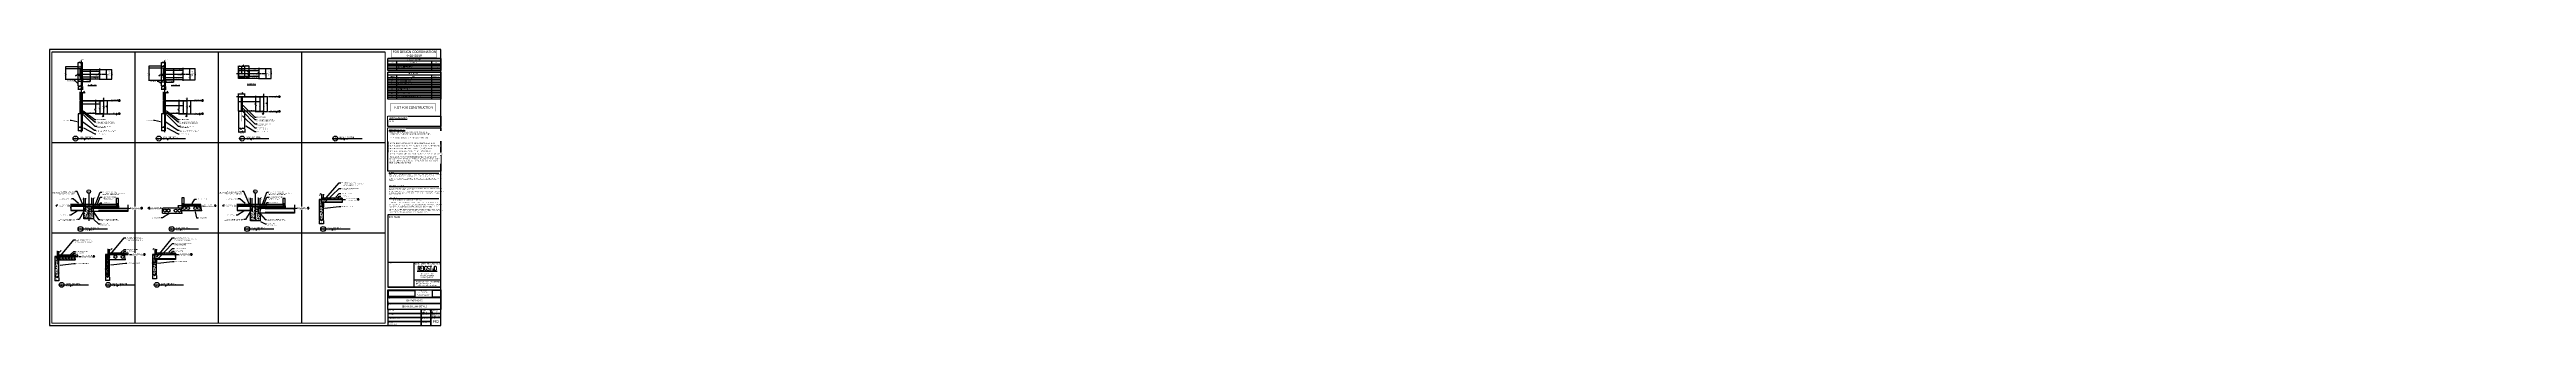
# Paper-space layout 'PR2' of a CAD drawing. Header units: inches. Extents: x -1 to 252, y -2 to 27.
# The model-space entities are those that its viewports show. They can reach past a viewport. Long polylines and large blocks are cut down to what shows.
import ezdxf
from ezdxf import colors
from ezdxf.entities.mleader import LeaderData, LeaderLine
from ezdxf.enums import TextEntityAlignment as Align
from ezdxf.math import Vec2, Vec3

# ---------------------------------------------------------------- set-up
doc = ezdxf.new("R2010")
doc.units = ezdxf.units.IN
doc.header["$LTSCALE"] = 0.5
doc.header["$MEASUREMENT"] = 0
for name, pattern in [('CENTER2', [1.125, 0.75, -0.125, 0.125, -0.125]), ('HIDDEN', [0.375, 0.25, -0.125]), ('HIDDEN2', [0.1875, 0.125, -0.0625]), ('PHANTOM2', [1.25, 0.625, -0.125, 0.125, -0.125, 0.125, -0.125])]:
    doc.linetypes.add(name, pattern=pattern)
for name, color, linetype in [('Beams', 1, 'Continuous'), ('Concrete', 8, 'Continuous'), ('DET - BEARING PADS', 8, 'Continuous'), ('DET - DIMENSIONS', 3, 'Continuous'), ('DET - ELEVATION MARKER', 3, 'Continuous'), ('DET - TAG TITLE', 3, 'Continuous'), ('DET - TEXT', 3, 'Continuous'), ('DET HATCH', 8, 'Continuous'), ('Dim', 3, 'Continuous'), ('Dim - All', 3, 'Continuous'), ('Grid', 9, 'CENTER2'), ('Hatch', 8, 'Continuous'), ('PC BM - BEAM CONT.', 1, 'Continuous'), ('PC BM - GROUT TUBE', 11, 'Continuous'), ('PC COL - COIL ROD', 11, 'Continuous'), ('PC COL - COLUMN CONT.', 40, 'Continuous'), ('PC PLK - 12H in CONT.', 150, 'Continuous'), ('PC PLK - 12L in CONT.', 151, 'Continuous'), ('PC PLK - DETAIL SECION', 1, 'Continuous'), ('PC PLK - DIRECTION NOTE', 3, 'Continuous'), ('PC PLK - EMBED N.S.', 4, 'Continuous'), ('PC PLK - LIGHT LINES', 8, 'Continuous'), ('Plank -  8 inch', 70, 'Continuous'), ('Plank - 12 inch', 150, 'Continuous'), ('Rebar', 150, 'Continuous'), ('SHT - CIP WALL', 1, 'Continuous'), ('SHT - GRID BUBLE', 7, 'Continuous'), ('SHT - GRID LINE', 8, 'CENTER2'), ('SHT - PIER-PILASTER', 1, 'Continuous'), ('SHT - PIER-PILASTER HIDDEN', 1, 'HIDDEN2'), ('Text - Detail', 3, 'Continuous'), ('TITLE - BORDER', 5, 'Continuous'), ('TITLE - TEXT', 3, 'Continuous'), ('Walls - CMU-CIP', 12, 'Continuous')]:
    doc.layers.add(name, color=color, linetype=linetype)
doc.layers.add('SHT - NO PLOT LINE 4', color=190, linetype='Continuous', plot=False)
doc.layers.add('VIEWPORT 1', color=97, linetype='Continuous', plot=False)
doc.layers.get('0').freeze()
doc.styles.add('CMC-NARROW', font='calibril.ttf', dxfattribs={"width": 0.9})
doc.styles.add('ROMANT', font='ROMANT', dxfattribs={"width": 0.6})
doc.dimstyles.new('CMC-NARROW', dxfattribs={"dimscale": 96, "dimtxt": 0.078125, "dimasz": 0.0625, "dimexe": 0.03125, "dimexo": 0.0625, "dimgap": 0.03125, "dimtad": 1, "dimdec": 4, "dimzin": 3, "dimdsep": 46, "dimlunit": 4, "dimtxsty": 'CMC-NARROW', "dimblk": 'ARCHTICK', "dimcen": 0, "dimclrd": 256, "dimclre": 256, "dimclrt": 256, "dimazin": 1, "dimtfac": 0.75, "dimtdec": 4, "dimtofl": 0, "dimtmove": 1, "dimatfit": 0, "dimfxl": 1, "dimtfillclr": 256, "dimfrac": 1, "dimtzin": 0, "dimlwd": -1, "dimlwe": -1, "dimarcsym": 0})
doc.dimstyles.new('CMC-NARROW half inch eq 1 ft', dxfattribs={"dimscale": 24, "dimtxt": 0.078125, "dimasz": 0.0625, "dimexe": 0.03125, "dimexo": 0.0625, "dimgap": 0.03125, "dimtad": 1, "dimdec": 4, "dimzin": 3, "dimdsep": 46, "dimlunit": 4, "dimtxsty": 'CMC-NARROW', "dimblk": 'ARCHTICK', "dimcen": 0, "dimclrd": 256, "dimclre": 256, "dimclrt": 256, "dimazin": 1, "dimtfac": 1, "dimtdec": 4, "dimtmove": 2, "dimatfit": 0, "dimfxl": 1, "dimtfillclr": 256, "dimfrac": 1, "dimtzin": 0, "dimlwd": -1, "dimlwe": -1, "dimarcsym": 0})
picture_1 = doc.add_image_def('image1.bmp', size_in_pixel=(479, 109))
picture_2 = doc.add_image_def('image2.tif', size_in_pixel=(570, 510))

# ---------------------------------------------------------------- blocks, each defined once
blk = doc.blocks.new('CMC - SHEET STAMP')
at = {"layer": 'TITLE - BORDER', "const_width": 0.0312}
blk.add_lwpolyline([(-2.3, 0.14), (2.3, 0.14), (2.3, -0.64), (-2.3, -0.64)], close=True, dxfattribs=at)
at = {"layer": 'TITLE - TEXT', "insert": (0.02, -0.25), "char_height": 0.2449, "attachment_point": 5, "style": 'CMC-NARROW'}
blk.add_mtext(' FOR DESIGN COORDINATION\\P9-20-2019', dxfattribs=at)
blk = doc.blocks.new('CMC - TITLE BLOCK PROJECT INFO')
at = {"layer": 'TITLE - BORDER', "lineweight": 120}
for p, q in [((-4.86, 2.86), (-5.45, 2.86)), ((-5.45, 2.86), (0, 2.86)), ((-5.45, 1.23), (0, 1.23)), ((-5.45, 0.82), (0, 0.82)), ((-5.45, 0.41), (-1.02, 0.41)), ((-2.02, 1.64), (-2.02, 0)), ((-1.02, 1.64), (-1.02, 0))]:
    blk.add_line(p, q, dxfattribs=at)
at = {"layer": 'TITLE - BORDER'}
for p, q in [((-5.45, 2.45), (-5.45, 2.05)), ((-5.45, 1.64), (-5.45, 0))]:
    blk.add_line(p, q, dxfattribs=at)
for points in [[(-5.45, 3.66), (0, 3.66), (0, 2.86), (-5.45, 2.86)], [(-5.45, 2.86), (0, 2.86), (0, 2.25), (-5.45, 2.25)], [(-5.45, 2.25), (0, 2.25), (0, 1.64), (-5.45, 1.64)]]:
    blk.add_lwpolyline(points, close=True, dxfattribs=at)
at = {"layer": 'TITLE - TEXT', "color": 3, "style": 'CMC-NARROW'}
for s, insert, char_height, attachment_point in [('PROJECT:', (-5.4, 2.81), 0.0779, 1), ('1203 70TH AVE.\\PROBERTS, WI 54023\\P{\\H0.40103x;\\P}PHONE: (800) 426-1126\\PFAX: (715 749-3960', (-1.78, 3.57), 0.0857, 2), ('TITLE:', (-5.4, 2.21), 0.0779, 1), ('CONTRACTOR:', (-5.4, 1.6), 0.0779, 1), ('ARCHITECT:', (-5.4, 1.19), 0.0779, 1), ('STRUCTURAL ENGINEER:', (-5.4, 0.78), 0.0779, 1), ('LOCATION:', (-5.4, 0.37), 0.0779, 1), ('PROJECT MANAGER:', (-1.97, 1.6), 0.0779, 1), ('PC ENGINEER:', (-1.97, 1.19), 0.0779, 1), ('DRAWN BY:', (-1.97, 0.78), 0.0779, 1), ('CHECKED BY:', (-1.97, 0.37), 0.0779, 1), ('SHEET NO:', (-0.97, 0.78), 0.0779, 1), ('PROJECT #:', (-0.97, 1.19), 0.0779, 1), ('SCALE UNO:', (-0.96, 1.6), 0.0779, 1)]:
    blk.add_mtext(s, dxfattribs=dict(at, insert=insert, char_height=char_height, attachment_point=attachment_point))
at = {"layer": 'TITLE - TEXT', "insert": (-2.72, 2.55), "char_height": 0.1531, "width": 2.277, "attachment_point": 5, "style": 'CMC-NARROW'}
blk.add_mtext('OX APARTMENTS', dxfattribs=at)
at = {"layer": 'TITLE - TEXT', "attachment_point": 1, "style": 'CMC-NARROW'}
for s, insert, char_height in [('-', (-5.39, 1.41), 0.0938), ('-', (-5.39, 1), 0.0938), ('-', (-5.39, 0.59), 0.0938), ('EAU CLAIRE, WI', (-5.39, 0.18), 0.0938), ('BRENT C.', (-1.96, 1.41), 0.0938), ('-', (-1.96, 1), 0.0938), ('47-000-00', (-0.96, 1.02), 0.125)]:
    blk.add_mtext(s, dxfattribs=dict(at, insert=insert, char_height=char_height))
at = {"layer": 'TITLE - BORDER', "color": 1}
image = blk.add_image(picture_1, insert=(-5.38, 2.95), size_in_units=(2.71, 0.617), dxfattribs=at)
image.dxf.flags = 7
image = blk.add_image(picture_2, insert=(-0.85, 2.9), size_in_units=(0.796, 0.712), dxfattribs=at)
image.dxf.flags = 11
blk = doc.blocks.new('CMC - PROJECT GENERAL NOTES')
at = {"layer": 'TITLE - TEXT', "color": 3}
for p, q in [((-5.32, 4.29), (-0.22, 4.29)), ((-5.31, 2.92), (-0.22, 2.92)), ((-5.31, 1.7), (-0.22, 1.7))]:
    blk.add_line(p, q, dxfattribs=at)
at = {"layer": 'TITLE - TEXT', "color": 3, "char_height": 0.07273, "attachment_point": 1, "style": 'CMC-NARROW'}
for s, insert, width in [('DESIGN NOTES:\\P\\PSTRUCTURAL STEEL BEAMS AND HEADERS, WALL TYPE, WALL THICKNESS, AND REINFORCEMENT SHALL BE DESIGNED AND ENGINEERED BY OWNER AND ARE NOT THE RESPONSIBILITY OF COUNTY MATERIALS CORPORATION.  \\P\\PA BOND BEAM, TO BE DESIGNED AND ENGINEERED BY THE OWNER, SHOULD BE POURED INTO THE TOP COURSE OF A MASONRY WALL, ADDITIONALLY CORE FILLING EVERY 4\'-0" ON CENTER IS RECOMMENDED FOR MASONRY CONSTRUCTION.', (-5.31, 4.4), 5.0909), ("FIELD CORE DRILLING GUIDELINES:\\P\\PCARE MUST BE EXERCISED NOT TO CUT STRAND IN THE  PLANK WEB AREA'S.  RELOCATE OPENINGS CONSIDERING THE STRAND LOCATION INDICATED IN THE CROSS-SECTION.\\P\\PALL CORE DRILLING IN PLANK TO BE IN THE PLANK OPEN CORE AREA'S ONLY.  PLANK OPENINGS THAT EXCEED THE WIDTH OF A PLANK CORE OR THAT CROSS A PLANK WEB ARE NOT TO BE CUT WITHOUT PRIOR APPROVAL FROM COUNTY MATERIALS CORPORATION.", (-5.31, 3.02), 5.0847), ('GENERAL NOTES:\\P\\PDESIGN AND FABRICATION OF HOLLOW CORE PER ACI 318-08 SPECIFICATIONS.\\P\\POPENINGS SMALLER THAN 8" IN DIAMETER OR 8" SQUARE MUST BE FIELD CUT BY THE GENERAL CONTRACTOR.\\P\\PTHE HOLLOW CORE HAS BEEN DESIGNED AND ENGINEERED IN ACCORDANCE WITH THE DESIGN LOADS AND TOPPING TYPE AS INDICATED IN THE ORIGINAL BID DOCUMENTS AND IS TO BE ERECTED AS SUCH.  IF NO LOADING OR TOPPING IS GIVEN, THE DESIGN LOADS AND TOPPING AS INDICATED IN THIS PLAN WILL DICTATE THE DESIGN.\\P\\PTOPPING TO BE CONSIDERED STRUCTURAL OR NON-STRUCTURAL IN ACCORDANCE TO ORIGINAL BID DOCUMENTS.  TOPPING TO BE 4000-PSI AT 28 DAYS MIXED WITH PEA GRAVEL OR "BUCKSHOT" AND SAND AGGREGATES.  HOLLOW CORE TO BE SPRAYED WET WITH BONDING AGENT JUST PRIOR TO APPLICATION OF TOPPING.  ', (-5.3, 1.81), 5.0764)]:
    blk.add_mtext(s, dxfattribs=dict(at, insert=insert, width=width))
blk = doc.blocks.new('CMC - SHEET INDEX')
at = {"layer": 'TITLE - BORDER', "lineweight": 120}
blk.add_line((-5.45, -1.41), (0, -1.41), dxfattribs=at)
at = {"layer": 'TITLE - BORDER'}
for p, q in [((0, -1.7), (-5.45, -1.7)), ((0, -1.99), (-5.45, -1.99)), ((-4.52, -4.17), (-4.52, -1.7)), ((-0.93, -4.17), (-0.93, -1.7))]:
    blk.add_line(p, q, dxfattribs=at)
at = {"layer": 'TITLE - BORDER', "color": 8}
for p, q in [((0, -2.16), (-5.45, -2.16)), ((0, -2.32), (-5.45, -2.32)), ((0, -2.49), (-5.45, -2.49)), ((0, -2.66), (-5.45, -2.66)), ((0, -2.83), (-5.45, -2.83)), ((0, -2.99), (-5.45, -2.99)), ((0, -3.16), (-5.45, -3.16)), ((0, -3.33), (-5.45, -3.33)), ((0, -3.5), (-5.45, -3.5)), ((0, -3.66), (-5.45, -3.66)), ((0, -3.83), (-5.45, -3.83)), ((0, -4), (-5.45, -4))]:
    blk.add_line(p, q, dxfattribs=at)
at = {"layer": 'TITLE - BORDER'}
blk.add_lwpolyline([(-5.45, -1.41), (0, -1.41), (0, -4.17), (-5.45, -4.17)], close=True, dxfattribs=at)
at = {"layer": 'TITLE - TEXT', "style": 'CMC-NARROW'}
for s, insert, char_height, attachment_point in [('\\pxqc;SHEET NO.', (-4.94, -1.85), 0.0816, 5), ('\\pxqc;1.0', (-4.99, -2.07), 0.0816, 5), ('\\pxqc;2.0', (-4.99, -2.24), 0.0816, 5), ('\\pxqc;2.1', (-4.99, -2.41), 0.0816, 5), ('\\pxqc;2.2', (-4.99, -2.57), 0.0816, 5), ('BEAM AND COLUMN LAYOUT ', (-4.4, -2.07), 0.0816, 4), ('BEAM & COLUMN DETAILS', (-4.4, -2.24), 0.0816, 4), ('BEAM & COLUMN DETAILS', (-4.4, -2.41), 0.0816, 4), ('BEAM & COLUMN DETAILS', (-4.4, -2.57), 0.0816, 4), ('SHEET INDEX', (-3.36, -1.55), 0.1225, 4), ('\\pxqc;TITLE', (-2.84, -1.85), 0.0816, 5), ('\\pxqc;REVISION #', (-0.49, -1.85), 0.0816, 5), ('\\pxqc;3.0', (-4.99, -2.91), 0.0816, 5), ('\\pxqc;4.0', (-4.99, -3.08), 0.0816, 5), ('\\pxqc;4.1', (-4.99, -3.24), 0.0816, 5), ('\\pxqc;8.0', (-4.99, -3.58), 0.0816, 5), ('\\pxqc;9.0', (-4.99, -3.91), 0.0816, 5), ('HOLLOWCORE LAYOUT', (-4.4, -2.91), 0.0816, 4), ('HOLLOWCORE DETAILS', (-4.4, -3.08), 0.0816, 4), ('HOLLOWCORE DETAILS', (-4.4, -3.24), 0.0816, 4), ('PRECAST LOADING PLAN ', (-4.4, -3.58), 0.0816, 4), ('PRECAST MEMBER SCHEDULES (NOT INCLUDED)', (-4.4, -3.91), 0.0816, 4)]:
    blk.add_mtext(s, dxfattribs=dict(at, insert=insert, char_height=char_height, attachment_point=attachment_point))
blk = doc.blocks.new('CMC - REVISION HISTORY')
at = {"layer": 'TITLE - BORDER', "lineweight": 120}
blk.add_line((-5.45, 0), (0, 0), dxfattribs=at)
at = {"layer": 'TITLE - BORDER'}
for p, q in [((0, -0.29), (-5.45, -0.29)), ((0, -0.58), (-5.45, -0.58)), ((-4.52, -1.25), (-4.52, -0.29)), ((-0.93, -1.25), (-0.93, -0.29))]:
    blk.add_line(p, q, dxfattribs=at)
at = {"layer": 'TITLE - BORDER', "color": 8}
for p, q in [((0, -0.74), (-5.45, -0.74)), ((0, -0.91), (-5.45, -0.91)), ((0, -1.08), (-5.45, -1.08))]:
    blk.add_line(p, q, dxfattribs=at)
at = {"layer": 'TITLE - BORDER'}
blk.add_lwpolyline([(-5.45, 0), (0, 0), (0, -1.25), (-5.45, -1.25)], close=True, dxfattribs=at)
at = {"layer": 'Defpoints', "char_height": 0.0816, "style": 'CMC-NARROW'}
for s, insert, attachment_point in [('-', (-4.99, -0.83), 5), ('-', (-4.99, -0.99), 5), ('RE-SUBMITTED FOR APPROVAL', (-4.41, -0.83), 4), ('FINAL - FOR CONSTRUCTION', (-4.41, -0.99), 4), ('X-X-18', (-0.45, -0.83), 5), ('X-X-18', (-0.45, -0.99), 5)]:
    blk.add_mtext(s, dxfattribs=dict(at, insert=insert, attachment_point=attachment_point))
at = {"layer": 'TITLE - TEXT', "style": 'CMC-NARROW'}
for s, insert, char_height, attachment_point in [('\\pxqc;REVISION #', (-4.94, -0.44), 0.0816, 5), ('-', (-4.99, -0.66), 0.0816, 5), ('SUBMITTED FOR APPROVAL', (-4.41, -0.66), 0.0816, 4), ('REVISION HISTORY', (-3.49, -0.14), 0.1225, 4), ('\\pxqc;DESCRIPTION', (-2.78, -0.44), 0.0816, 5), ('X-X-18', (-0.45, -0.66), 0.0816, 5), ('\\pxqc;DATE', (-0.45, -0.44), 0.0816, 5)]:
    blk.add_mtext(s, dxfattribs=dict(at, insert=insert, char_height=char_height, attachment_point=attachment_point))
blk = doc.blocks.new('_Integral')
at = {"color": 0, "linetype": 'ByBlock', "lineweight": -2}
for centre, start, end in [((0.44, -0.09), 102, 168), ((-0.44, 0.09), 282, 348)]:
    blk.add_arc(centre, 0.454, start, end, dxfattribs=at)
blk = doc.blocks.new('_ArchTick')
at = {"color": 0, "linetype": 'ByBlock', "const_width": 0.15}
blk.add_lwpolyline([(-0.5, -0.5), (0.5, 0.5)], dxfattribs=at)
blk = doc.blocks.new('*D54')
at = {"layer": 'Defpoints', "color": 0, "transparency": 16777216}
for p in [(1200, 294), (2160, 294), (2160, 195.9)]:
    blk.add_point(p, dxfattribs=at)
at = {"layer": 'SHT - NO PLOT LINE 4', "transparency": 16777216}
for p, q in [((1200, 275.2), (1200, 186.5)), ((2160, 275.2), (2160, 186.5)), ((1200, 195.9), (2160, 195.9))]:
    blk.add_line(p, q, dxfattribs=at)
at = {"layer": 'SHT - NO PLOT LINE 4', "transparency": 16777216, "xscale": 18.75, "yscale": 18.75, "zscale": 18.75, "rotation": 180}
blk.add_blockref('_ArchTick', (1200, 195.9), dxfattribs=at)
at = {"layer": 'SHT - NO PLOT LINE 4', "transparency": 16777216, "xscale": 18.75, "yscale": 18.75, "zscale": 18.75}
blk.add_blockref('_ArchTick', (2160, 195.9), dxfattribs=at)
at = {"layer": 'SHT - NO PLOT LINE 4', "transparency": 16777216, "insert": (1680, 217.2), "char_height": 23.44, "attachment_point": 5, "style": 'CMC-NARROW'}
blk.add_mtext('80\'-0"', dxfattribs=at)
blk = doc.blocks.new('*D436')
at = {"layer": 'Defpoints', "color": 0, "transparency": 16777216}
for p in [(1306.6, 832.8), (1306.6, 808.8), (1317.6, 808.8)]:
    blk.add_point(p, dxfattribs=at)
at = {"layer": 'DET - DIMENSIONS', "transparency": 16777216}
for p, q in [((1308.1, 832.8), (1318.3, 832.8)), ((1308.1, 808.8), (1318.3, 808.8)), ((1317.6, 832.8), (1317.6, 808.8))]:
    blk.add_line(p, q, dxfattribs=at)
at = {"layer": 'DET - DIMENSIONS', "transparency": 16777216, "xscale": 1.5, "yscale": 1.5, "zscale": 1.5}
for p, rotation in [((1317.6, 832.8), 90), ((1317.6, 808.8), 270)]:
    blk.add_blockref('_ArchTick', p, dxfattribs=dict(at, rotation=rotation))
at = {"layer": 'DET - DIMENSIONS', "transparency": 16777216, "insert": (1315.8, 820.8), "char_height": 1.88, "attachment_point": 5, "rotation": 90, "style": 'CMC-NARROW'}
blk.add_mtext('2\'-0"', dxfattribs=at)
blk = doc.blocks.new('*D432')
at = {"layer": 'Defpoints', "color": 0, "transparency": 16777216}
for p in [(1274.6, 860.4), (1269.1, 839.8), (1274.6, 808.3)]:
    blk.add_point(p, dxfattribs=at)
at = {"layer": 'DET - DIMENSIONS', "transparency": 16777216}
for p, q in [((1269.1, 860.4), (1267.6, 860.4)), ((1269.1, 841.3), (1269.1, 861.2)), ((1274.6, 809.8), (1274.6, 861.2)), ((1274.6, 860.4), (1276.1, 860.4))]:
    blk.add_line(p, q, dxfattribs=at)
at = {"layer": 'DET - DIMENSIONS', "transparency": 16777216, "xscale": 1.5, "yscale": 1.5, "zscale": 1.5}
blk.add_blockref('_ArchTick', (1269.1, 860.4), dxfattribs=at)
at = {"layer": 'DET - DIMENSIONS', "transparency": 16777216, "xscale": 1.5, "yscale": 1.5, "zscale": 1.5, "rotation": 180}
blk.add_blockref('_ArchTick', (1274.6, 860.4), dxfattribs=at)
at = {"layer": 'DET - DIMENSIONS', "transparency": 16777216, "insert": (1278.6, 860.9), "char_height": 1.875, "attachment_point": 5, "style": 'CMC-NARROW'}
blk.add_mtext('5{\\H0.75x;\\S1#2;}"\\PBRG.', dxfattribs=at)
blk = doc.blocks.new('*D433')
at = {"layer": 'Defpoints', "color": 0, "transparency": 16777216}
for p in [(1306.6, 839.8), (1306.6, 808.8), (1326.6, 808.8)]:
    blk.add_point(p, dxfattribs=at)
at = {"layer": 'DET - DIMENSIONS', "transparency": 16777216}
for p, q in [((1308.1, 839.8), (1327.3, 839.8)), ((1308.1, 808.8), (1327.3, 808.8)), ((1326.6, 839.8), (1326.6, 808.8))]:
    blk.add_line(p, q, dxfattribs=at)
at = {"layer": 'DET - DIMENSIONS', "transparency": 16777216, "xscale": 1.5, "yscale": 1.5, "zscale": 1.5}
for p, rotation in [((1326.6, 839.8), 90), ((1326.6, 808.8), 270)]:
    blk.add_blockref('_ArchTick', p, dxfattribs=dict(at, rotation=rotation))
at = {"layer": 'DET - DIMENSIONS', "transparency": 16777216, "char_height": 1.88, "attachment_point": 5, "rotation": 90, "style": 'CMC-NARROW'}
for s, insert in [('2\'-7"', (1324.9, 824.3)), ('PC BEAM', (1328.3, 824.3))]:
    blk.add_mtext(s, dxfattribs=dict(at, insert=insert))
blk = doc.blocks.new('*D434')
at = {"layer": 'Defpoints', "color": 0, "transparency": 16777216}
for p in [(1306.6, 808.8), (1306.6, 808.3), (1326.6, 808.3)]:
    blk.add_point(p, dxfattribs=at)
at = {"layer": 'DET - DIMENSIONS', "transparency": 16777216}
for p, q in [((1308.1, 808.8), (1327.3, 808.8)), ((1308.1, 808.3), (1327.3, 808.3)), ((1326.6, 808.8), (1326.6, 810.3)), ((1326.6, 808.8), (1326.6, 808.3)), ((1326.6, 808.3), (1326.6, 806.8)), ((1326.6, 800.4), (1326.6, 808.3))]:
    blk.add_line(p, q, dxfattribs=at)
at = {"layer": 'DET - DIMENSIONS', "transparency": 16777216, "xscale": 1.5, "yscale": 1.5, "zscale": 1.5}
for p, rotation in [((1326.6, 808.8), 270), ((1326.6, 808.3), 90)]:
    blk.add_blockref('_ArchTick', p, dxfattribs=dict(at, rotation=rotation))
at = {"layer": 'DET - DIMENSIONS', "transparency": 16777216, "insert": (1324.4, 802.5), "char_height": 1.875, "attachment_point": 5, "rotation": 90, "style": 'CMC-NARROW'}
blk.add_mtext('{\\H0.75x;\\S1#2;}"', dxfattribs=at)
blk = doc.blocks.new('*D435')
at = {"layer": 'Defpoints', "color": 0, "transparency": 16777216}
for p in [(1306.6, 840.8), (1306.6, 808.3), (1335.6, 808.3)]:
    blk.add_point(p, dxfattribs=at)
at = {"layer": 'DET - DIMENSIONS', "transparency": 16777216}
for p, q in [((1308.1, 840.8), (1336.3, 840.8)), ((1308.1, 808.3), (1336.3, 808.3)), ((1335.6, 840.8), (1335.6, 808.3))]:
    blk.add_line(p, q, dxfattribs=at)
at = {"layer": 'DET - DIMENSIONS', "transparency": 16777216, "xscale": 1.5, "yscale": 1.5, "zscale": 1.5}
for p, rotation in [((1335.6, 840.8), 90), ((1335.6, 808.3), 270)]:
    blk.add_blockref('_ArchTick', p, dxfattribs=dict(at, rotation=rotation))
at = {"layer": 'DET - DIMENSIONS', "transparency": 16777216, "insert": (1333.4, 824.5), "char_height": 1.875, "attachment_point": 5, "rotation": 90, "style": 'CMC-NARROW'}
blk.add_mtext('2\'-8{\\H0.75x;\\S1#2;}"', dxfattribs=at)
blk = doc.blocks.new('*D437')
at = {"layer": 'Defpoints', "color": 0, "transparency": 16777216}
for p in [(1306.6, 839.8), (1306.6, 832.8), (1317.6, 832.8)]:
    blk.add_point(p, dxfattribs=at)
at = {"layer": 'DET - DIMENSIONS', "transparency": 16777216}
for p, q in [((1308.1, 839.8), (1318.3, 839.8)), ((1308.1, 832.8), (1318.3, 832.8)), ((1317.6, 839.8), (1317.6, 832.8))]:
    blk.add_line(p, q, dxfattribs=at)
at = {"layer": 'DET - DIMENSIONS', "transparency": 16777216, "xscale": 1.5, "yscale": 1.5, "zscale": 1.5}
for p, rotation in [((1317.6, 839.8), 90), ((1317.6, 832.8), 270)]:
    blk.add_blockref('_ArchTick', p, dxfattribs=dict(at, rotation=rotation))
at = {"layer": 'DET - DIMENSIONS', "transparency": 16777216, "insert": (1315.9, 836.3), "char_height": 1.88, "attachment_point": 5, "rotation": 90, "style": 'CMC-NARROW'}
blk.add_mtext('7"', dxfattribs=at)
blk = doc.blocks.new('*D438')
at = {"layer": 'Defpoints', "color": 0, "transparency": 16777216}
for p in [(1316.6, 917.4), (1334.2, 917.4), (1321.7, 905.4)]:
    blk.add_point(p, dxfattribs=at)
at = {"layer": 'DET - DIMENSIONS', "transparency": 16777216}
for p, q in [((1318.1, 917.4), (1334.9, 917.4)), ((1334.2, 905.4), (1334.2, 917.4)), ((1323.2, 905.4), (1334.9, 905.4))]:
    blk.add_line(p, q, dxfattribs=at)
at = {"layer": 'DET - DIMENSIONS', "transparency": 16777216, "xscale": 1.5, "yscale": 1.5, "zscale": 1.5}
for p, rotation in [((1334.2, 917.4), 90), ((1334.2, 905.4), 270)]:
    blk.add_blockref('_ArchTick', p, dxfattribs=dict(at, rotation=rotation))
at = {"layer": 'DET - DIMENSIONS', "transparency": 16777216, "insert": (1332.5, 911.4), "char_height": 1.88, "attachment_point": 5, "rotation": 90, "style": 'CMC-NARROW'}
blk.add_mtext('1\'-0"', dxfattribs=at)
blk = doc.blocks.new('*D420')
at = {"layer": 'Defpoints', "color": 0, "transparency": 16777216}
for p in [(1316.6, 917.4), (1316.6, 893.4), (1346.2, 893.4)]:
    blk.add_point(p, dxfattribs=at)
at = {"layer": 'DET - DIMENSIONS', "transparency": 16777216}
for p, q in [((1318.1, 917.4), (1346.9, 917.4)), ((1346.2, 917.4), (1346.2, 893.4)), ((1318.1, 893.4), (1346.9, 893.4))]:
    blk.add_line(p, q, dxfattribs=at)
at = {"layer": 'DET - DIMENSIONS', "transparency": 16777216, "xscale": 1.5, "yscale": 1.5, "zscale": 1.5}
for p, rotation in [((1346.2, 917.4), 90), ((1346.2, 893.4), 270)]:
    blk.add_blockref('_ArchTick', p, dxfattribs=dict(at, rotation=rotation))
at = {"layer": 'DET - DIMENSIONS', "transparency": 16777216, "char_height": 1.88, "attachment_point": 5, "rotation": 90, "style": 'CMC-NARROW'}
for s, insert in [('2\'-0"', (1344.5, 905.4)), ('PC BEAM', (1347.9, 905.4))]:
    blk.add_mtext(s, dxfattribs=dict(at, insert=insert))
blk = doc.blocks.new('*D421')
at = {"layer": 'Defpoints', "color": 0, "transparency": 16777216}
for p in [(1316.6, 893.4), (1321.7, 905.4), (1334.2, 893.4)]:
    blk.add_point(p, dxfattribs=at)
at = {"layer": 'DET - DIMENSIONS', "transparency": 16777216}
for p, q in [((1318.1, 893.4), (1334.9, 893.4)), ((1323.2, 905.4), (1334.9, 905.4)), ((1334.2, 905.4), (1334.2, 893.4))]:
    blk.add_line(p, q, dxfattribs=at)
at = {"layer": 'DET - DIMENSIONS', "transparency": 16777216, "xscale": 1.5, "yscale": 1.5, "zscale": 1.5}
for p, rotation in [((1334.2, 905.4), 90), ((1334.2, 893.4), 270)]:
    blk.add_blockref('_ArchTick', p, dxfattribs=dict(at, rotation=rotation))
at = {"layer": 'DET - DIMENSIONS', "transparency": 16777216, "insert": (1332.5, 899.4), "char_height": 1.88, "attachment_point": 5, "rotation": 90, "style": 'CMC-NARROW'}
blk.add_mtext('1\'-0"', dxfattribs=at)
blk = doc.blocks.new('A$C1A190A06')
at = {"layer": 'DET - TEXT', "insert": (0.8, 2.7), "char_height": 1.88, "width": 0.233, "attachment_point": 5, "style": 'CMC-NARROW'}
blk.add_mtext('C', dxfattribs=at)
at = {"layer": 'DET - TEXT', "insert": (1.2, 1.7), "char_height": 1.88, "attachment_point": 5, "style": 'CMC-NARROW'}
blk.add_mtext('L', dxfattribs=at)
blk = doc.blocks.new('*D422')
at = {"layer": 'Defpoints', "color": 0, "transparency": 16777216}
for p in [(1264.6, 918.1), (1274.6, 923.4), (1274.6, 920.8)]:
    blk.add_point(p, dxfattribs=at)
at = {"layer": 'DET - DIMENSIONS', "transparency": 16777216}
for p, q in [((1264.6, 919.6), (1264.6, 924.1)), ((1264.6, 923.4), (1274.6, 923.4)), ((1274.6, 922.3), (1274.6, 924.1))]:
    blk.add_line(p, q, dxfattribs=at)
at = {"layer": 'DET - DIMENSIONS', "transparency": 16777216, "xscale": 1.5, "yscale": 1.5, "zscale": 1.5, "rotation": 180}
blk.add_blockref('_ArchTick', (1264.6, 923.4), dxfattribs=at)
at = {"layer": 'DET - DIMENSIONS', "transparency": 16777216, "xscale": 1.5, "yscale": 1.5, "zscale": 1.5}
blk.add_blockref('_ArchTick', (1274.6, 923.4), dxfattribs=at)
at = {"layer": 'DET - DIMENSIONS', "transparency": 16777216, "insert": (1269.6, 925.1), "char_height": 1.88, "attachment_point": 5, "style": 'CMC-NARROW'}
blk.add_mtext('10"', dxfattribs=at)
blk = doc.blocks.new('*D423')
at = {"layer": 'Defpoints', "color": 0, "transparency": 16777216}
for p in [(1272.6, 891.7), (1272.6, 887.7), (1274.6, 897.4)]:
    blk.add_point(p, dxfattribs=at)
at = {"layer": 'DET - DIMENSIONS', "transparency": 16777216}
for p, q in [((1272.6, 887.7), (1271.1, 887.7)), ((1272.6, 890.2), (1272.6, 887)), ((1274.6, 895.9), (1274.6, 887)), ((1274.6, 887.7), (1276.1, 887.7))]:
    blk.add_line(p, q, dxfattribs=at)
at = {"layer": 'DET - DIMENSIONS', "transparency": 16777216, "xscale": 1.5, "yscale": 1.5, "zscale": 1.5}
blk.add_blockref('_ArchTick', (1272.6, 887.7), dxfattribs=at)
at = {"layer": 'DET - DIMENSIONS', "transparency": 16777216, "xscale": 1.5, "yscale": 1.5, "zscale": 1.5, "rotation": 180}
blk.add_blockref('_ArchTick', (1274.6, 887.7), dxfattribs=at)
at = {"layer": 'DET - DIMENSIONS', "transparency": 16777216, "insert": (1277, 889.4), "char_height": 1.88, "attachment_point": 5, "style": 'CMC-NARROW'}
blk.add_mtext('2"', dxfattribs=at)
blk = doc.blocks.new('*D424')
at = {"layer": 'Defpoints', "color": 0, "transparency": 16777216}
for p in [(1264.6, 891.7), (1264.6, 887.7), (1272.6, 891.7)]:
    blk.add_point(p, dxfattribs=at)
at = {"layer": 'DET - DIMENSIONS', "transparency": 16777216}
for p, q in [((1264.6, 890.2), (1264.6, 887)), ((1272.6, 887.7), (1264.6, 887.7)), ((1272.6, 890.2), (1272.6, 887))]:
    blk.add_line(p, q, dxfattribs=at)
at = {"layer": 'DET - DIMENSIONS', "transparency": 16777216, "xscale": 1.5, "yscale": 1.5, "zscale": 1.5, "rotation": 180}
blk.add_blockref('_ArchTick', (1264.6, 887.7), dxfattribs=at)
at = {"layer": 'DET - DIMENSIONS', "transparency": 16777216, "xscale": 1.5, "yscale": 1.5, "zscale": 1.5}
blk.add_blockref('_ArchTick', (1272.6, 887.7), dxfattribs=at)
at = {"layer": 'DET - DIMENSIONS', "transparency": 16777216, "insert": (1268.6, 889.5), "char_height": 1.88, "attachment_point": 5, "style": 'CMC-NARROW'}
blk.add_mtext('8"', dxfattribs=at)
blk = doc.blocks.new('*D425')
at = {"layer": 'Defpoints', "color": 0, "transparency": 16777216}
for p in [(1306.6, 840.8), (1306.6, 839.8), (1326.6, 840.8)]:
    blk.add_point(p, dxfattribs=at)
at = {"layer": 'DET - DIMENSIONS', "transparency": 16777216}
for p, q in [((1308.1, 840.8), (1327.3, 840.8)), ((1308.1, 839.8), (1327.3, 839.8)), ((1326.6, 847.7), (1326.6, 840.8)), ((1326.6, 840.8), (1326.6, 842.3)), ((1326.6, 839.8), (1326.6, 840.8)), ((1326.6, 839.8), (1326.6, 838.3))]:
    blk.add_line(p, q, dxfattribs=at)
at = {"layer": 'DET - DIMENSIONS', "transparency": 16777216, "xscale": 1.5, "yscale": 1.5, "zscale": 1.5}
for p, rotation in [((1326.6, 840.8), 270), ((1326.6, 839.8), 90)]:
    blk.add_blockref('_ArchTick', p, dxfattribs=dict(at, rotation=rotation))
at = {"layer": 'DET - DIMENSIONS', "transparency": 16777216, "insert": (1324.9, 846), "char_height": 1.88, "attachment_point": 5, "rotation": 90, "style": 'CMC-NARROW'}
blk.add_mtext('1"', dxfattribs=at)
blk = doc.blocks.new('*D426')
at = {"layer": 'Defpoints', "color": 0, "transparency": 16777216}
for p in [(1264.6, 876.6), (1264.6, 868), (1274.6, 876.6)]:
    blk.add_point(p, dxfattribs=at)
at = {"layer": 'DET - DIMENSIONS', "transparency": 16777216}
for p, q in [((1264.6, 875.1), (1264.6, 867.3)), ((1274.6, 868), (1264.6, 868)), ((1274.6, 875.1), (1274.6, 867.3))]:
    blk.add_line(p, q, dxfattribs=at)
at = {"layer": 'DET - DIMENSIONS', "transparency": 16777216, "xscale": 1.5, "yscale": 1.5, "zscale": 1.5, "rotation": 180}
blk.add_blockref('_ArchTick', (1264.6, 868), dxfattribs=at)
at = {"layer": 'DET - DIMENSIONS', "transparency": 16777216, "xscale": 1.5, "yscale": 1.5, "zscale": 1.5}
blk.add_blockref('_ArchTick', (1274.6, 868), dxfattribs=at)
at = {"layer": 'DET - DIMENSIONS', "transparency": 16777216, "insert": (1269.6, 869.7), "char_height": 1.88, "attachment_point": 5, "style": 'CMC-NARROW'}
blk.add_mtext('10"', dxfattribs=at)
blk = doc.blocks.new('CMC - ELEVATION MARKER')
at = {"layer": 'DET - ELEVATION MARKER'}
h = blk.add_hatch(color=256, dxfattribs=at)
h.dxf.hatch_style = 1
h.paths.add_polyline_path([(0, 2), (0, 0), (2, 0, 0.414214)])
h.paths.add_polyline_path([(0, 0), (-2, 0, 0.414214), (0, -2)])
for p, q in [((-3, 0), (3, 0)), ((0, 3), (0, -3))]:
    blk.add_line(p, q, dxfattribs=at)
blk.add_circle((0, 0), 2, dxfattribs=at)
blk = doc.blocks.new('*D427')
at = {"layer": 'Defpoints', "color": 0, "transparency": 16777216}
for p in [(1274.6, 917.4), (1290.4, 905.4), (1294, 905.4)]:
    blk.add_point(p, dxfattribs=at)
at = {"layer": 'DET - DIMENSIONS', "transparency": 16777216}
for p, q in [((1276.1, 917.4), (1294.8, 917.4)), ((1294, 917.4), (1294, 905.4)), ((1291.9, 905.4), (1294.8, 905.4))]:
    blk.add_line(p, q, dxfattribs=at)
at = {"layer": 'DET - DIMENSIONS', "transparency": 16777216, "xscale": 1.5, "yscale": 1.5, "zscale": 1.5}
for p, rotation in [((1294, 917.4), 90), ((1294, 905.4), 270)]:
    blk.add_blockref('_ArchTick', p, dxfattribs=dict(at, rotation=rotation))
at = {"layer": 'DET - DIMENSIONS', "transparency": 16777216, "insert": (1292.3, 911.4), "char_height": 1.88, "attachment_point": 5, "rotation": 90, "style": 'CMC-NARROW'}
blk.add_mtext('1\'-0"', dxfattribs=at)
blk = doc.blocks.new('*D428')
at = {"layer": 'Defpoints', "color": 0, "transparency": 16777216}
for p in [(1274.6, 893.4), (1290.4, 905.4), (1294, 893.4)]:
    blk.add_point(p, dxfattribs=at)
at = {"layer": 'DET - DIMENSIONS', "transparency": 16777216}
for p, q in [((1276.1, 893.4), (1294.8, 893.4)), ((1291.9, 905.4), (1294.8, 905.4)), ((1294, 905.4), (1294, 893.4))]:
    blk.add_line(p, q, dxfattribs=at)
at = {"layer": 'DET - DIMENSIONS', "transparency": 16777216, "xscale": 1.5, "yscale": 1.5, "zscale": 1.5}
for p, rotation in [((1294, 905.4), 90), ((1294, 893.4), 270)]:
    blk.add_blockref('_ArchTick', p, dxfattribs=dict(at, rotation=rotation))
at = {"layer": 'DET - DIMENSIONS', "transparency": 16777216, "insert": (1292.3, 899.4), "char_height": 1.88, "attachment_point": 5, "rotation": 90, "style": 'CMC-NARROW'}
blk.add_mtext('1\'-0"', dxfattribs=at)
blk = doc.blocks.new('*D429')
at = {"layer": 'Defpoints', "color": 0, "transparency": 16777216}
for p in [(1264.6, 774.6), (1274.6, 775.6), (1274.6, 775.3)]:
    blk.add_point(p, dxfattribs=at)
at = {"layer": 'Dim', "transparency": 16777216}
for p, q in [((1264.6, 776.1), (1264.6, 776.1)), ((1264.6, 775.3), (1274.6, 775.3)), ((1274.6, 774.1), (1274.6, 774.6))]:
    blk.add_line(p, q, dxfattribs=at)
at = {"layer": 'Dim', "transparency": 16777216, "xscale": 1.5, "yscale": 1.5, "zscale": 1.5, "rotation": 180}
blk.add_blockref('_ArchTick', (1264.6, 775.3), dxfattribs=at)
at = {"layer": 'Dim', "transparency": 16777216, "xscale": 1.5, "yscale": 1.5, "zscale": 1.5}
blk.add_blockref('_ArchTick', (1274.6, 775.3), dxfattribs=at)
at = {"layer": 'Dim', "transparency": 16777216, "insert": (1269.6, 777), "char_height": 1.88, "attachment_point": 5, "style": 'CMC-NARROW'}
blk.add_mtext('10"', dxfattribs=at)
blk = doc.blocks.new('*D430')
at = {"layer": 'Defpoints', "color": 0, "transparency": 16777216}
for p in [(1264.6, 901.9), (1264.6, 900.5), (1269.1, 898.4)]:
    blk.add_point(p, dxfattribs=at)
at = {"layer": 'Dim', "transparency": 16777216}
for p, q in [((1264.6, 901.9), (1263.1, 901.9)), ((1264.6, 902), (1264.6, 902.6)), ((1269.1, 901.9), (1264.6, 901.9)), ((1269.1, 899.9), (1269.1, 902.6)), ((1269.1, 901.9), (1270.6, 901.9))]:
    blk.add_line(p, q, dxfattribs=at)
at = {"layer": 'Dim', "transparency": 16777216, "xscale": 1.5, "yscale": 1.5, "zscale": 1.5}
blk.add_blockref('_ArchTick', (1264.6, 901.9), dxfattribs=at)
at = {"layer": 'Dim', "transparency": 16777216, "xscale": 1.5, "yscale": 1.5, "zscale": 1.5, "rotation": 180}
blk.add_blockref('_ArchTick', (1269.1, 901.9), dxfattribs=at)
at = {"layer": 'Dim', "transparency": 16777216, "insert": (1259.1, 902.8), "char_height": 1.875, "attachment_point": 5, "style": 'CMC-NARROW'}
blk.add_mtext('4{\\H1x;\\S1#2;}"', dxfattribs=at)
blk = doc.blocks.new('*D431')
at = {"layer": 'Defpoints', "color": 0, "transparency": 16777216}
for p in [(1264.6, 918.4), (1233.3, 892.4), (1264.6, 892.4)]:
    blk.add_point(p, dxfattribs=at)
at = {"layer": 'DET - DIMENSIONS', "transparency": 16777216}
for p, q in [((1263.1, 918.4), (1232.6, 918.4)), ((1233.3, 918.4), (1233.3, 892.4)), ((1263.1, 892.4), (1232.6, 892.4))]:
    blk.add_line(p, q, dxfattribs=at)
at = {"layer": 'DET - DIMENSIONS', "transparency": 16777216, "xscale": 1.5, "yscale": 1.5, "zscale": 1.5}
for p, rotation in [((1233.3, 918.4), 90), ((1233.3, 892.4), 270)]:
    blk.add_blockref('_ArchTick', p, dxfattribs=dict(at, rotation=rotation))
at = {"layer": 'DET - DIMENSIONS', "transparency": 16777216, "char_height": 1.88, "attachment_point": 5, "rotation": 90, "style": 'CMC-NARROW'}
for s, insert in [('2\'-2"', (1231.6, 905.4)), ('POCKET', (1235, 905.4))]:
    blk.add_mtext(s, dxfattribs=dict(at, insert=insert))
blk = doc.blocks.new('*D455')
at = {"layer": 'Defpoints', "color": 0, "transparency": 16777216}
for p in [(1511.3, 828.8), (1511.3, 808.8), (1522.2, 808.8)]:
    blk.add_point(p, dxfattribs=at)
at = {"layer": 'DET - DIMENSIONS', "transparency": 16777216}
for p, q in [((1512.8, 828.8), (1523, 828.8)), ((1512.8, 808.8), (1523, 808.8)), ((1522.2, 828.8), (1522.2, 808.8))]:
    blk.add_line(p, q, dxfattribs=at)
at = {"layer": 'DET - DIMENSIONS', "transparency": 16777216, "xscale": 1.5, "yscale": 1.5, "zscale": 1.5}
for p, rotation in [((1522.2, 828.8), 90), ((1522.2, 808.8), 270)]:
    blk.add_blockref('_ArchTick', p, dxfattribs=dict(at, rotation=rotation))
at = {"layer": 'DET - DIMENSIONS', "transparency": 16777216, "insert": (1520.5, 818.8), "char_height": 1.88, "attachment_point": 5, "rotation": 90, "style": 'CMC-NARROW'}
blk.add_mtext('1\'-8"', dxfattribs=at)
blk = doc.blocks.new('*D451')
at = {"layer": 'Defpoints', "color": 0, "transparency": 16777216}
for p in [(1479.3, 860.4), (1473.8, 839.8), (1479.3, 808.3)]:
    blk.add_point(p, dxfattribs=at)
at = {"layer": 'DET - DIMENSIONS', "transparency": 16777216}
for p, q in [((1473.8, 860.4), (1472.3, 860.4)), ((1473.8, 841.3), (1473.8, 861.2)), ((1479.3, 809.8), (1479.3, 861.2)), ((1479.3, 860.4), (1480.8, 860.4))]:
    blk.add_line(p, q, dxfattribs=at)
at = {"layer": 'DET - DIMENSIONS', "transparency": 16777216, "xscale": 1.5, "yscale": 1.5, "zscale": 1.5}
blk.add_blockref('_ArchTick', (1473.8, 860.4), dxfattribs=at)
at = {"layer": 'DET - DIMENSIONS', "transparency": 16777216, "xscale": 1.5, "yscale": 1.5, "zscale": 1.5, "rotation": 180}
blk.add_blockref('_ArchTick', (1479.3, 860.4), dxfattribs=at)
at = {"layer": 'DET - DIMENSIONS', "transparency": 16777216, "insert": (1483.3, 860.9), "char_height": 1.875, "attachment_point": 5, "style": 'CMC-NARROW'}
blk.add_mtext('5{\\H0.75x;\\S1#2;}"\\PBRG.', dxfattribs=at)
blk = doc.blocks.new('*D452')
at = {"layer": 'Defpoints', "color": 0, "transparency": 16777216}
for p in [(1511.3, 839.8), (1511.3, 808.8), (1531.2, 808.8)]:
    blk.add_point(p, dxfattribs=at)
at = {"layer": 'DET - DIMENSIONS', "transparency": 16777216}
for p, q in [((1512.8, 839.8), (1532, 839.8)), ((1512.8, 808.8), (1532, 808.8)), ((1531.2, 839.8), (1531.2, 808.8))]:
    blk.add_line(p, q, dxfattribs=at)
at = {"layer": 'DET - DIMENSIONS', "transparency": 16777216, "xscale": 1.5, "yscale": 1.5, "zscale": 1.5}
for p, rotation in [((1531.2, 839.8), 90), ((1531.2, 808.8), 270)]:
    blk.add_blockref('_ArchTick', p, dxfattribs=dict(at, rotation=rotation))
at = {"layer": 'DET - DIMENSIONS', "transparency": 16777216, "char_height": 1.88, "attachment_point": 5, "rotation": 90, "style": 'CMC-NARROW'}
for s, insert in [('2\'-7"', (1529.5, 824.3)), ('PC BEAM', (1532.9, 824.3))]:
    blk.add_mtext(s, dxfattribs=dict(at, insert=insert))
blk = doc.blocks.new('*D453')
at = {"layer": 'Defpoints', "color": 0, "transparency": 16777216}
for p in [(1511.3, 808.8), (1511.3, 808.3), (1531.2, 808.3)]:
    blk.add_point(p, dxfattribs=at)
at = {"layer": 'DET - DIMENSIONS', "transparency": 16777216}
for p, q in [((1512.8, 808.8), (1532, 808.8)), ((1512.8, 808.3), (1532, 808.3)), ((1531.2, 808.8), (1531.2, 810.3)), ((1531.2, 808.8), (1531.2, 808.3)), ((1531.2, 808.3), (1531.2, 806.8)), ((1531.2, 800.4), (1531.2, 808.3))]:
    blk.add_line(p, q, dxfattribs=at)
at = {"layer": 'DET - DIMENSIONS', "transparency": 16777216, "xscale": 1.5, "yscale": 1.5, "zscale": 1.5}
for p, rotation in [((1531.2, 808.8), 270), ((1531.2, 808.3), 90)]:
    blk.add_blockref('_ArchTick', p, dxfattribs=dict(at, rotation=rotation))
at = {"layer": 'DET - DIMENSIONS', "transparency": 16777216, "insert": (1529.1, 802.5), "char_height": 1.875, "attachment_point": 5, "rotation": 90, "style": 'CMC-NARROW'}
blk.add_mtext('{\\H0.75x;\\S1#2;}"', dxfattribs=at)
blk = doc.blocks.new('*D454')
at = {"layer": 'Defpoints', "color": 0, "transparency": 16777216}
for p in [(1511.3, 840.8), (1511.3, 808.3), (1540.2, 808.3)]:
    blk.add_point(p, dxfattribs=at)
at = {"layer": 'DET - DIMENSIONS', "transparency": 16777216}
for p, q in [((1512.8, 840.8), (1541, 840.8)), ((1512.8, 808.3), (1541, 808.3)), ((1540.2, 840.8), (1540.2, 808.3))]:
    blk.add_line(p, q, dxfattribs=at)
at = {"layer": 'DET - DIMENSIONS', "transparency": 16777216, "xscale": 1.5, "yscale": 1.5, "zscale": 1.5}
for p, rotation in [((1540.2, 840.8), 90), ((1540.2, 808.3), 270)]:
    blk.add_blockref('_ArchTick', p, dxfattribs=dict(at, rotation=rotation))
at = {"layer": 'DET - DIMENSIONS', "transparency": 16777216, "insert": (1538.1, 824.5), "char_height": 1.875, "attachment_point": 5, "rotation": 90, "style": 'CMC-NARROW'}
blk.add_mtext('2\'-8{\\H0.75x;\\S1#2;}"', dxfattribs=at)
blk = doc.blocks.new('*D456')
at = {"layer": 'Defpoints', "color": 0, "transparency": 16777216}
for p in [(1511.3, 839.8), (1511.3, 828.8), (1522.2, 828.8)]:
    blk.add_point(p, dxfattribs=at)
at = {"layer": 'DET - DIMENSIONS', "transparency": 16777216}
for p, q in [((1512.8, 839.8), (1523, 839.8)), ((1512.8, 828.8), (1523, 828.8)), ((1522.2, 839.8), (1522.2, 828.8))]:
    blk.add_line(p, q, dxfattribs=at)
at = {"layer": 'DET - DIMENSIONS', "transparency": 16777216, "xscale": 1.5, "yscale": 1.5, "zscale": 1.5}
for p, rotation in [((1522.2, 839.8), 90), ((1522.2, 828.8), 270)]:
    blk.add_blockref('_ArchTick', p, dxfattribs=dict(at, rotation=rotation))
at = {"layer": 'DET - DIMENSIONS', "transparency": 16777216, "insert": (1520.6, 834.3), "char_height": 1.88, "attachment_point": 5, "rotation": 90, "style": 'CMC-NARROW'}
blk.add_mtext('11"', dxfattribs=at)
blk = doc.blocks.new('*D457')
at = {"layer": 'Defpoints', "color": 0, "transparency": 16777216}
for p in [(1521.3, 919.4), (1538.9, 919.4), (1526.4, 905.4)]:
    blk.add_point(p, dxfattribs=at)
at = {"layer": 'DET - DIMENSIONS', "transparency": 16777216}
for p, q in [((1522.8, 919.4), (1539.6, 919.4)), ((1538.9, 905.4), (1538.9, 919.4)), ((1527.9, 905.4), (1539.6, 905.4))]:
    blk.add_line(p, q, dxfattribs=at)
at = {"layer": 'DET - DIMENSIONS', "transparency": 16777216, "xscale": 1.5, "yscale": 1.5, "zscale": 1.5}
for p, rotation in [((1538.9, 919.4), 90), ((1538.9, 905.4), 270)]:
    blk.add_blockref('_ArchTick', p, dxfattribs=dict(at, rotation=rotation))
at = {"layer": 'DET - DIMENSIONS', "transparency": 16777216, "insert": (1537.2, 912.4), "char_height": 1.88, "attachment_point": 5, "rotation": 90, "style": 'CMC-NARROW'}
blk.add_mtext('1\'-2"', dxfattribs=at)
blk = doc.blocks.new('*D439')
at = {"layer": 'Defpoints', "color": 0, "transparency": 16777216}
for p in [(1521.3, 919.4), (1521.3, 891.4), (1550.9, 891.4)]:
    blk.add_point(p, dxfattribs=at)
at = {"layer": 'DET - DIMENSIONS', "transparency": 16777216}
for p, q in [((1522.8, 919.4), (1551.6, 919.4)), ((1550.9, 919.4), (1550.9, 891.4)), ((1522.8, 891.4), (1551.6, 891.4))]:
    blk.add_line(p, q, dxfattribs=at)
at = {"layer": 'DET - DIMENSIONS', "transparency": 16777216, "xscale": 1.5, "yscale": 1.5, "zscale": 1.5}
for p, rotation in [((1550.9, 919.4), 90), ((1550.9, 891.4), 270)]:
    blk.add_blockref('_ArchTick', p, dxfattribs=dict(at, rotation=rotation))
at = {"layer": 'DET - DIMENSIONS', "transparency": 16777216, "char_height": 1.88, "attachment_point": 5, "rotation": 90, "style": 'CMC-NARROW'}
for s, insert in [('2\'-4"', (1549.2, 905.4)), ('PC BEAM', (1552.6, 905.4))]:
    blk.add_mtext(s, dxfattribs=dict(at, insert=insert))
blk = doc.blocks.new('*D440')
at = {"layer": 'Defpoints', "color": 0, "transparency": 16777216}
for p in [(1521.3, 891.4), (1526.4, 905.4), (1538.9, 891.4)]:
    blk.add_point(p, dxfattribs=at)
at = {"layer": 'DET - DIMENSIONS', "transparency": 16777216}
for p, q in [((1522.8, 891.4), (1539.6, 891.4)), ((1527.9, 905.4), (1539.6, 905.4)), ((1538.9, 905.4), (1538.9, 891.4))]:
    blk.add_line(p, q, dxfattribs=at)
at = {"layer": 'DET - DIMENSIONS', "transparency": 16777216, "xscale": 1.5, "yscale": 1.5, "zscale": 1.5}
for p, rotation in [((1538.9, 905.4), 90), ((1538.9, 891.4), 270)]:
    blk.add_blockref('_ArchTick', p, dxfattribs=dict(at, rotation=rotation))
at = {"layer": 'DET - DIMENSIONS', "transparency": 16777216, "insert": (1537.2, 898.4), "char_height": 1.88, "attachment_point": 5, "rotation": 90, "style": 'CMC-NARROW'}
blk.add_mtext('1\'-2"', dxfattribs=at)
blk = doc.blocks.new('*D441')
at = {"layer": 'Defpoints', "color": 0, "transparency": 16777216}
for p in [(1469.3, 920.1), (1479.3, 925.4), (1479.3, 922.8)]:
    blk.add_point(p, dxfattribs=at)
at = {"layer": 'DET - DIMENSIONS', "transparency": 16777216}
for p, q in [((1469.3, 921.6), (1469.3, 926.1)), ((1469.3, 925.4), (1479.3, 925.4)), ((1479.3, 924.3), (1479.3, 926.1))]:
    blk.add_line(p, q, dxfattribs=at)
at = {"layer": 'DET - DIMENSIONS', "transparency": 16777216, "xscale": 1.5, "yscale": 1.5, "zscale": 1.5, "rotation": 180}
blk.add_blockref('_ArchTick', (1469.3, 925.4), dxfattribs=at)
at = {"layer": 'DET - DIMENSIONS', "transparency": 16777216, "xscale": 1.5, "yscale": 1.5, "zscale": 1.5}
blk.add_blockref('_ArchTick', (1479.3, 925.4), dxfattribs=at)
at = {"layer": 'DET - DIMENSIONS', "transparency": 16777216, "insert": (1474.3, 927.1), "char_height": 1.88, "attachment_point": 5, "style": 'CMC-NARROW'}
blk.add_mtext('10"', dxfattribs=at)
blk = doc.blocks.new('*D442')
at = {"layer": 'Defpoints', "color": 0, "transparency": 16777216}
for p in [(1477.3, 889.7), (1477.3, 885.7), (1479.3, 891.4)]:
    blk.add_point(p, dxfattribs=at)
at = {"layer": 'DET - DIMENSIONS', "transparency": 16777216}
for p, q in [((1477.3, 885.7), (1475.8, 885.7)), ((1477.3, 888.2), (1477.3, 885)), ((1479.3, 889.9), (1479.3, 885)), ((1479.3, 885.7), (1480.8, 885.7))]:
    blk.add_line(p, q, dxfattribs=at)
at = {"layer": 'DET - DIMENSIONS', "transparency": 16777216, "xscale": 1.5, "yscale": 1.5, "zscale": 1.5}
blk.add_blockref('_ArchTick', (1477.3, 885.7), dxfattribs=at)
at = {"layer": 'DET - DIMENSIONS', "transparency": 16777216, "xscale": 1.5, "yscale": 1.5, "zscale": 1.5, "rotation": 180}
blk.add_blockref('_ArchTick', (1479.3, 885.7), dxfattribs=at)
at = {"layer": 'DET - DIMENSIONS', "transparency": 16777216, "insert": (1481.7, 887.4), "char_height": 1.88, "attachment_point": 5, "style": 'CMC-NARROW'}
blk.add_mtext('2"', dxfattribs=at)
blk = doc.blocks.new('*D443')
at = {"layer": 'Defpoints', "color": 0, "transparency": 16777216}
for p in [(1469.3, 889.7), (1469.3, 885.7), (1477.3, 889.7)]:
    blk.add_point(p, dxfattribs=at)
at = {"layer": 'DET - DIMENSIONS', "transparency": 16777216}
for p, q in [((1469.3, 888.2), (1469.3, 885)), ((1477.3, 885.7), (1469.3, 885.7)), ((1477.3, 888.2), (1477.3, 885))]:
    blk.add_line(p, q, dxfattribs=at)
at = {"layer": 'DET - DIMENSIONS', "transparency": 16777216, "xscale": 1.5, "yscale": 1.5, "zscale": 1.5, "rotation": 180}
blk.add_blockref('_ArchTick', (1469.3, 885.7), dxfattribs=at)
at = {"layer": 'DET - DIMENSIONS', "transparency": 16777216, "xscale": 1.5, "yscale": 1.5, "zscale": 1.5}
blk.add_blockref('_ArchTick', (1477.3, 885.7), dxfattribs=at)
at = {"layer": 'DET - DIMENSIONS', "transparency": 16777216, "insert": (1473.3, 887.5), "char_height": 1.88, "attachment_point": 5, "style": 'CMC-NARROW'}
blk.add_mtext('8"', dxfattribs=at)
blk = doc.blocks.new('*D444')
at = {"layer": 'Defpoints', "color": 0, "transparency": 16777216}
for p in [(1511.3, 840.8), (1511.3, 839.8), (1531.2, 840.8)]:
    blk.add_point(p, dxfattribs=at)
at = {"layer": 'DET - DIMENSIONS', "transparency": 16777216}
for p, q in [((1512.8, 840.8), (1532, 840.8)), ((1512.8, 839.8), (1532, 839.8)), ((1531.2, 847.7), (1531.2, 840.8)), ((1531.2, 840.8), (1531.2, 842.3)), ((1531.2, 839.8), (1531.2, 840.8)), ((1531.2, 839.8), (1531.2, 838.3))]:
    blk.add_line(p, q, dxfattribs=at)
at = {"layer": 'DET - DIMENSIONS', "transparency": 16777216, "xscale": 1.5, "yscale": 1.5, "zscale": 1.5}
for p, rotation in [((1531.2, 840.8), 270), ((1531.2, 839.8), 90)]:
    blk.add_blockref('_ArchTick', p, dxfattribs=dict(at, rotation=rotation))
at = {"layer": 'DET - DIMENSIONS', "transparency": 16777216, "insert": (1529.6, 846), "char_height": 1.88, "attachment_point": 5, "rotation": 90, "style": 'CMC-NARROW'}
blk.add_mtext('1"', dxfattribs=at)
blk = doc.blocks.new('*D445')
at = {"layer": 'Defpoints', "color": 0, "transparency": 16777216}
for p in [(1469.3, 876.6), (1469.3, 868), (1479.3, 876.6)]:
    blk.add_point(p, dxfattribs=at)
at = {"layer": 'DET - DIMENSIONS', "transparency": 16777216}
for p, q in [((1469.3, 875.1), (1469.3, 867.3)), ((1479.3, 868), (1469.3, 868)), ((1479.3, 875.1), (1479.3, 867.3))]:
    blk.add_line(p, q, dxfattribs=at)
at = {"layer": 'DET - DIMENSIONS', "transparency": 16777216, "xscale": 1.5, "yscale": 1.5, "zscale": 1.5, "rotation": 180}
blk.add_blockref('_ArchTick', (1469.3, 868), dxfattribs=at)
at = {"layer": 'DET - DIMENSIONS', "transparency": 16777216, "xscale": 1.5, "yscale": 1.5, "zscale": 1.5}
blk.add_blockref('_ArchTick', (1479.3, 868), dxfattribs=at)
at = {"layer": 'DET - DIMENSIONS', "transparency": 16777216, "insert": (1474.3, 869.7), "char_height": 1.88, "attachment_point": 5, "style": 'CMC-NARROW'}
blk.add_mtext('10"', dxfattribs=at)
blk = doc.blocks.new('*D446')
at = {"layer": 'Defpoints', "color": 0, "transparency": 16777216}
for p in [(1479.3, 919.4), (1495.1, 905.4), (1498.7, 905.4)]:
    blk.add_point(p, dxfattribs=at)
at = {"layer": 'DET - DIMENSIONS', "transparency": 16777216}
for p, q in [((1480.8, 919.4), (1499.5, 919.4)), ((1498.7, 919.4), (1498.7, 905.4)), ((1496.6, 905.4), (1499.5, 905.4))]:
    blk.add_line(p, q, dxfattribs=at)
at = {"layer": 'DET - DIMENSIONS', "transparency": 16777216, "xscale": 1.5, "yscale": 1.5, "zscale": 1.5}
for p, rotation in [((1498.7, 919.4), 90), ((1498.7, 905.4), 270)]:
    blk.add_blockref('_ArchTick', p, dxfattribs=dict(at, rotation=rotation))
at = {"layer": 'DET - DIMENSIONS', "transparency": 16777216, "insert": (1497, 912.4), "char_height": 1.88, "attachment_point": 5, "rotation": 90, "style": 'CMC-NARROW'}
blk.add_mtext('1\'-2"', dxfattribs=at)
blk = doc.blocks.new('*D447')
at = {"layer": 'Defpoints', "color": 0, "transparency": 16777216}
for p in [(1479.3, 891.4), (1495.1, 905.4), (1498.7, 891.4)]:
    blk.add_point(p, dxfattribs=at)
at = {"layer": 'DET - DIMENSIONS', "transparency": 16777216}
for p, q in [((1480.8, 891.4), (1499.5, 891.4)), ((1496.6, 905.4), (1499.5, 905.4)), ((1498.7, 905.4), (1498.7, 891.4))]:
    blk.add_line(p, q, dxfattribs=at)
at = {"layer": 'DET - DIMENSIONS', "transparency": 16777216, "xscale": 1.5, "yscale": 1.5, "zscale": 1.5}
for p, rotation in [((1498.7, 905.4), 90), ((1498.7, 891.4), 270)]:
    blk.add_blockref('_ArchTick', p, dxfattribs=dict(at, rotation=rotation))
at = {"layer": 'DET - DIMENSIONS', "transparency": 16777216, "insert": (1497, 898.4), "char_height": 1.88, "attachment_point": 5, "rotation": 90, "style": 'CMC-NARROW'}
blk.add_mtext('1\'-2"', dxfattribs=at)
blk = doc.blocks.new('*D448')
at = {"layer": 'Defpoints', "color": 0, "transparency": 16777216}
for p in [(1469.3, 774.6), (1479.3, 775.6), (1479.3, 775.3)]:
    blk.add_point(p, dxfattribs=at)
at = {"layer": 'Dim', "transparency": 16777216}
for p, q in [((1469.3, 776.1), (1469.3, 776.1)), ((1469.3, 775.3), (1479.3, 775.3)), ((1479.3, 774.1), (1479.3, 774.6))]:
    blk.add_line(p, q, dxfattribs=at)
at = {"layer": 'Dim', "transparency": 16777216, "xscale": 1.5, "yscale": 1.5, "zscale": 1.5, "rotation": 180}
blk.add_blockref('_ArchTick', (1469.3, 775.3), dxfattribs=at)
at = {"layer": 'Dim', "transparency": 16777216, "xscale": 1.5, "yscale": 1.5, "zscale": 1.5}
blk.add_blockref('_ArchTick', (1479.3, 775.3), dxfattribs=at)
at = {"layer": 'Dim', "transparency": 16777216, "insert": (1474.3, 777), "char_height": 1.88, "attachment_point": 5, "style": 'CMC-NARROW'}
blk.add_mtext('10"', dxfattribs=at)
blk = doc.blocks.new('*D449')
at = {"layer": 'Defpoints', "color": 0, "transparency": 16777216}
for p in [(1469.3, 901.9), (1469.3, 900.5), (1473.8, 896.4)]:
    blk.add_point(p, dxfattribs=at)
at = {"layer": 'Dim', "transparency": 16777216}
for p, q in [((1469.3, 901.9), (1467.8, 901.9)), ((1469.3, 902), (1469.3, 902.6)), ((1473.8, 901.9), (1469.3, 901.9)), ((1473.8, 897.9), (1473.8, 902.6)), ((1473.8, 901.9), (1475.3, 901.9))]:
    blk.add_line(p, q, dxfattribs=at)
at = {"layer": 'Dim', "transparency": 16777216, "xscale": 1.5, "yscale": 1.5, "zscale": 1.5}
blk.add_blockref('_ArchTick', (1469.3, 901.9), dxfattribs=at)
at = {"layer": 'Dim', "transparency": 16777216, "xscale": 1.5, "yscale": 1.5, "zscale": 1.5, "rotation": 180}
blk.add_blockref('_ArchTick', (1473.8, 901.9), dxfattribs=at)
at = {"layer": 'Dim', "transparency": 16777216, "insert": (1463.8, 902.8), "char_height": 1.875, "attachment_point": 5, "style": 'CMC-NARROW'}
blk.add_mtext('4{\\H1x;\\S1#2;}"', dxfattribs=at)
blk = doc.blocks.new('*D450')
at = {"layer": 'Defpoints', "color": 0, "transparency": 16777216}
for p in [(1469.3, 920.4), (1438, 890.4), (1469.3, 890.4)]:
    blk.add_point(p, dxfattribs=at)
at = {"layer": 'DET - DIMENSIONS', "transparency": 16777216}
for p, q in [((1467.8, 920.4), (1437.3, 920.4)), ((1438, 920.4), (1438, 890.4)), ((1467.8, 890.4), (1437.3, 890.4))]:
    blk.add_line(p, q, dxfattribs=at)
at = {"layer": 'DET - DIMENSIONS', "transparency": 16777216, "xscale": 1.5, "yscale": 1.5, "zscale": 1.5}
for p, rotation in [((1438, 920.4), 90), ((1438, 890.4), 270)]:
    blk.add_blockref('_ArchTick', p, dxfattribs=dict(at, rotation=rotation))
at = {"layer": 'DET - DIMENSIONS', "transparency": 16777216, "char_height": 1.88, "attachment_point": 5, "rotation": 90, "style": 'CMC-NARROW'}
for s, insert in [('2\'-6"', (1436.3, 905.4)), ('POCKET', (1439.7, 905.4))]:
    blk.add_mtext(s, dxfattribs=dict(at, insert=insert))
blk = doc.blocks.new('*D486')
at = {"layer": 'Defpoints', "color": 0, "transparency": 16777216}
for p in [(1700.1, 838.5), (1700.1, 814.5), (1711.1, 814.5)]:
    blk.add_point(p, dxfattribs=at)
at = {"layer": 'DET - DIMENSIONS', "transparency": 16777216}
for p, q in [((1701.6, 838.5), (1711.8, 838.5)), ((1701.6, 814.5), (1711.8, 814.5)), ((1711.1, 838.5), (1711.1, 814.5))]:
    blk.add_line(p, q, dxfattribs=at)
at = {"layer": 'DET - DIMENSIONS', "transparency": 16777216, "xscale": 1.5, "yscale": 1.5, "zscale": 1.5}
for p, rotation in [((1711.1, 838.5), 90), ((1711.1, 814.5), 270)]:
    blk.add_blockref('_ArchTick', p, dxfattribs=dict(at, rotation=rotation))
at = {"layer": 'DET - DIMENSIONS', "transparency": 16777216, "insert": (1709.4, 826.5), "char_height": 1.88, "attachment_point": 5, "rotation": 90, "style": 'CMC-NARROW'}
blk.add_mtext('2\'-0"', dxfattribs=at)
blk = doc.blocks.new('*D475')
at = {"layer": 'Defpoints', "color": 0, "transparency": 16777216}
for p in [(1673.9, 857.6), (1658.3, 849.5), (1673.9, 849.5)]:
    blk.add_point(p, dxfattribs=at)
at = {"layer": 'DET - DIMENSIONS', "transparency": 16777216}
for p, q in [((1658.3, 851), (1658.3, 858.4)), ((1658.3, 857.6), (1673.9, 857.6)), ((1673.9, 851), (1673.9, 858.4))]:
    blk.add_line(p, q, dxfattribs=at)
at = {"layer": 'DET - DIMENSIONS', "transparency": 16777216, "xscale": 1.5, "yscale": 1.5, "zscale": 1.5, "rotation": 180}
blk.add_blockref('_ArchTick', (1658.3, 857.6), dxfattribs=at)
at = {"layer": 'DET - DIMENSIONS', "transparency": 16777216, "xscale": 1.5, "yscale": 1.5, "zscale": 1.5}
blk.add_blockref('_ArchTick', (1673.9, 857.6), dxfattribs=at)
at = {"layer": 'DET - DIMENSIONS', "transparency": 16777216, "attachment_point": 5, "style": 'CMC-NARROW'}
for s, insert, char_height in [('1\'-3{\\H0.75x;\\S5#8;}"', (1666.1, 859.8), 1.875), ('BRG.', (1666.1, 855.9), 1.88)]:
    blk.add_mtext(s, dxfattribs=dict(at, insert=insert, char_height=char_height))
blk = doc.blocks.new('*D487')
at = {"layer": 'Defpoints', "color": 0, "transparency": 16777216}
for p in [(1700.1, 849.5), (1700.1, 814.5), (1720.1, 814.5)]:
    blk.add_point(p, dxfattribs=at)
at = {"layer": 'DET - DIMENSIONS', "transparency": 16777216}
for p, q in [((1701.6, 849.5), (1720.8, 849.5)), ((1701.6, 814.5), (1720.8, 814.5)), ((1720.1, 849.5), (1720.1, 814.5))]:
    blk.add_line(p, q, dxfattribs=at)
at = {"layer": 'DET - DIMENSIONS', "transparency": 16777216, "xscale": 1.5, "yscale": 1.5, "zscale": 1.5}
for p, rotation in [((1720.1, 849.5), 90), ((1720.1, 814.5), 270)]:
    blk.add_blockref('_ArchTick', p, dxfattribs=dict(at, rotation=rotation))
at = {"layer": 'DET - DIMENSIONS', "transparency": 16777216, "char_height": 1.88, "attachment_point": 5, "rotation": 90, "style": 'CMC-NARROW'}
for s, insert in [('2\'-11"', (1718.4, 832)), ('PC BEAM', (1721.8, 832))]:
    blk.add_mtext(s, dxfattribs=dict(at, insert=insert))
blk = doc.blocks.new('*D476')
at = {"layer": 'Defpoints', "color": 0, "transparency": 16777216}
for p in [(1700.1, 814.5), (1700.1, 814), (1720.1, 814)]:
    blk.add_point(p, dxfattribs=at)
at = {"layer": 'DET - DIMENSIONS', "transparency": 16777216}
for p, q in [((1701.6, 814.5), (1720.8, 814.5)), ((1701.6, 814), (1720.8, 814)), ((1720.1, 814.5), (1720.1, 816)), ((1720.1, 814.5), (1720.1, 814)), ((1720.1, 814), (1720.1, 812.5)), ((1720.1, 806.1), (1720.1, 814))]:
    blk.add_line(p, q, dxfattribs=at)
at = {"layer": 'DET - DIMENSIONS', "transparency": 16777216, "xscale": 1.5, "yscale": 1.5, "zscale": 1.5}
for p, rotation in [((1720.1, 814.5), 270), ((1720.1, 814), 90)]:
    blk.add_blockref('_ArchTick', p, dxfattribs=dict(at, rotation=rotation))
at = {"layer": 'DET - DIMENSIONS', "transparency": 16777216, "insert": (1717.9, 808.3), "char_height": 1.875, "attachment_point": 5, "rotation": 90, "style": 'CMC-NARROW'}
blk.add_mtext('{\\H0.75x;\\S1#2;}"', dxfattribs=at)
blk = doc.blocks.new('*D477')
at = {"layer": 'Defpoints', "color": 0, "transparency": 16777216}
for p in [(1700.1, 850.5), (1700.1, 814), (1729.1, 814)]:
    blk.add_point(p, dxfattribs=at)
at = {"layer": 'DET - DIMENSIONS', "transparency": 16777216}
for p, q in [((1701.6, 850.5), (1729.8, 850.5)), ((1701.6, 814), (1729.8, 814)), ((1729.1, 850.5), (1729.1, 814))]:
    blk.add_line(p, q, dxfattribs=at)
at = {"layer": 'DET - DIMENSIONS', "transparency": 16777216, "xscale": 1.5, "yscale": 1.5, "zscale": 1.5}
for p, rotation in [((1729.1, 850.5), 90), ((1729.1, 814), 270)]:
    blk.add_blockref('_ArchTick', p, dxfattribs=dict(at, rotation=rotation))
at = {"layer": 'DET - DIMENSIONS', "transparency": 16777216, "insert": (1726.9, 832.2), "char_height": 1.875, "attachment_point": 5, "rotation": 90, "style": 'CMC-NARROW'}
blk.add_mtext('3\'-0{\\H0.75x;\\S1#2;}"', dxfattribs=at)
blk = doc.blocks.new('*D488')
at = {"layer": 'Defpoints', "color": 0, "transparency": 16777216}
for p in [(1700.1, 849.5), (1700.1, 838.5), (1711.1, 838.5)]:
    blk.add_point(p, dxfattribs=at)
at = {"layer": 'DET - DIMENSIONS', "transparency": 16777216}
for p, q in [((1701.6, 849.5), (1711.8, 849.5)), ((1701.6, 838.5), (1711.8, 838.5)), ((1711.1, 849.5), (1711.1, 838.5))]:
    blk.add_line(p, q, dxfattribs=at)
at = {"layer": 'DET - DIMENSIONS', "transparency": 16777216, "xscale": 1.5, "yscale": 1.5, "zscale": 1.5}
for p, rotation in [((1711.1, 849.5), 90), ((1711.1, 838.5), 270)]:
    blk.add_blockref('_ArchTick', p, dxfattribs=dict(at, rotation=rotation))
at = {"layer": 'DET - DIMENSIONS', "transparency": 16777216, "insert": (1709.4, 844), "char_height": 1.88, "attachment_point": 5, "rotation": 90, "style": 'CMC-NARROW'}
blk.add_mtext('11"', dxfattribs=at)
blk = doc.blocks.new('*D489')
at = {"layer": 'Defpoints', "color": 0, "transparency": 16777216}
for p in [(1708.1, 919.1), (1725.7, 919.1), (1713.3, 907.1)]:
    blk.add_point(p, dxfattribs=at)
at = {"layer": 'DET - DIMENSIONS', "transparency": 16777216}
for p, q in [((1709.6, 919.1), (1726.5, 919.1)), ((1725.7, 907.1), (1725.7, 919.1)), ((1714.8, 907.1), (1726.5, 907.1))]:
    blk.add_line(p, q, dxfattribs=at)
at = {"layer": 'DET - DIMENSIONS', "transparency": 16777216, "xscale": 1.5, "yscale": 1.5, "zscale": 1.5}
for p, rotation in [((1725.7, 919.1), 90), ((1725.7, 907.1), 270)]:
    blk.add_blockref('_ArchTick', p, dxfattribs=dict(at, rotation=rotation))
at = {"layer": 'DET - DIMENSIONS', "transparency": 16777216, "insert": (1724, 913.1), "char_height": 1.88, "attachment_point": 5, "rotation": 90, "style": 'CMC-NARROW'}
blk.add_mtext('1\'-0"', dxfattribs=at)
blk = doc.blocks.new('*D478')
at = {"layer": 'Defpoints', "color": 0, "transparency": 16777216}
for p in [(1658.3, 772), (1658.3, 763.2), (1673.9, 772)]:
    blk.add_point(p, dxfattribs=at)
at = {"layer": 'DET - DIMENSIONS', "transparency": 16777216}
for p, q in [((1658.3, 770.5), (1658.3, 762.5)), ((1673.9, 763.2), (1658.3, 763.2)), ((1673.9, 770.5), (1673.9, 762.5))]:
    blk.add_line(p, q, dxfattribs=at)
at = {"layer": 'DET - DIMENSIONS', "transparency": 16777216, "xscale": 1.5, "yscale": 1.5, "zscale": 1.5, "rotation": 180}
blk.add_blockref('_ArchTick', (1658.3, 763.2), dxfattribs=at)
at = {"layer": 'DET - DIMENSIONS', "transparency": 16777216, "xscale": 1.5, "yscale": 1.5, "zscale": 1.5}
blk.add_blockref('_ArchTick', (1673.9, 763.2), dxfattribs=at)
at = {"layer": 'DET - DIMENSIONS', "transparency": 16777216, "attachment_point": 5, "style": 'CMC-NARROW'}
for s, insert, char_height in [('PILASTER', (1666.1, 761.5), 1.88), ('1\'-3{\\H0.75x;\\S5#8;}"', (1666.1, 765.4), 1.875)]:
    blk.add_mtext(s, dxfattribs=dict(at, insert=insert, char_height=char_height))
blk = doc.blocks.new('*D479')
at = {"layer": 'Defpoints', "color": 0, "transparency": 16777216}
for p in [(1708.1, 919.1), (1708.1, 895.1), (1737.7, 895.1)]:
    blk.add_point(p, dxfattribs=at)
at = {"layer": 'DET - DIMENSIONS', "transparency": 16777216}
for p, q in [((1709.6, 919.1), (1738.5, 919.1)), ((1737.7, 919.1), (1737.7, 895.1)), ((1709.6, 895.1), (1738.5, 895.1))]:
    blk.add_line(p, q, dxfattribs=at)
at = {"layer": 'DET - DIMENSIONS', "transparency": 16777216, "xscale": 1.5, "yscale": 1.5, "zscale": 1.5}
for p, rotation in [((1737.7, 919.1), 90), ((1737.7, 895.1), 270)]:
    blk.add_blockref('_ArchTick', p, dxfattribs=dict(at, rotation=rotation))
at = {"layer": 'DET - DIMENSIONS', "transparency": 16777216, "char_height": 1.88, "attachment_point": 5, "rotation": 90, "style": 'CMC-NARROW'}
for s, insert in [('2\'-0"', (1736, 907.1)), ('PC BEAM', (1739.4, 907.1))]:
    blk.add_mtext(s, dxfattribs=dict(at, insert=insert))
blk = doc.blocks.new('*D480')
at = {"layer": 'Defpoints', "color": 0, "transparency": 16777216}
for p in [(1708.1, 895.1), (1713.3, 907.1), (1725.7, 895.1)]:
    blk.add_point(p, dxfattribs=at)
at = {"layer": 'DET - DIMENSIONS', "transparency": 16777216}
for p, q in [((1709.6, 895.1), (1726.5, 895.1)), ((1714.8, 907.1), (1726.5, 907.1)), ((1725.7, 907.1), (1725.7, 895.1))]:
    blk.add_line(p, q, dxfattribs=at)
at = {"layer": 'DET - DIMENSIONS', "transparency": 16777216, "xscale": 1.5, "yscale": 1.5, "zscale": 1.5}
for p, rotation in [((1725.7, 907.1), 90), ((1725.7, 895.1), 270)]:
    blk.add_blockref('_ArchTick', p, dxfattribs=dict(at, rotation=rotation))
at = {"layer": 'DET - DIMENSIONS', "transparency": 16777216, "insert": (1724, 901.1), "char_height": 1.88, "attachment_point": 5, "rotation": 90, "style": 'CMC-NARROW'}
blk.add_mtext('1\'-0"', dxfattribs=at)
blk = doc.blocks.new('*D481')
at = {"layer": 'Defpoints', "color": 0, "transparency": 16777216}
for p in [(1658.3, 914.1), (1666.3, 925.1), (1666.3, 907.1)]:
    blk.add_point(p, dxfattribs=at)
at = {"layer": 'DET - DIMENSIONS', "transparency": 16777216}
for p, q in [((1658.3, 915.6), (1658.3, 925.8)), ((1658.3, 925.1), (1666.3, 925.1)), ((1666.3, 908.6), (1666.3, 925.8))]:
    blk.add_line(p, q, dxfattribs=at)
at = {"layer": 'DET - DIMENSIONS', "transparency": 16777216, "xscale": 1.5, "yscale": 1.5, "zscale": 1.5, "rotation": 180}
blk.add_blockref('_ArchTick', (1658.3, 925.1), dxfattribs=at)
at = {"layer": 'DET - DIMENSIONS', "transparency": 16777216, "xscale": 1.5, "yscale": 1.5, "zscale": 1.5}
blk.add_blockref('_ArchTick', (1666.3, 925.1), dxfattribs=at)
at = {"layer": 'DET - DIMENSIONS', "transparency": 16777216, "insert": (1662.3, 926.8), "char_height": 1.88, "attachment_point": 5, "style": 'CMC-NARROW'}
blk.add_mtext('8"', dxfattribs=at)
blk = doc.blocks.new('*D482')
at = {"layer": 'Defpoints', "color": 0, "transparency": 16777216}
for p in [(1673.9, 925.1), (1673.9, 914.1), (1666.3, 907.1)]:
    blk.add_point(p, dxfattribs=at)
at = {"layer": 'DET - DIMENSIONS', "transparency": 16777216}
for p, q in [((1666.3, 908.6), (1666.3, 925.8)), ((1666.3, 925.1), (1673.9, 925.1)), ((1673.9, 915.6), (1673.9, 925.8))]:
    blk.add_line(p, q, dxfattribs=at)
at = {"layer": 'DET - DIMENSIONS', "transparency": 16777216, "xscale": 1.5, "yscale": 1.5, "zscale": 1.5, "rotation": 180}
blk.add_blockref('_ArchTick', (1666.3, 925.1), dxfattribs=at)
at = {"layer": 'DET - DIMENSIONS', "transparency": 16777216, "xscale": 1.5, "yscale": 1.5, "zscale": 1.5}
blk.add_blockref('_ArchTick', (1673.9, 925.1), dxfattribs=at)
at = {"layer": 'DET - DIMENSIONS', "transparency": 16777216, "insert": (1670.1, 927.3), "char_height": 1.875, "attachment_point": 5, "style": 'CMC-NARROW'}
blk.add_mtext('7{\\H0.75x;\\S5#8;}"', dxfattribs=at)
blk = doc.blocks.new('*D483')
at = {"layer": 'Defpoints', "color": 0, "transparency": 16777216}
for p in [(1700.1, 850.5), (1700.1, 849.5), (1720.1, 850.5)]:
    blk.add_point(p, dxfattribs=at)
at = {"layer": 'DET - DIMENSIONS', "transparency": 16777216}
for p, q in [((1720.1, 857.4), (1720.1, 850.5)), ((1701.6, 850.5), (1720.8, 850.5)), ((1701.6, 849.5), (1720.8, 849.5)), ((1720.1, 850.5), (1720.1, 852)), ((1720.1, 849.5), (1720.1, 850.5)), ((1720.1, 849.5), (1720.1, 848))]:
    blk.add_line(p, q, dxfattribs=at)
at = {"layer": 'DET - DIMENSIONS', "transparency": 16777216, "xscale": 1.5, "yscale": 1.5, "zscale": 1.5}
for p, rotation in [((1720.1, 850.5), 270), ((1720.1, 849.5), 90)]:
    blk.add_blockref('_ArchTick', p, dxfattribs=dict(at, rotation=rotation))
at = {"layer": 'DET - DIMENSIONS', "transparency": 16777216, "insert": (1718.4, 855.7), "char_height": 1.88, "attachment_point": 5, "rotation": 90, "style": 'CMC-NARROW'}
blk.add_mtext('1"', dxfattribs=at)
blk = doc.blocks.new('*D484')
at = {"layer": 'Defpoints', "color": 0, "transparency": 16777216}
for p in [(1673.9, 914.9), (1673.9, 907.1), (1684.7, 907.1)]:
    blk.add_point(p, dxfattribs=at)
at = {"layer": 'DET - DIMENSIONS', "transparency": 16777216}
for p, q in [((1675.4, 914.9), (1685.5, 914.9)), ((1684.7, 914.9), (1684.7, 907.1)), ((1675.4, 907.1), (1685.5, 907.1))]:
    blk.add_line(p, q, dxfattribs=at)
at = {"layer": 'DET - DIMENSIONS', "transparency": 16777216, "xscale": 1.5, "yscale": 1.5, "zscale": 1.5}
for p, rotation in [((1684.7, 914.9), 90), ((1684.7, 907.1), 270)]:
    blk.add_blockref('_ArchTick', p, dxfattribs=dict(at, rotation=rotation))
at = {"layer": 'DET - DIMENSIONS', "transparency": 16777216, "insert": (1682.5, 911), "char_height": 1.875, "attachment_point": 5, "rotation": 90, "style": 'CMC-NARROW'}
blk.add_mtext('7{\\H0.75x;\\S13#16;}"', dxfattribs=at)
blk = doc.blocks.new('*D485')
at = {"layer": 'Defpoints', "color": 0, "transparency": 16777216}
for p in [(1673.9, 907.1), (1673.9, 899.3), (1684.7, 899.3)]:
    blk.add_point(p, dxfattribs=at)
at = {"layer": 'DET - DIMENSIONS', "transparency": 16777216}
for p, q in [((1675.4, 907.1), (1685.5, 907.1)), ((1675.4, 899.3), (1685.5, 899.3)), ((1684.7, 907.1), (1684.7, 899.3))]:
    blk.add_line(p, q, dxfattribs=at)
at = {"layer": 'DET - DIMENSIONS', "transparency": 16777216, "xscale": 1.5, "yscale": 1.5, "zscale": 1.5}
for p, rotation in [((1684.7, 907.1), 90), ((1684.7, 899.3), 270)]:
    blk.add_blockref('_ArchTick', p, dxfattribs=dict(at, rotation=rotation))
at = {"layer": 'DET - DIMENSIONS', "transparency": 16777216, "insert": (1682.5, 903.2), "char_height": 1.875, "attachment_point": 5, "rotation": 90, "style": 'CMC-NARROW'}
blk.add_mtext('7{\\H0.75x;\\S13#16;}"', dxfattribs=at)
blk = doc.blocks.new('*D499')
at = {"layer": 'Defpoints', "color": 0, "transparency": 16777216}
for p in [(1298.3, 585.4), (1302.3, 600.5), (1302.3, 568.3)]:
    blk.add_point(p, dxfattribs=at)
at = {"layer": 'DET - DIMENSIONS', "transparency": 16777216}
for p, q in [((1298.3, 600.5), (1296.8, 600.5)), ((1298.3, 586.9), (1298.3, 601.2)), ((1302.3, 569.8), (1302.3, 601.2)), ((1302.3, 600.5), (1303.8, 600.5))]:
    blk.add_line(p, q, dxfattribs=at)
at = {"layer": 'DET - DIMENSIONS', "transparency": 16777216, "xscale": 1.5, "yscale": 1.5, "zscale": 1.5}
blk.add_blockref('_ArchTick', (1298.3, 600.5), dxfattribs=at)
at = {"layer": 'DET - DIMENSIONS', "transparency": 16777216, "xscale": 1.5, "yscale": 1.5, "zscale": 1.5, "rotation": 180}
blk.add_blockref('_ArchTick', (1302.3, 600.5), dxfattribs=at)
at = {"layer": 'DET - DIMENSIONS', "transparency": 16777216, "insert": (1305.7, 600.4), "char_height": 1.88, "attachment_point": 5, "style": 'CMC-NARROW'}
blk.add_mtext('4"\\PBRG.', dxfattribs=at)
blk = doc.blocks.new('*D500')
at = {"layer": 'Defpoints', "color": 0, "transparency": 16777216}
for p in [(1278.3, 600.4), (1278.3, 570.3), (1282.3, 582.4)]:
    blk.add_point(p, dxfattribs=at)
at = {"layer": 'DET - DIMENSIONS', "transparency": 16777216}
for p, q in [((1278.3, 600.4), (1276.8, 600.4)), ((1278.3, 571.8), (1278.3, 601.1)), ((1282.3, 583.9), (1282.3, 601.1)), ((1282.3, 600.4), (1283.8, 600.4))]:
    blk.add_line(p, q, dxfattribs=at)
at = {"layer": 'DET - DIMENSIONS', "transparency": 16777216, "xscale": 1.5, "yscale": 1.5, "zscale": 1.5}
blk.add_blockref('_ArchTick', (1278.3, 600.4), dxfattribs=at)
at = {"layer": 'DET - DIMENSIONS', "transparency": 16777216, "xscale": 1.5, "yscale": 1.5, "zscale": 1.5, "rotation": 180}
blk.add_blockref('_ArchTick', (1282.3, 600.4), dxfattribs=at)
at = {"layer": 'DET - DIMENSIONS', "transparency": 16777216, "insert": (1274.6, 599.9), "char_height": 1.88, "attachment_point": 5, "style": 'CMC-NARROW'}
blk.add_mtext('4"\\PLAP', dxfattribs=at)
blk = doc.blocks.new('A$C28075EFE')
at = {"layer": 'PC PLK - 12H in CONT.'}
for points in [[(-23.5, 0), (-24, 0.5), (-24, 0.7), (-23.8, 0.7), (-23.3, 8.8, 0.769999), (-23.2, 10.1), (-23.1, 11.5), (-22.6, 12)], [(-23.5, 0), (23.5, 0), (24, 0.5), (24, 0.7), (23.8, 0.7), (23.3, 8.8, -0.769999), (23.2, 10.1), (23.1, 11.5), (22.6, 12), (-22.6, 12)]]:
    blk.add_lwpolyline(points, format="xyb", dxfattribs=at)
for centre in [(-17.8, 6), (-8.9, 6), (8.9, 6), (17.8, 6)]:
    blk.add_circle(centre, 3.75, dxfattribs=at)
at = {"layer": 'PC PLK - 12L in CONT.'}
blk.add_point((24.1, 0), dxfattribs=at)
blk = doc.blocks.new('*D504')
at = {"layer": 'Defpoints', "color": 0, "transparency": 16777216}
for p in [(1510.1, 576.4), (1517.8, 576.4), (1520.5, 582.4)]:
    blk.add_point(p, dxfattribs=at)
at = {"layer": 'DET - DIMENSIONS', "transparency": 16777216}
for p, q in [((1519, 582.4), (1509.4, 582.4)), ((1516.3, 576.4), (1509.4, 576.4)), ((1510.1, 582.4), (1510.1, 576.4))]:
    blk.add_line(p, q, dxfattribs=at)
at = {"layer": 'DET - DIMENSIONS', "transparency": 16777216, "xscale": 1.5, "yscale": 1.5, "zscale": 1.5}
for p, rotation in [((1510.1, 582.4), 90), ((1510.1, 576.4), 270)]:
    blk.add_blockref('_ArchTick', p, dxfattribs=dict(at, rotation=rotation))
at = {"layer": 'DET - DIMENSIONS', "transparency": 16777216, "insert": (1508.4, 579.4), "char_height": 1.88, "attachment_point": 5, "rotation": 90, "style": 'CMC-NARROW'}
blk.add_mtext('6"', dxfattribs=at)
blk = doc.blocks.new('*D506')
at = {"layer": 'Defpoints', "color": 0, "transparency": 16777216}
for p in [(1707.6, 585.4), (1711.6, 600.5), (1711.6, 564.3)]:
    blk.add_point(p, dxfattribs=at)
at = {"layer": 'DET - DIMENSIONS', "transparency": 16777216}
for p, q in [((1707.6, 600.5), (1706.1, 600.5)), ((1707.6, 586.9), (1707.6, 601.2)), ((1711.6, 565.8), (1711.6, 601.2)), ((1711.6, 600.5), (1713.1, 600.5))]:
    blk.add_line(p, q, dxfattribs=at)
at = {"layer": 'DET - DIMENSIONS', "transparency": 16777216, "xscale": 1.5, "yscale": 1.5, "zscale": 1.5}
blk.add_blockref('_ArchTick', (1707.6, 600.5), dxfattribs=at)
at = {"layer": 'DET - DIMENSIONS', "transparency": 16777216, "xscale": 1.5, "yscale": 1.5, "zscale": 1.5, "rotation": 180}
blk.add_blockref('_ArchTick', (1711.6, 600.5), dxfattribs=at)
at = {"layer": 'DET - DIMENSIONS', "transparency": 16777216, "insert": (1715.1, 600.4), "char_height": 1.88, "attachment_point": 5, "style": 'CMC-NARROW'}
blk.add_mtext('4"\\PBRG.', dxfattribs=at)
blk = doc.blocks.new('*D507')
at = {"layer": 'Defpoints', "color": 0, "transparency": 16777216}
for p in [(1687.6, 600.4), (1687.6, 570.3), (1691.6, 582.4)]:
    blk.add_point(p, dxfattribs=at)
at = {"layer": 'DET - DIMENSIONS', "transparency": 16777216}
for p, q in [((1687.6, 600.4), (1686.1, 600.4)), ((1687.6, 571.8), (1687.6, 601.1)), ((1691.6, 583.9), (1691.6, 601.1)), ((1691.6, 600.4), (1693.1, 600.4))]:
    blk.add_line(p, q, dxfattribs=at)
at = {"layer": 'DET - DIMENSIONS', "transparency": 16777216, "xscale": 1.5, "yscale": 1.5, "zscale": 1.5}
blk.add_blockref('_ArchTick', (1687.6, 600.4), dxfattribs=at)
at = {"layer": 'DET - DIMENSIONS', "transparency": 16777216, "xscale": 1.5, "yscale": 1.5, "zscale": 1.5, "rotation": 180}
blk.add_blockref('_ArchTick', (1691.6, 600.4), dxfattribs=at)
at = {"layer": 'DET - DIMENSIONS', "transparency": 16777216, "insert": (1684, 599.9), "char_height": 1.88, "attachment_point": 5, "style": 'CMC-NARROW'}
blk.add_mtext('4"\\PLAP', dxfattribs=at)
blk = doc.blocks.new('*D510')
at = {"layer": 'Defpoints', "color": 0, "transparency": 16777216}
for p in [(1863.4, 609.8), (1863.4, 597.9), (1866.9, 597.9)]:
    blk.add_point(p, dxfattribs=at)
at = {"layer": 'DET - DIMENSIONS', "transparency": 16777216}
for p, q in [((1863.4, 609.8), (1861.9, 609.8)), ((1863.4, 599.4), (1863.4, 610.6)), ((1866.9, 599.4), (1866.9, 610.6)), ((1866.9, 609.8), (1868.4, 609.8))]:
    blk.add_line(p, q, dxfattribs=at)
at = {"layer": 'DET - DIMENSIONS', "transparency": 16777216, "xscale": 1.5, "yscale": 1.5, "zscale": 1.5}
blk.add_blockref('_ArchTick', (1863.4, 609.8), dxfattribs=at)
at = {"layer": 'DET - DIMENSIONS', "transparency": 16777216, "xscale": 1.5, "yscale": 1.5, "zscale": 1.5, "rotation": 180}
blk.add_blockref('_ArchTick', (1866.9, 609.8), dxfattribs=at)
at = {"layer": 'DET - DIMENSIONS', "transparency": 16777216, "insert": (1859, 609.8), "char_height": 1.875, "attachment_point": 5, "style": 'CMC-NARROW'}
blk.add_mtext('3{\\H0.75x;\\S1#2;}"\\PBRG.', dxfattribs=at)
blk = doc.blocks.new('*D511')
at = {"layer": 'Defpoints', "color": 0, "transparency": 16777216}
for p in [(1856.9, 547.6), (1866.9, 547.6), (1866.9, 538.5)]:
    blk.add_point(p, dxfattribs=at)
at = {"layer": 'Dim', "transparency": 16777216}
for p, q in [((1856.9, 546.1), (1856.9, 537.7)), ((1856.9, 538.5), (1866.9, 538.5)), ((1866.9, 546.1), (1866.9, 537.7))]:
    blk.add_line(p, q, dxfattribs=at)
at = {"layer": 'Dim', "transparency": 16777216, "xscale": 1.5, "yscale": 1.5, "zscale": 1.5, "rotation": 180}
blk.add_blockref('_ArchTick', (1856.9, 538.5), dxfattribs=at)
at = {"layer": 'Dim', "transparency": 16777216, "xscale": 1.5, "yscale": 1.5, "zscale": 1.5}
blk.add_blockref('_ArchTick', (1866.9, 538.5), dxfattribs=at)
at = {"layer": 'Dim', "transparency": 16777216, "insert": (1861.9, 540.2), "char_height": 1.88, "attachment_point": 5, "style": 'CMC-NARROW'}
blk.add_mtext('10"', dxfattribs=at)
blk = doc.blocks.new('*D512')
at = {"layer": 'Defpoints', "color": 0, "transparency": 16777216}
for p in [(1862.9, 589.9), (1862.9, 580.5), (1866.9, 589.9)]:
    blk.add_point(p, dxfattribs=at)
at = {"layer": 'DET - DIMENSIONS', "transparency": 16777216}
for p, q in [((1862.9, 588.4), (1862.9, 579.8)), ((1866.9, 580.5), (1862.9, 580.5)), ((1866.9, 588.4), (1866.9, 579.8))]:
    blk.add_line(p, q, dxfattribs=at)
at = {"layer": 'DET - DIMENSIONS', "transparency": 16777216, "xscale": 1.5, "yscale": 1.5, "zscale": 1.5, "rotation": 180}
blk.add_blockref('_ArchTick', (1862.9, 580.5), dxfattribs=at)
at = {"layer": 'DET - DIMENSIONS', "transparency": 16777216, "xscale": 1.5, "yscale": 1.5, "zscale": 1.5}
blk.add_blockref('_ArchTick', (1866.9, 580.5), dxfattribs=at)
at = {"layer": 'DET - DIMENSIONS', "transparency": 16777216, "insert": (1864.9, 582.2), "char_height": 1.88, "attachment_point": 5, "style": 'CMC-NARROW'}
blk.add_mtext('4"', dxfattribs=at)
blk = doc.blocks.new('*D513')
at = {"layer": 'Defpoints', "color": 0, "transparency": 16777216}
for p in [(1856.9, 597.9), (1856.9, 580.5), (1862.9, 589.9)]:
    blk.add_point(p, dxfattribs=at)
at = {"layer": 'DET - DIMENSIONS', "transparency": 16777216}
for p, q in [((1856.9, 596.4), (1856.9, 579.8)), ((1862.9, 580.5), (1856.9, 580.5)), ((1862.9, 588.4), (1862.9, 579.8))]:
    blk.add_line(p, q, dxfattribs=at)
at = {"layer": 'DET - DIMENSIONS', "transparency": 16777216, "xscale": 1.5, "yscale": 1.5, "zscale": 1.5, "rotation": 180}
blk.add_blockref('_ArchTick', (1856.9, 580.5), dxfattribs=at)
at = {"layer": 'DET - DIMENSIONS', "transparency": 16777216, "xscale": 1.5, "yscale": 1.5, "zscale": 1.5}
blk.add_blockref('_ArchTick', (1862.9, 580.5), dxfattribs=at)
at = {"layer": 'DET - DIMENSIONS', "transparency": 16777216, "insert": (1859.9, 582.2), "char_height": 1.88, "attachment_point": 5, "style": 'CMC-NARROW'}
blk.add_mtext('6"', dxfattribs=at)
blk = doc.blocks.new('*D518')
at = {"layer": 'Defpoints', "color": 0, "transparency": 16777216}
for p in [(1213.7, 469.7), (1213.7, 457.8), (1217.2, 457.8)]:
    blk.add_point(p, dxfattribs=at)
at = {"layer": 'DET - DIMENSIONS', "transparency": 16777216}
for p, q in [((1213.7, 469.7), (1212.2, 469.7)), ((1213.7, 459.3), (1213.7, 470.4)), ((1217.2, 459.3), (1217.2, 470.4)), ((1217.2, 469.7), (1218.7, 469.7))]:
    blk.add_line(p, q, dxfattribs=at)
at = {"layer": 'DET - DIMENSIONS', "transparency": 16777216, "xscale": 1.5, "yscale": 1.5, "zscale": 1.5}
blk.add_blockref('_ArchTick', (1213.7, 469.7), dxfattribs=at)
at = {"layer": 'DET - DIMENSIONS', "transparency": 16777216, "xscale": 1.5, "yscale": 1.5, "zscale": 1.5, "rotation": 180}
blk.add_blockref('_ArchTick', (1217.2, 469.7), dxfattribs=at)
at = {"layer": 'DET - DIMENSIONS', "transparency": 16777216, "insert": (1221.1, 469.7), "char_height": 1.875, "attachment_point": 5, "style": 'CMC-NARROW'}
blk.add_mtext('3{\\H0.75x;\\S1#2;}"\\PLAP', dxfattribs=at)
blk = doc.blocks.new('*D519')
at = {"layer": 'Defpoints', "color": 0, "transparency": 16777216}
for p in [(1207.2, 407.4), (1217.2, 407.4), (1217.2, 398.4)]:
    blk.add_point(p, dxfattribs=at)
at = {"layer": 'Dim', "transparency": 16777216}
for p, q in [((1207.2, 405.9), (1207.2, 397.6)), ((1207.2, 398.4), (1217.2, 398.4)), ((1217.2, 405.9), (1217.2, 397.6))]:
    blk.add_line(p, q, dxfattribs=at)
at = {"layer": 'Dim', "transparency": 16777216, "xscale": 1.5, "yscale": 1.5, "zscale": 1.5, "rotation": 180}
blk.add_blockref('_ArchTick', (1207.2, 398.4), dxfattribs=at)
at = {"layer": 'Dim', "transparency": 16777216, "xscale": 1.5, "yscale": 1.5, "zscale": 1.5}
blk.add_blockref('_ArchTick', (1217.2, 398.4), dxfattribs=at)
at = {"layer": 'Dim', "transparency": 16777216, "insert": (1212.2, 400.1), "char_height": 1.88, "attachment_point": 5, "style": 'CMC-NARROW'}
blk.add_mtext('10"', dxfattribs=at)
blk = doc.blocks.new('A$C6E725BA5')
at = {"layer": 'Concrete'}
h = blk.add_hatch(dxfattribs=at)
h.set_pattern_fill('AR-CONC', color=256, scale=0.5)
h.set_pattern_definition([(50, (-8779.1764, -806.4376), (3.5863009, -0.3137607), [0.375, -4.125]), (355, (-8779.1764, -806.4376), (-0.6937567, 3.7609607), [0.3, -3.3]), (100.451444, (-8778.8775, -806.4637), (2.8925442, 3.4472), [0.318701, -3.5057106]), (46.1842, (-8779.1764, -805.4376), (5.3362067, -0.8275964), [0.5625, -6.1875]), (96.635635, (-8778.7317, -805.5065), (4.6733097, 4.870593), [0.4780517, -5.2585688]), (351.184164, (-8779.1764, -805.4376), (4.6733097, 4.870593), [0.45, -4.95]), (21, (-8778.6764, -805.6876), (2.9845353, -2.0130945), [0.375, -4.125]), (326, (-8778.6764, -805.6876), (1.2165767, 3.6257502), [0.3, -3.3]), (71.451445, (-8778.4277, -805.8553), (4.2011119, 1.6126558), [0.318701, -3.5057106]), (37.5, (-8779.1764, -806.4376), (0.06079928, 1.66446927), [0, -3.26, 0, -3.35, 0, -3.3125]), (7.5, (-8779.1764, -806.4376), (1.3153477, 1.97205856), [0, -1.91, 0, -3.185, 0, -1.2625]), (327.5, (-8780.2914, -806.4376), (2.66911218, -0.11277436), [0, -1.25, 0, -3.9, 0, -5.175]), (317.5, (-8780.7914, -806.4376), (2.91593085, 0.5005249), [0, -1.625, 0, -2.59, 0, -3.675])])
h.paths.add_polyline_path([(0, 6.6), (0, 1.4, 1.781548)])
at = {"layer": 'Defpoints'}
blk.add_point((44, 0), dxfattribs=at)
at = {"layer": 'Plank -  8 inch'}
blk.add_line((0, 0), (0, 8), dxfattribs=at)
blk.add_lwpolyline([(0, 0), (43.4, 0), (43.9, 0.5), (43.9, 0.7), (43.7, 0.7), (43.1, 4.9), (43.1, 4.9, -0.500003), (42.9, 6.4), (42.9, 6.4), (42.8, 7.5), (42.3, 8), (0, 8)], format="xyb", dxfattribs=at)
for centre in [(8.9, 4), (16.3, 4), (23.7, 4), (31.1, 4), (38.4, 4)]:
    blk.add_circle(centre, 3, dxfattribs=at)
blk.add_arc((1.6, 4), 3, 238.61183, 121.38817, dxfattribs=at)
blk = doc.blocks.new('*D525')
at = {"layer": 'Defpoints', "color": 0, "transparency": 16777216}
for p in [(1337.9, 474.5), (1337.9, 462.6), (1341.4, 462.6)]:
    blk.add_point(p, dxfattribs=at)
at = {"layer": 'DET - DIMENSIONS', "transparency": 16777216}
for p, q in [((1337.9, 474.5), (1336.4, 474.5)), ((1337.9, 464.1), (1337.9, 475.2)), ((1341.4, 464.1), (1341.4, 475.2)), ((1341.4, 474.5), (1342.9, 474.5))]:
    blk.add_line(p, q, dxfattribs=at)
at = {"layer": 'DET - DIMENSIONS', "transparency": 16777216, "xscale": 1.5, "yscale": 1.5, "zscale": 1.5}
blk.add_blockref('_ArchTick', (1337.9, 474.5), dxfattribs=at)
at = {"layer": 'DET - DIMENSIONS', "transparency": 16777216, "xscale": 1.5, "yscale": 1.5, "zscale": 1.5, "rotation": 180}
blk.add_blockref('_ArchTick', (1341.4, 474.5), dxfattribs=at)
at = {"layer": 'DET - DIMENSIONS', "transparency": 16777216, "insert": (1346.4, 474.5), "char_height": 1.875, "attachment_point": 5, "style": 'CMC-NARROW'}
blk.add_mtext('3{\\H0.75x;\\S1#2;}"\\PLAP', dxfattribs=at)
blk = doc.blocks.new('*D524')
at = {"layer": 'Defpoints', "color": 0, "transparency": 16777216}
for p in [(1331.4, 408.2), (1341.4, 408.2), (1341.4, 399.2)]:
    blk.add_point(p, dxfattribs=at)
at = {"layer": 'Dim', "transparency": 16777216}
for p, q in [((1331.4, 406.7), (1331.4, 398.4)), ((1331.4, 399.2), (1341.4, 399.2)), ((1341.4, 406.7), (1341.4, 398.4))]:
    blk.add_line(p, q, dxfattribs=at)
at = {"layer": 'Dim', "transparency": 16777216, "xscale": 1.5, "yscale": 1.5, "zscale": 1.5, "rotation": 180}
blk.add_blockref('_ArchTick', (1331.4, 399.2), dxfattribs=at)
at = {"layer": 'Dim', "transparency": 16777216, "xscale": 1.5, "yscale": 1.5, "zscale": 1.5}
blk.add_blockref('_ArchTick', (1341.4, 399.2), dxfattribs=at)
at = {"layer": 'Dim', "transparency": 16777216, "insert": (1336.4, 400.9), "char_height": 1.88, "attachment_point": 5, "style": 'CMC-NARROW'}
blk.add_mtext('10"', dxfattribs=at)
blk = doc.blocks.new('A$C6D9D12D0')
at = {"layer": 'Concrete'}
h = blk.add_hatch(dxfattribs=at)
h.set_pattern_fill('AR-CONC', color=256, scale=0.5)
h.set_pattern_definition([(50, (-8908.611, -855.5062), (3.5863009, -0.3137607), [0.375, -4.125]), (355, (-8908.611, -855.506), (-0.6937567, 3.7609607), [0.3, -3.3]), (100.451444, (-8908.3123, -855.5323), (2.8925442, 3.4472), [0.318701, -3.5057106]), (46.1842, (-8908.611, -854.506), (5.3362067, -0.8275964), [0.5625, -6.1875]), (96.635635, (-8908.1664, -854.575), (4.6733097, 4.870593), [0.4780517, -5.2585688]), (351.184164, (-8908.611, -854.506), (4.6733097, 4.870593), [0.45, -4.95]), (21, (-8908.111, -854.7562), (2.9845353, -2.0130945), [0.375, -4.125]), (326, (-8908.111, -854.756), (1.2165767, 3.6257502), [0.3, -3.3]), (71.451445, (-8907.8624, -854.924), (4.2011119, 1.6126558), [0.318701, -3.5057106]), (37.5, (-8908.6111, -855.5062), (0.06079928, 1.66446927), [0, -3.26, 0, -3.35, 0, -3.3125]), (7.5, (-8908.6111, -855.5062), (1.3153477, 1.97205856), [0, -1.91, 0, -3.185, 0, -1.2625]), (327.5, (-8909.7261, -855.5062), (2.66911218, -0.11277436), [0, -1.25, 0, -3.9, 0, -5.175]), (317.5, (-8910.2261, -855.5062), (2.91593085, 0.5005249), [0, -1.625, 0, -2.59, 0, -3.675])])
h.paths.add_polyline_path([(0, 9.7), (0, 2.3, 1.069045)])
at = {"layer": 'PC PLK - 12H in CONT.'}
blk.add_line((0, 0), (0, 12), dxfattribs=at)
blk.add_lwpolyline([(0, 0), (41.4, 0), (41.9, 0.5), (41.9, 0.7), (41.7, 0.7), (41.2, 8.8, -0.769999), (41.1, 10.1), (41.1, 11.5), (40.6, 12), (0, 12)], format="xyb", dxfattribs=at)
for centre in [(18, 6), (35.8, 6)]:
    blk.add_circle(centre, 3.75, dxfattribs=at)
blk.add_arc((0.3, 6), 3.75, 266.17745, 93.82255, dxfattribs=at)
at = {"layer": 'PC PLK - 12L in CONT.'}
blk.add_point((42, 0), dxfattribs=at)
blk = doc.blocks.new('*D527')
at = {"layer": 'Defpoints', "color": 0, "transparency": 16777216}
for p in [(1453.5, 474.5), (1453.5, 462.6), (1457, 462.6)]:
    blk.add_point(p, dxfattribs=at)
at = {"layer": 'DET - DIMENSIONS', "transparency": 16777216}
for p, q in [((1453.5, 474.5), (1452, 474.5)), ((1453.5, 464.1), (1453.5, 475.2)), ((1457, 464.1), (1457, 475.2)), ((1457, 474.5), (1458.5, 474.5))]:
    blk.add_line(p, q, dxfattribs=at)
at = {"layer": 'DET - DIMENSIONS', "transparency": 16777216, "xscale": 1.5, "yscale": 1.5, "zscale": 1.5}
blk.add_blockref('_ArchTick', (1453.5, 474.5), dxfattribs=at)
at = {"layer": 'DET - DIMENSIONS', "transparency": 16777216, "xscale": 1.5, "yscale": 1.5, "zscale": 1.5, "rotation": 180}
blk.add_blockref('_ArchTick', (1457, 474.5), dxfattribs=at)
at = {"layer": 'DET - DIMENSIONS', "transparency": 16777216, "insert": (1449.1, 474.5), "char_height": 1.875, "attachment_point": 5, "style": 'CMC-NARROW'}
blk.add_mtext('3{\\H0.75x;\\S1#2;}"\\PBRG.', dxfattribs=at)
blk = doc.blocks.new('*D528')
at = {"layer": 'Defpoints', "color": 0, "transparency": 16777216}
for p in [(1447, 412.2), (1457, 412.2), (1457, 403.2)]:
    blk.add_point(p, dxfattribs=at)
at = {"layer": 'Dim', "transparency": 16777216}
for p, q in [((1447, 410.7), (1447, 402.4)), ((1447, 403.2), (1457, 403.2)), ((1457, 410.7), (1457, 402.4))]:
    blk.add_line(p, q, dxfattribs=at)
at = {"layer": 'Dim', "transparency": 16777216, "xscale": 1.5, "yscale": 1.5, "zscale": 1.5, "rotation": 180}
blk.add_blockref('_ArchTick', (1447, 403.2), dxfattribs=at)
at = {"layer": 'Dim', "transparency": 16777216, "xscale": 1.5, "yscale": 1.5, "zscale": 1.5}
blk.add_blockref('_ArchTick', (1457, 403.2), dxfattribs=at)
at = {"layer": 'Dim', "transparency": 16777216, "insert": (1452, 404.9), "char_height": 1.88, "attachment_point": 5, "style": 'CMC-NARROW'}
blk.add_mtext('10"', dxfattribs=at)
blk = doc.blocks.new('*D529')
at = {"layer": 'Defpoints', "color": 0, "transparency": 16777216}
for p in [(1453, 450.6), (1453, 441.9), (1457, 450.6)]:
    blk.add_point(p, dxfattribs=at)
at = {"layer": 'DET - DIMENSIONS', "transparency": 16777216}
for p, q in [((1453, 449.1), (1453, 441.1)), ((1457, 441.9), (1453, 441.9)), ((1457, 449.1), (1457, 441.1))]:
    blk.add_line(p, q, dxfattribs=at)
at = {"layer": 'DET - DIMENSIONS', "transparency": 16777216, "xscale": 1.5, "yscale": 1.5, "zscale": 1.5, "rotation": 180}
blk.add_blockref('_ArchTick', (1453, 441.9), dxfattribs=at)
at = {"layer": 'DET - DIMENSIONS', "transparency": 16777216, "xscale": 1.5, "yscale": 1.5, "zscale": 1.5}
blk.add_blockref('_ArchTick', (1457, 441.9), dxfattribs=at)
at = {"layer": 'DET - DIMENSIONS', "transparency": 16777216, "insert": (1455, 443.6), "char_height": 1.88, "attachment_point": 5, "style": 'CMC-NARROW'}
blk.add_mtext('4"', dxfattribs=at)
blk = doc.blocks.new('*D530')
at = {"layer": 'Defpoints', "color": 0, "transparency": 16777216}
for p in [(1447, 462.6), (1447, 441.9), (1453, 450.6)]:
    blk.add_point(p, dxfattribs=at)
at = {"layer": 'DET - DIMENSIONS', "transparency": 16777216}
for p, q in [((1447, 461.1), (1447, 441.1)), ((1453, 441.9), (1447, 441.9)), ((1453, 449.1), (1453, 441.1))]:
    blk.add_line(p, q, dxfattribs=at)
at = {"layer": 'DET - DIMENSIONS', "transparency": 16777216, "xscale": 1.5, "yscale": 1.5, "zscale": 1.5, "rotation": 180}
blk.add_blockref('_ArchTick', (1447, 441.9), dxfattribs=at)
at = {"layer": 'DET - DIMENSIONS', "transparency": 16777216, "xscale": 1.5, "yscale": 1.5, "zscale": 1.5}
blk.add_blockref('_ArchTick', (1453, 441.9), dxfattribs=at)
at = {"layer": 'DET - DIMENSIONS', "transparency": 16777216, "insert": (1450, 443.6), "char_height": 1.88, "attachment_point": 5, "style": 'CMC-NARROW'}
blk.add_mtext('6"', dxfattribs=at)
blk = doc.blocks.new('CMC - OUTSTANDING RFI NOTE BOX')
at = {"layer": 'TITLE - BORDER'}
blk.add_lwpolyline([(0, -0.17), (5.45, -0.17), (5.45, -1.21), (0, -1.21)], close=True, dxfattribs=at)
at = {"layer": 'TITLE - TEXT'}
ml = blk.add_multileader_mtext('Standard', dxfattribs=at)
ml.set_content('\\A1;-NONE', color=256, style='CMC-NARROW')
ml.set_leader_properties(linetype='ByLayer')
ml.set_arrow_properties(name='INTEGRAL')
ml.build(insert=Vec2(0, 0))
ml.multileader.update_dxf_attribs({"dogleg_length": 0.36, "arrow_head_size": 0.188, "scale": 48})
ctx = ml.context
ctx.base_point, ctx.scale, ctx.char_height, ctx.arrow_head_size, ctx.landing_gap_size, ctx.plane_origin = Vec3(-1.36, -0.68), 48, 0.117, 0.188, 1.5, Vec3(-0.29, 0.02)
notes = []
notes.append((ctx, [(0, (0, 0, 0), (0, 0), (1, 0), 1, [])]))
ctx.mtext.insert, ctx.mtext.flow_direction = Vec3(0.14, -0.62), 5
ctx.mtext.has_bg_fill, ctx.mtext.bg_color, ctx.mtext.bg_scale_factor, ctx.mtext.bg_transparency, ctx.mtext.use_window_bg_color = 1, -1027028792, 1.5, 0, 1
for ctx, leaders in notes:
    for number, flags, end, landing, length, lines in leaders:
        leader = LeaderData()
        leader.index, (leader.has_last_leader_line, leader.has_dogleg_vector, leader.attachment_direction) = number, flags
        leader.last_leader_point, leader.dogleg_vector, leader.dogleg_length = Vec3(end), Vec3(landing), length
        for number, points, colour, breaks in lines:
            line = LeaderLine()
            line.index, line.vertices, line.color, line.breaks = number, Vec3.list(points), colors.encode_raw_color(colour), breaks
            leader.lines.append(line)
        ctx.leaders.append(leader)
ml = blk.add_multileader_mtext('Standard', dxfattribs=at)
ml.set_content("\\A1;{\\L OUTSTANDING RFI's}", color=256, style='CMC-NARROW')
ml.set_leader_properties(linetype='ByLayer')
ml.set_arrow_properties(name='INTEGRAL')
ml.build(insert=Vec2(0, 0))
ml.multileader.update_dxf_attribs({"dogleg_length": 0.36, "arrow_head_size": 0.234, "scale": 48})
ctx = ml.context
ctx.base_point, ctx.scale, ctx.char_height, ctx.arrow_head_size, ctx.landing_gap_size, ctx.plane_origin = Vec3(-1.4, -0.38), 48, 0.1465, 0.234, 1.5, Vec3(-0.46, 0.47)
notes = []
notes.append((ctx, [(0, (0, 0, 0), (0, 0), (1, 0), 1, [])]))
ctx.mtext.insert, ctx.mtext.flow_direction = Vec3(0.1, -0.29), 5
ctx.mtext.has_bg_fill, ctx.mtext.bg_color, ctx.mtext.bg_scale_factor, ctx.mtext.bg_transparency, ctx.mtext.use_window_bg_color = 1, -1027028792, 1.5, 0, 1
for ctx, leaders in notes:
    for number, flags, end, landing, length, lines in leaders:
        leader = LeaderData()
        leader.index, (leader.has_last_leader_line, leader.has_dogleg_vector, leader.attachment_direction) = number, flags
        leader.last_leader_point, leader.dogleg_vector, leader.dogleg_length = Vec3(end), Vec3(landing), length
        for number, points, colour, breaks in lines:
            line = LeaderLine()
            line.index, line.vertices, line.color, line.breaks = number, Vec3.list(points), colors.encode_raw_color(colour), breaks
            leader.lines.append(line)
        ctx.leaders.append(leader)
blk = doc.blocks.new('CMC - DRAWING NOTE BOX')
at = {"layer": 'TITLE - TEXT'}
ml = blk.add_multileader_mtext('Standard', dxfattribs=at)
ml.set_content('\\A1;- TOP OF GARAGE FLOOR SLAB ELEVATION = {\\C6;(-12\'-8")}  (AT HIGH POINTS)', color=256, style='CMC-NARROW')
ml.set_leader_properties(linetype='ByLayer')
ml.set_arrow_properties(name='INTEGRAL')
ml.build(insert=Vec2(0, 0))
ml.multileader.update_dxf_attribs({"dogleg_length": 0.36, "arrow_head_size": 0.188, "scale": 48})
ctx = ml.context
ctx.base_point, ctx.scale, ctx.char_height, ctx.arrow_head_size, ctx.landing_gap_size, ctx.plane_origin = Vec3(-1.38, -1.87), 48, 0.1172, 0.188, 1.5, Vec3(-1.76, -1.32)
notes = []
notes.append((ctx, [(0, (0, 0, 0), (0, 0), (1, 0), 1, [])]))
ctx.mtext.insert, ctx.mtext.flow_direction = Vec3(0.12, -1.79), 5
ctx.mtext.has_bg_fill, ctx.mtext.bg_color, ctx.mtext.bg_scale_factor, ctx.mtext.bg_transparency, ctx.mtext.use_window_bg_color = 1, -1027028792, 1.5, 0, 1
for ctx, leaders in notes:
    for number, flags, end, landing, length, lines in leaders:
        leader = LeaderData()
        leader.index, (leader.has_last_leader_line, leader.has_dogleg_vector, leader.attachment_direction) = number, flags
        leader.last_leader_point, leader.dogleg_vector, leader.dogleg_length = Vec3(end), Vec3(landing), length
        for number, points, colour, breaks in lines:
            line = LeaderLine()
            line.index, line.vertices, line.color, line.breaks = number, Vec3.list(points), colors.encode_raw_color(colour), breaks
            leader.lines.append(line)
        ctx.leaders.append(leader)
ml = blk.add_multileader_mtext('Standard', dxfattribs=at)
ml.set_content('\\A1;- TOP OF INTERIOR COLUMN FOOTING ELEVATION = {\\C6;NA} (U.N.O.)', color=256, style='CMC-NARROW')
ml.set_leader_properties(linetype='ByLayer')
ml.set_arrow_properties(name='INTEGRAL')
ml.build(insert=Vec2(0, 0))
ml.multileader.update_dxf_attribs({"dogleg_length": 0.36, "arrow_head_size": 0.188, "scale": 48})
ctx = ml.context
ctx.base_point, ctx.scale, ctx.char_height, ctx.arrow_head_size, ctx.landing_gap_size, ctx.plane_origin = Vec3(-1.38, -1.6), 48, 0.1172, 0.188, 1.5, Vec3(-1.76, -1.05)
notes = []
notes.append((ctx, [(0, (0, 0, 0), (0, 0), (1, 0), 1, [])]))
ctx.mtext.insert, ctx.mtext.flow_direction = Vec3(0.12, -1.53), 5
ctx.mtext.has_bg_fill, ctx.mtext.bg_color, ctx.mtext.bg_scale_factor, ctx.mtext.bg_transparency, ctx.mtext.use_window_bg_color = 1, -1027028792, 1.5, 0, 1
for ctx, leaders in notes:
    for number, flags, end, landing, length, lines in leaders:
        leader = LeaderData()
        leader.index, (leader.has_last_leader_line, leader.has_dogleg_vector, leader.attachment_direction) = number, flags
        leader.last_leader_point, leader.dogleg_vector, leader.dogleg_length = Vec3(end), Vec3(landing), length
        for number, points, colour, breaks in lines:
            line = LeaderLine()
            line.index, line.vertices, line.color, line.breaks = number, Vec3.list(points), colors.encode_raw_color(colour), breaks
            leader.lines.append(line)
        ctx.leaders.append(leader)
ml = blk.add_multileader_mtext('Standard', dxfattribs=at)
ml.set_content('\\A1;- TOP OF PRECAST PLANK ELEV. "LEVEL-1" = {\\C6;(-0\'-3") }(U.N.O.)', color=256, style='CMC-NARROW')
ml.set_leader_properties(linetype='ByLayer')
ml.set_arrow_properties(name='INTEGRAL')
ml.build(insert=Vec2(0, 0))
ml.multileader.update_dxf_attribs({"dogleg_length": 0.36, "arrow_head_size": 0.188, "scale": 48})
ctx = ml.context
ctx.base_point, ctx.scale, ctx.char_height, ctx.arrow_head_size, ctx.landing_gap_size, ctx.plane_origin = Vec3(-1.38, -2.13), 48, 0.1172, 0.188, 1.5, Vec3(-1.76, -1.57)
notes = []
notes.append((ctx, [(0, (0, 0, 0), (0, 0), (1, 0), 1, [])]))
ctx.mtext.insert, ctx.mtext.flow_direction = Vec3(0.12, -2.06), 5
ctx.mtext.has_bg_fill, ctx.mtext.bg_color, ctx.mtext.bg_scale_factor, ctx.mtext.bg_transparency, ctx.mtext.use_window_bg_color = 1, -1027028792, 1.5, 0, 1
for ctx, leaders in notes:
    for number, flags, end, landing, length, lines in leaders:
        leader = LeaderData()
        leader.index, (leader.has_last_leader_line, leader.has_dogleg_vector, leader.attachment_direction) = number, flags
        leader.last_leader_point, leader.dogleg_vector, leader.dogleg_length = Vec3(end), Vec3(landing), length
        for number, points, colour, breaks in lines:
            line = LeaderLine()
            line.index, line.vertices, line.color, line.breaks = number, Vec3.list(points), colors.encode_raw_color(colour), breaks
            leader.lines.append(line)
        ctx.leaders.append(leader)
ml = blk.add_multileader_mtext('Standard', dxfattribs=at)
ml.set_content('\\A1;- TOP OF FIN. FLOOR ELEV. "LEVEL-1" = {\\C6;0\'-0"} ({\\C6;3" TOPPING})', color=256, style='CMC-NARROW')
ml.set_leader_properties(linetype='ByLayer')
ml.set_arrow_properties(name='INTEGRAL')
ml.build(insert=Vec2(0, 0))
ml.multileader.update_dxf_attribs({"dogleg_length": 0.36, "arrow_head_size": 0.188, "scale": 48})
ctx = ml.context
ctx.base_point, ctx.scale, ctx.char_height, ctx.arrow_head_size, ctx.landing_gap_size, ctx.plane_origin = Vec3(-1.38, -2.41), 48, 0.1172, 0.188, 1.5, Vec3(-1.76, -1.81)
notes = []
notes.append((ctx, [(0, (0, 0, 0), (0, 0), (1, 0), 1, [])]))
ctx.mtext.insert, ctx.mtext.flow_direction = Vec3(0.12, -2.34), 5
ctx.mtext.has_bg_fill, ctx.mtext.bg_color, ctx.mtext.bg_scale_factor, ctx.mtext.bg_transparency, ctx.mtext.use_window_bg_color = 1, -1027028792, 1.5, 0, 1
for ctx, leaders in notes:
    for number, flags, end, landing, length, lines in leaders:
        leader = LeaderData()
        leader.index, (leader.has_last_leader_line, leader.has_dogleg_vector, leader.attachment_direction) = number, flags
        leader.last_leader_point, leader.dogleg_vector, leader.dogleg_length = Vec3(end), Vec3(landing), length
        for number, points, colour, breaks in lines:
            line = LeaderLine()
            line.index, line.vertices, line.color, line.breaks = number, Vec3.list(points), colors.encode_raw_color(colour), breaks
            leader.lines.append(line)
        ctx.leaders.append(leader)
at = {"layer": 'TITLE - BORDER'}
blk.add_lwpolyline([(0, 0), (5.45, 0), (5.45, -4.46), (0, -4.46)], close=True, dxfattribs=at)
at = {"layer": 'TITLE - TEXT'}
ml = blk.add_multileader_mtext('Standard', dxfattribs=at)
ml.set_content('\\A1; - PRECAST SHOP DRAWINGS WERE DEVELOPED FROM\\P   *ARCHITECTURAL DRAWINGS DATED {\\C6;X-X-X (PERMIT SET)\\P^I\\P}   *STRUCTURAL DRAWINGS DATED {\\C6;X-X-X (PERMIT SET)\\P^I}', color=256, style='CMC-NARROW')
ml.set_leader_properties(linetype='ByLayer')
ml.set_arrow_properties(name='INTEGRAL')
ml.build(insert=Vec2(0, 0))
ml.multileader.update_dxf_attribs({"dogleg_length": 0.36, "arrow_head_size": 0.188, "scale": 48})
ctx = ml.context
ctx.base_point, ctx.scale, ctx.char_height, ctx.arrow_head_size, ctx.landing_gap_size, ctx.plane_origin = Vec3(-1.4, -0.45), 48, 0.1172, 0.188, 1.5, Vec3(-1.78, 0.08)
notes = []
notes.append((ctx, [(0, (0, 0, 0), (0, 0), (1, 0), 1, [])]))
ctx.mtext.insert, ctx.mtext.width, ctx.mtext.flow_direction = Vec3(0.1, -0.39), 4.5584, 5
ctx.mtext.has_bg_fill, ctx.mtext.bg_color, ctx.mtext.bg_scale_factor, ctx.mtext.bg_transparency, ctx.mtext.use_window_bg_color = 1, -1027028792, 1.5, 0, 1
for ctx, leaders in notes:
    for number, flags, end, landing, length, lines in leaders:
        leader = LeaderData()
        leader.index, (leader.has_last_leader_line, leader.has_dogleg_vector, leader.attachment_direction) = number, flags
        leader.last_leader_point, leader.dogleg_vector, leader.dogleg_length = Vec3(end), Vec3(landing), length
        for number, points, colour, breaks in lines:
            line = LeaderLine()
            line.index, line.vertices, line.color, line.breaks = number, Vec3.list(points), colors.encode_raw_color(colour), breaks
            leader.lines.append(line)
        ctx.leaders.append(leader)
ml = blk.add_multileader_mtext('Standard', dxfattribs=at)
ml.set_content('\\A1;{\\LDRAWING NOTES:}', color=256, style='CMC-NARROW')
ml.set_leader_properties(linetype='ByLayer')
ml.set_arrow_properties(name='INTEGRAL')
ml.build(insert=Vec2(0, 0))
ml.multileader.update_dxf_attribs({"dogleg_length": 0.36, "arrow_head_size": 0.234, "scale": 48})
ctx = ml.context
ctx.base_point, ctx.scale, ctx.char_height, ctx.arrow_head_size, ctx.landing_gap_size, ctx.plane_origin = Vec3(-1.38, -0.21), 48, 0.1465, 0.234, 1.5, Vec3(-1.85, 0.47)
notes = []
notes.append((ctx, [(0, (0, 0, 0), (0, 0), (1, 0), 1, [])]))
ctx.mtext.insert, ctx.mtext.flow_direction = Vec3(0.12, -0.12), 5
ctx.mtext.has_bg_fill, ctx.mtext.bg_color, ctx.mtext.bg_scale_factor, ctx.mtext.bg_transparency, ctx.mtext.use_window_bg_color = 1, -1027028792, 1.5, 0, 1
for ctx, leaders in notes:
    for number, flags, end, landing, length, lines in leaders:
        leader = LeaderData()
        leader.index, (leader.has_last_leader_line, leader.has_dogleg_vector, leader.attachment_direction) = number, flags
        leader.last_leader_point, leader.dogleg_vector, leader.dogleg_length = Vec3(end), Vec3(landing), length
        for number, points, colour, breaks in lines:
            line = LeaderLine()
            line.index, line.vertices, line.color, line.breaks = number, Vec3.list(points), colors.encode_raw_color(colour), breaks
            leader.lines.append(line)
        ctx.leaders.append(leader)
ml = blk.add_multileader_mtext('Standard', dxfattribs=at)
ml.set_content('\\A1;- PLANK LAYOUT IS FOR REPRESENTATION ONLY.  FINAL PLANK TO \\P  BE COMPLETE AFTER PRECAST APPROVAL DRAWINGS ARE RETURNED \\P  AND ALL OPENING REQUIRED IN THE PRECAST FLOOR SYSTEM HAVE \\P  BEEN LOCATED AND VERIFIED.', color=256, style='CMC-NARROW')
ml.set_leader_properties(linetype='ByLayer')
ml.set_arrow_properties(name='INTEGRAL')
ml.build(insert=Vec2(0, 0))
ml.multileader.update_dxf_attribs({"dogleg_length": 0.36, "arrow_head_size": 0.188, "scale": 48})
ctx = ml.context
ctx.base_point, ctx.scale, ctx.char_height, ctx.arrow_head_size, ctx.landing_gap_size, ctx.plane_origin = Vec3(-1.38, -2.99), 48, 0.1172, 0.188, 1.5, Vec3(-1.76, -1.47)
notes = []
notes.append((ctx, [(0, (0, 0, 0), (0, 0), (1, 0), 1, [])]))
ctx.mtext.insert, ctx.mtext.flow_direction = Vec3(0.12, -2.93), 5
ctx.mtext.has_bg_fill, ctx.mtext.bg_color, ctx.mtext.bg_scale_factor, ctx.mtext.bg_transparency, ctx.mtext.use_window_bg_color = 1, -1027028792, 1.5, 0, 1
for ctx, leaders in notes:
    for number, flags, end, landing, length, lines in leaders:
        leader = LeaderData()
        leader.index, (leader.has_last_leader_line, leader.has_dogleg_vector, leader.attachment_direction) = number, flags
        leader.last_leader_point, leader.dogleg_vector, leader.dogleg_length = Vec3(end), Vec3(landing), length
        for number, points, colour, breaks in lines:
            line = LeaderLine()
            line.index, line.vertices, line.color, line.breaks = number, Vec3.list(points), colors.encode_raw_color(colour), breaks
            leader.lines.append(line)
        ctx.leaders.append(leader)
ml = blk.add_multileader_mtext('Standard', dxfattribs=at)
ml.set_content('\\A1;- TOP OF PRECAST PLANK ELEV. "COURTYARD" = {\\C6;(-0\'-9") SEE PLAN FOR LOC.}', color=256, style='CMC-NARROW')
ml.set_leader_properties(linetype='ByLayer')
ml.set_arrow_properties(name='INTEGRAL')
ml.build(insert=Vec2(0, 0))
ml.multileader.update_dxf_attribs({"dogleg_length": 0.36, "arrow_head_size": 0.188, "scale": 48})
ctx = ml.context
ctx.base_point, ctx.scale, ctx.char_height, ctx.arrow_head_size, ctx.landing_gap_size, ctx.plane_origin = Vec3(-1.38, -2.69), 48, 0.1172, 0.188, 1.5, Vec3(-1.76, -2.12)
notes = []
notes.append((ctx, [(0, (0, 0, 0), (0, 0), (1, 0), 1, [])]))
ctx.mtext.insert, ctx.mtext.flow_direction = Vec3(0.12, -2.62), 5
ctx.mtext.has_bg_fill, ctx.mtext.bg_color, ctx.mtext.bg_scale_factor, ctx.mtext.bg_transparency, ctx.mtext.use_window_bg_color = 1, -1027028792, 1.5, 0, 1
for ctx, leaders in notes:
    for number, flags, end, landing, length, lines in leaders:
        leader = LeaderData()
        leader.index, (leader.has_last_leader_line, leader.has_dogleg_vector, leader.attachment_direction) = number, flags
        leader.last_leader_point, leader.dogleg_vector, leader.dogleg_length = Vec3(end), Vec3(landing), length
        for number, points, colour, breaks in lines:
            line = LeaderLine()
            line.index, line.vertices, line.color, line.breaks = number, Vec3.list(points), colors.encode_raw_color(colour), breaks
            leader.lines.append(line)
        ctx.leaders.append(leader)

msp = doc.modelspace()

# ---------------------------------------------------------------- linework, layer by layer
at = {"layer": 'SHT - NO PLOT LINE 4'}
for p, q in [((1404.6875, 294), (1404.6875, 960)), ((1609.375, 294), (1609.375, 960)), ((1814.0625, 294), (1814.0625, 960)), ((1200, 738), (2018.75, 738)), ((1200, 516), (2018.75, 516))]:
    msp.add_line(p, q, dxfattribs=at)
msp.add_lwpolyline([(1200, 294), (2018.75, 294), (2018.75, 960), (1200, 960)], close=True, dxfattribs=at)

# ---------------------------------------------------------------- dimensions: what is measured, and where the dimension line sits
dim = msp.add_linear_dim(base=(2160, 195.89633), p1=(1200, 294), p2=(2160, 294), dimstyle='CMC-NARROW', override={"dimscale": 300}, dxfattribs=at)
dim.commit()
dim.dimension.update_dxf_attribs({"geometry": '*D54', "text_midpoint": (1680, 217.24248)})

# ---------------------------------------------------------------- next in the draw order: leaders
at = {"layer": 'TITLE - TEXT'}
ml = msp.add_multileader_mtext('Standard', dxfattribs=at)
ml.set_content('\\A1;- TOP OF GARAGE FLOOR SLAB ELEVATION = {\\C6;(-12\'-8")}  (AT HIGH POINTS)', color=256, style='CMC-NARROW')
ml.set_leader_properties(linetype='ByLayer')
ml.set_arrow_properties(name='INTEGRAL')
ml.build(insert=Vec2(0, 0))
ml.multileader.update_dxf_attribs({"dogleg_length": 0.36, "arrow_head_size": 18, "scale": 48})
ctx = ml.context
ctx.base_point, ctx.scale, ctx.char_height, ctx.arrow_head_size, ctx.landing_gap_size, ctx.plane_origin = Vec3(3494.20543, 6145.12868), 48, 11.25, 18, 144, Vec3(3457.67065, 6197.67004)
notes = []
notes.append((ctx, [(0, (0, 0, 0), (0, 0), (1, 0), 1, [])]))
ctx.mtext.insert, ctx.mtext.flow_direction = Vec3(3638.20543, 6152.22916), 5
ctx.mtext.has_bg_fill, ctx.mtext.bg_color, ctx.mtext.bg_scale_factor, ctx.mtext.bg_transparency, ctx.mtext.use_window_bg_color = 1, -1027028792, 1.5, 0, 1
for ctx, leaders in notes:
    for number, flags, end, landing, length, lines in leaders:
        leader = LeaderData()
        leader.index, (leader.has_last_leader_line, leader.has_dogleg_vector, leader.attachment_direction) = number, flags
        leader.last_leader_point, leader.dogleg_vector, leader.dogleg_length = Vec3(end), Vec3(landing), length
        for number, points, colour, breaks in lines:
            line = LeaderLine()
            line.index, line.vertices, line.color, line.breaks = number, Vec3.list(points), colors.encode_raw_color(colour), breaks
            leader.lines.append(line)
        ctx.leaders.append(leader)

# ---------------------------------------------------------------- next in the draw order: leaders
ml = msp.add_multileader_mtext('Standard', dxfattribs=at)
ml.set_content('\\A1;- TOP OF INTERIOR COLUMN FOOTING ELEVATION = {\\C6;NA} (U.N.O.)', color=256, style='CMC-NARROW')
ml.set_leader_properties(linetype='ByLayer')
ml.set_arrow_properties(name='INTEGRAL')
ml.build(insert=Vec2(0, 0))
ml.multileader.update_dxf_attribs({"dogleg_length": 0.36, "arrow_head_size": 18, "scale": 48})
ctx = ml.context
ctx.base_point, ctx.scale, ctx.char_height, ctx.arrow_head_size, ctx.landing_gap_size, ctx.plane_origin = Vec3(3494.20543, 6170.67558), 48, 11.25, 18, 144, Vec3(3457.67065, 6223.21694)
notes = []
notes.append((ctx, [(0, (0, 0, 0), (0, 0), (1, 0), 1, [])]))
ctx.mtext.insert, ctx.mtext.flow_direction = Vec3(3638.20543, 6177.77606), 5
ctx.mtext.has_bg_fill, ctx.mtext.bg_color, ctx.mtext.bg_scale_factor, ctx.mtext.bg_transparency, ctx.mtext.use_window_bg_color = 1, -1027028792, 1.5, 0, 1
for ctx, leaders in notes:
    for number, flags, end, landing, length, lines in leaders:
        leader = LeaderData()
        leader.index, (leader.has_last_leader_line, leader.has_dogleg_vector, leader.attachment_direction) = number, flags
        leader.last_leader_point, leader.dogleg_vector, leader.dogleg_length = Vec3(end), Vec3(landing), length
        for number, points, colour, breaks in lines:
            line = LeaderLine()
            line.index, line.vertices, line.color, line.breaks = number, Vec3.list(points), colors.encode_raw_color(colour), breaks
            leader.lines.append(line)
        ctx.leaders.append(leader)

# ---------------------------------------------------------------- next in the draw order: leaders
ml = msp.add_multileader_mtext('Standard', dxfattribs=at)
ml.set_content('\\A1;- TOP OF PRECAST PLANK ELEV. "LEVEL-1" = {\\C6;(-0\'-3") }(U.N.O.)', color=256, style='CMC-NARROW')
ml.set_leader_properties(linetype='ByLayer')
ml.set_arrow_properties(name='INTEGRAL')
ml.build(insert=Vec2(0, 0))
ml.multileader.update_dxf_attribs({"dogleg_length": 0.36, "arrow_head_size": 18, "scale": 48})
ctx = ml.context
ctx.base_point, ctx.scale, ctx.char_height, ctx.arrow_head_size, ctx.landing_gap_size, ctx.plane_origin = Vec3(3494.20543, 6119.32985), 48, 11.25, 18, 144, Vec3(3457.67065, 6173.9429)
notes = []
notes.append((ctx, [(0, (0, 0, 0), (0, 0), (1, 0), 1, [])]))
ctx.mtext.insert, ctx.mtext.flow_direction = Vec3(3638.20543, 6126.43033), 5
ctx.mtext.has_bg_fill, ctx.mtext.bg_color, ctx.mtext.bg_scale_factor, ctx.mtext.bg_transparency, ctx.mtext.use_window_bg_color = 1, -1027028792, 1.5, 0, 1
for ctx, leaders in notes:
    for number, flags, end, landing, length, lines in leaders:
        leader = LeaderData()
        leader.index, (leader.has_last_leader_line, leader.has_dogleg_vector, leader.attachment_direction) = number, flags
        leader.last_leader_point, leader.dogleg_vector, leader.dogleg_length = Vec3(end), Vec3(landing), length
        for number, points, colour, breaks in lines:
            line = LeaderLine()
            line.index, line.vertices, line.color, line.breaks = number, Vec3.list(points), colors.encode_raw_color(colour), breaks
            leader.lines.append(line)
        ctx.leaders.append(leader)

# ---------------------------------------------------------------- next in the draw order: leaders
ml = msp.add_multileader_mtext('Standard', dxfattribs=at)
ml.set_content('\\A1;- TOP OF FIN. FLOOR ELEV. "LEVEL-1" = {\\C6;0\'-0"} ({\\C6;3" TOPPING})', color=256, style='CMC-NARROW')
ml.set_leader_properties(linetype='ByLayer')
ml.set_arrow_properties(name='INTEGRAL')
ml.build(insert=Vec2(0, 0))
ml.multileader.update_dxf_attribs({"dogleg_length": 0.36, "arrow_head_size": 18, "scale": 48})
ctx = ml.context
ctx.base_point, ctx.scale, ctx.char_height, ctx.arrow_head_size, ctx.landing_gap_size, ctx.plane_origin = Vec3(3494.20543, 6092.66734), 48, 11.25, 18, 144, Vec3(3457.67065, 6150.14846)
notes = []
notes.append((ctx, [(0, (0, 0, 0), (0, 0), (1, 0), 1, [])]))
ctx.mtext.insert, ctx.mtext.flow_direction = Vec3(3638.20543, 6099.76782), 5
ctx.mtext.has_bg_fill, ctx.mtext.bg_color, ctx.mtext.bg_scale_factor, ctx.mtext.bg_transparency, ctx.mtext.use_window_bg_color = 1, -1027028792, 1.5, 0, 1
for ctx, leaders in notes:
    for number, flags, end, landing, length, lines in leaders:
        leader = LeaderData()
        leader.index, (leader.has_last_leader_line, leader.has_dogleg_vector, leader.attachment_direction) = number, flags
        leader.last_leader_point, leader.dogleg_vector, leader.dogleg_length = Vec3(end), Vec3(landing), length
        for number, points, colour, breaks in lines:
            line = LeaderLine()
            line.index, line.vertices, line.color, line.breaks = number, Vec3.list(points), colors.encode_raw_color(colour), breaks
            leader.lines.append(line)
        ctx.leaders.append(leader)

# ---------------------------------------------------------------- next in the draw order: leaders
ml = msp.add_multileader_mtext('Standard', dxfattribs=at)
ml.set_content('\\A1;- TOP OF PRECAST PLANK ELEV. "COURTYARD" = {\\C6;(-0\'-9") SEE PLAN FOR LOC.}', color=256, style='CMC-NARROW')
ml.set_leader_properties(linetype='ByLayer')
ml.set_arrow_properties(name='INTEGRAL')
ml.build(insert=Vec2(0, 0))
ml.multileader.update_dxf_attribs({"dogleg_length": 0.36, "arrow_head_size": 18, "scale": 48})
ctx = ml.context
ctx.base_point, ctx.scale, ctx.char_height, ctx.arrow_head_size, ctx.landing_gap_size, ctx.plane_origin = Vec3(3494.20543, 6065.71771), 48, 11.25, 18, 144, Vec3(3457.67065, 6120.33076)
notes = []
notes.append((ctx, [(0, (0, 0, 0), (0, 0), (1, 0), 1, [])]))
ctx.mtext.insert, ctx.mtext.flow_direction = Vec3(3638.20543, 6072.81819), 5
ctx.mtext.has_bg_fill, ctx.mtext.bg_color, ctx.mtext.bg_scale_factor, ctx.mtext.bg_transparency, ctx.mtext.use_window_bg_color = 1, -1027028792, 1.5, 0, 1
for ctx, leaders in notes:
    for number, flags, end, landing, length, lines in leaders:
        leader = LeaderData()
        leader.index, (leader.has_last_leader_line, leader.has_dogleg_vector, leader.attachment_direction) = number, flags
        leader.last_leader_point, leader.dogleg_vector, leader.dogleg_length = Vec3(end), Vec3(landing), length
        for number, points, colour, breaks in lines:
            line = LeaderLine()
            line.index, line.vertices, line.color, line.breaks = number, Vec3.list(points), colors.encode_raw_color(colour), breaks
            leader.lines.append(line)
        ctx.leaders.append(leader)

# ---------------------------------------------------------------- next in the draw order: hatches: boundary and pattern name
at = {"layer": 'Concrete'}
h = msp.add_hatch(dxfattribs=at)
h.set_pattern_fill('ANSI37', color=256, scale=12)
h.set_pattern_definition([(45, (264.0382, 118.8073), (-1.0606602, 1.0606602), []), (135, (264.0382, 118.8073), (-1.0606602, -1.0606602), [])])
h.paths.add_polyline_path([(1297.27282, 582.38217), (1359.27282, 582.38217), (1359.27282, 576.38217), (1297.27282, 576.38217)])
h = msp.add_hatch(dxfattribs=at)
h.set_pattern_fill('ANSI37', color=256, scale=12)
h.set_pattern_definition([(45, (673.4132, 118.8073), (-1.0606602, 1.0606602), []), (135, (673.4132, 118.8073), (-1.0606602, -1.0606602), [])])
h.paths.add_polyline_path([(1706.64782, 582.38217), (1768.64782, 582.38217), (1768.64782, 576.38217), (1706.64782, 576.38217)])
at = {"layer": 'DET HATCH'}
h = msp.add_hatch(dxfattribs=at)
h.set_pattern_fill('AR-SAND', color=251, scale=0.5)
h.set_pattern_definition([(37.5, (4073.0344, -1298.3769), (-0.03149668, 0.96341188), [0, -0.76, 0, -0.85, 0, -0.8125]), (7.5, (4073.0344, -1298.3769), (0.88488835, 1.41107303), [0, -0.41, 0, -0.685, 0, -0.2625]), (327.5, (4072.4194, -1298.3769), (1.55707093, 0.00282953), [0, -0.25, 0, -0.9, 0, -1.175]), (317.5, (4072.4194, -1298.377), (1.5030633, 0.4388378), [0, -0.125, 0, -0.59, 0, -0.675])])
h.paths.add_polyline_path([(1271.09908, 814.78342), (1274.09908, 814.78342), (1274.09908, 808.78342), (1271.09908, 808.78342)])
h = msp.add_hatch(dxfattribs=at)
h.set_pattern_fill('AR-SAND', color=251, scale=0.5)
h.set_pattern_definition([(37.5, (4277.7222, -1298.3769), (-0.03149668, 0.96341188), [0, -0.76, 0, -0.85, 0, -0.8125]), (7.5, (4277.7222, -1298.3769), (0.88488835, 1.41107303), [0, -0.41, 0, -0.685, 0, -0.2625]), (327.5, (4277.1072, -1298.3769), (1.55707093, 0.00282953), [0, -0.25, 0, -0.9, 0, -1.175]), (317.5, (4277.1072, -1298.377), (1.5030633, 0.4388378), [0, -0.125, 0, -0.59, 0, -0.675])])
h.paths.add_polyline_path([(1475.78686, 814.78342), (1478.78686, 814.78342), (1478.78686, 808.78342), (1475.78686, 808.78342)])
h = msp.add_hatch(dxfattribs=at)
h.set_pattern_fill('AR-CONC', color=251, scale=0.5)
h.set_pattern_definition([(50, (4466.7525, -1284.6656), (3.586301, -0.3137607), [0.375, -4.125]), (355, (4466.7525, -1284.6656), (-0.6937567, 3.7609607), [0.3, -3.3]), (100.45144, (4467.0513, -1284.6918), (2.8925442, 3.4472), [0.318701, -3.5057106]), (46.1842, (4466.7525, -1283.6656), (5.3362067, -0.8275964), [0.5625, -6.1875]), (96.63564, (4467.197, -1283.7346), (4.67331, 4.870593), [0.478052, -5.258569]), (351.18416, (4466.7525, -1283.6656), (4.67331, 4.870593), [0.45, -4.95]), (21, (4467.2525, -1283.9156), (2.9845353, -2.0130945), [0.375, -4.125]), (326, (4467.2525, -1283.9156), (1.2165767, 3.6257502), [0.3, -3.3]), (71.45144, (4467.501, -1284.0834), (4.201112, 1.6126558), [0.318701, -3.5057106]), (37.5, (4466.7525, -1284.6656), (0.06079928, 1.66446927), [0, -3.26, 0, -3.35, 0, -3.3125]), (7.5, (4466.7525, -1284.6656), (1.3153477, 1.9720586), [0, -1.91, 0, -3.185, 0, -1.2625]), (327.5, (4465.6375, -1284.6656), (2.6691122, -0.11277436), [0, -1.25, 0, -3.9, 0, -5.175]), (317.5, (4465.1375, -1284.6656), (2.9159308, 0.5005249), [0, -1.625, 0, -2.59, 0, -3.675])])
h.paths.add_polyline_path([(1664.8171, 849.49471), (1667.8171, 849.49471), (1667.8171, 824.49471), (1664.8171, 824.49471)])
h = msp.add_hatch(dxfattribs=at)
h.set_pattern_fill('AR-SAND', color=251, scale=0.5)
h.set_pattern_definition([(37.5, (4466.7525, -1292.66564), (-0.03149668, 0.96341188), [0, -0.76, 0, -0.85, 0, -0.8125]), (7.5, (4466.7525, -1292.6656), (0.88488835, 1.41107303), [0, -0.41, 0, -0.685, 0, -0.2625]), (327.5, (4466.1375, -1292.6656), (1.55707093, 0.00282953), [0, -0.25, 0, -0.9, 0, -1.175]), (317.5, (4466.1375, -1292.6656), (1.5030633, 0.4388378), [0, -0.125, 0, -0.59, 0, -0.675])])
h.paths.add_polyline_path([(1664.8171, 820.49471), (1667.8171, 820.49471), (1667.8171, 814.49471), (1664.8171, 814.49471)])
at = {"layer": 'Hatch'}
h = msp.add_hatch(color=256, dxfattribs=at)
h.dxf.hatch_style = 1
h.paths.add_polyline_path([(1212.5297, 584.44566, 0.4142135624), (1210.46621, 582.38217), (1212.5297, 582.38217)])
h.paths.add_polyline_path([(1214.5932, 582.38217), (1212.5297, 582.38217), (1212.5297, 580.31867, 0.4142135624)])
h = msp.add_hatch(dxfattribs=at)
h.set_pattern_fill('AR-CONC', color=256, scale=0.75)
h.set_pattern_definition([(50, (-991.652, 1106.8913), (5.379451, -0.470641), [0.5625, -6.1875]), (355, (-991.652, 1106.8913), (-1.040635, 5.641441), [0.45, -4.95]), (100.45144, (-991.204, 1106.852), (4.338816, 5.1708), [0.478051, -5.258566]), (46.1842, (-991.652, 1108.3913), (8.00431, -1.241395), [0.84375, -9.28125]), (96.63564, (-990.985, 1108.288), (7.009965, 7.30589), [0.717078, -7.887853]), (351.18416, (-991.652, 1108.391), (7.009965, 7.30589), [0.675, -7.425]), (21, (-990.902, 1108.0163), (4.476803, -3.019642), [0.5625, -6.1875]), (326, (-990.902, 1108.0163), (1.824865, 5.438625), [0.45, -4.95]), (71.45144, (-990.529, 1107.7647), (6.301668, 2.418984), [0.478051, -5.258566]), (37.5, (-991.6522, 1106.8913), (0.0911989, 2.4967039), [0, -4.89, 0, -5.025, 0, -4.96875]), (7.5, (-991.6522, 1106.8913), (1.9730215, 2.9580878), [0, -2.865, 0, -4.7775, 0, -1.89375]), (327.5, (-993.3247, 1106.8913), (4.0036683, -0.1691615), [0, -1.875, 0, -5.85, 0, -7.7625]), (317.5, (-994.0747, 1106.8913), (4.3738963, 0.7507874), [0, -2.4375, 0, -3.885, 0, -5.5125])])
h.paths.add_polyline_path([(1283.27282, 581.38217), (1297.27282, 581.38217), (1297.27282, 568.38217), (1302.27282, 568.38217), (1302.27282, 550.38217), (1278.27282, 550.38217), (1278.27282, 570.38217), (1283.27282, 570.38217)])
h = msp.add_hatch(color=256, dxfattribs=at)
h.dxf.hatch_style = 1
h.paths.add_polyline_path([(1419.77064, 578.44566, -0.4142135624), (1421.83414, 576.38217), (1419.77064, 576.38217)])
h.paths.add_polyline_path([(1417.70715, 576.38217), (1419.77064, 576.38217), (1419.77064, 574.31867, -0.4142135624)])
h = msp.add_hatch(color=256, dxfattribs=at)
h.dxf.hatch_style = 1
h.paths.add_polyline_path([(1600.72279, 584.44566, -0.4142135624), (1602.78629, 582.38217), (1600.72279, 582.38217)])
h.paths.add_polyline_path([(1598.6593, 582.38217), (1600.72279, 582.38217), (1600.72279, 580.31867, -0.4142135624)])
h = msp.add_hatch(dxfattribs=at)
h.set_pattern_fill('AR-CONC', color=256, scale=0.75)
h.set_pattern_definition([(50, (-582.277, 1106.8913), (5.379451, -0.470641), [0.5625, -6.1875]), (355, (-582.277, 1106.8913), (-1.040635, 5.641441), [0.45, -4.95]), (100.45144, (-581.829, 1106.852), (4.338816, 5.1708), [0.478051, -5.258566]), (46.1842, (-582.277, 1108.3913), (8.00431, -1.241395), [0.84375, -9.28125]), (96.63564, (-581.61, 1108.288), (7.009965, 7.30589), [0.717078, -7.887853]), (351.18416, (-582.277, 1108.391), (7.009965, 7.30589), [0.675, -7.425]), (21, (-581.527, 1108.0163), (4.476803, -3.019642), [0.5625, -6.1875]), (326, (-581.527, 1108.0163), (1.824865, 5.438625), [0.45, -4.95]), (71.45144, (-581.154, 1107.7647), (6.301668, 2.418984), [0.478051, -5.258566]), (37.5, (-582.2772, 1106.8913), (0.0911989, 2.4967039), [0, -4.89, 0, -5.025, 0, -4.96875]), (7.5, (-582.2772, 1106.8913), (1.9730215, 2.9580878), [0, -2.865, 0, -4.7775, 0, -1.89375]), (327.5, (-583.9497, 1106.8913), (4.0036683, -0.1691615), [0, -1.875, 0, -5.85, 0, -7.7625]), (317.5, (-584.6997, 1106.8913), (4.3738963, 0.7507874), [0, -2.4375, 0, -3.885, 0, -5.5125])])
h.paths.add_polyline_path([(1692.64782, 581.38217), (1706.64782, 581.38217), (1706.64782, 564.38217), (1711.64782, 564.38217), (1711.64782, 545.38217), (1687.64782, 545.38217), (1687.64782, 570.38217), (1692.64782, 570.38217)])
h = msp.add_hatch(color=256, dxfattribs=at)
h.dxf.hatch_style = 1
h.paths.add_polyline_path([(1829.14564, 578.44566, -0.4142135624), (1831.20914, 576.38217), (1829.14564, 576.38217)])
h.paths.add_polyline_path([(1827.08215, 576.38217), (1829.14564, 576.38217), (1829.14564, 574.31867, -0.4142135624)])
h = msp.add_hatch(color=256, dxfattribs=at)
h.dxf.hatch_style = 1
h.paths.add_polyline_path([(1951.92923, 599.94801, -0.4142135624), (1953.99273, 597.88451), (1951.92923, 597.88451)])
h.paths.add_polyline_path([(1949.86574, 597.88451), (1951.92923, 597.88451), (1951.92923, 595.82102, -0.4142135624)])
h = msp.add_hatch(dxfattribs=at)
h.set_pattern_fill('AR-CONC', color=256, scale=0.75)
h.set_pattern_definition([(50, (3925.6895, 228.9024), (5.3794514, -0.470641), [0.5625, -6.1875]), (355, (3925.6895, 228.9024), (-1.040635, 5.641441), [0.45, -4.95]), (100.45144, (3926.138, 228.863), (4.338816, 5.1708), [0.478051, -5.258566]), (46.1842, (3925.6895, 230.4024), (8.00431, -1.241395), [0.84375, -9.28125]), (96.63564, (3926.3565, 230.299), (7.009965, 7.30589), [0.717078, -7.887853]), (351.18416, (3925.6895, 230.4024), (7.009965, 7.30589), [0.675, -7.425]), (21, (3926.4395, 230.0274), (4.476803, -3.019642), [0.5625, -6.1875]), (326, (3926.4395, 230.0274), (1.824865, 5.438625), [0.45, -4.95]), (71.45144, (3926.8125, 229.776), (6.301668, 2.418984), [0.478051, -5.258566]), (37.5, (3925.6895, 228.9024), (0.0911989, 2.4967039), [0, -4.89, 0, -5.025, 0, -4.96875]), (7.5, (3925.6895, 228.9024), (1.9730215, 2.9580878), [0, -2.865, 0, -4.7775, 0, -1.89375]), (327.5, (3924.017, 228.9024), (4.0036683, -0.1691615), [0, -1.875, 0, -5.85, 0, -7.7625]), (317.5, (3923.267, 228.9024), (4.3738963, 0.7507874), [0, -2.4375, 0, -3.885, 0, -5.5125])])
h.paths.add_polyline_path([(1217.23074, 407.42428), (1217.23074, 449.75246), (1213.23074, 449.75246), (1213.23074, 457.75246), (1207.23074, 457.75246), (1207.23074, 407.42428), (1211.73074, 407.42428), (1212.48074, 405.36367), (1214.35574, 409.48489), (1214.73074, 407.42428)])
h = msp.add_hatch(color=256, dxfattribs=at)
h.dxf.hatch_style = 1
h.paths.add_polyline_path([(1302.2622, 459.81595, -0.4142135624), (1304.32569, 457.75246), (1302.2622, 457.75246)])
h.paths.add_polyline_path([(1300.1987, 457.75246), (1302.2622, 457.75246), (1302.2622, 455.68896, -0.4142135624)])
h = msp.add_hatch(dxfattribs=at)
h.set_pattern_fill('AR-CONC', color=256, scale=0.75)
h.set_pattern_definition([(50, (4049.8906, 229.7177), (5.3794514, -0.470641), [0.5625, -6.1875]), (355, (4049.8906, 229.718), (-1.040635, 5.641441), [0.45, -4.95]), (100.45144, (4050.339, 229.6785), (4.338816, 5.1708), [0.478051, -5.258566]), (46.1842, (4049.8906, 231.218), (8.00431, -1.241395), [0.84375, -9.28125]), (96.63564, (4050.5576, 231.114), (7.009965, 7.30589), [0.717078, -7.887853]), (351.18416, (4049.8906, 231.218), (7.009965, 7.30589), [0.675, -7.425]), (21, (4050.6406, 230.8427), (4.476803, -3.019642), [0.5625, -6.1875]), (326, (4050.6406, 230.843), (1.824865, 5.438625), [0.45, -4.95]), (71.45144, (4051.0136, 230.591), (6.301668, 2.418984), [0.478051, -5.258566]), (37.5, (4049.8906, 229.7177), (0.0911989, 2.4967039), [0, -4.89, 0, -5.025, 0, -4.96875]), (7.5, (4049.8906, 229.7177), (1.9730215, 2.9580878), [0, -2.865, 0, -4.7775, 0, -1.89375]), (327.5, (4048.218, 229.7177), (4.0036683, -0.1691615), [0, -1.875, 0, -5.85, 0, -7.7625]), (317.5, (4047.468, 229.7177), (4.3738963, 0.7507874), [0, -2.4375, 0, -3.885, 0, -5.5125])])
h.paths.add_polyline_path([(1341.43183, 408.23958), (1341.43183, 450.56776), (1337.43183, 450.56776), (1337.43183, 462.56776), (1331.43183, 462.56776), (1331.43183, 408.23958), (1335.93183, 408.23958), (1336.68183, 406.17897), (1338.55683, 410.30018), (1338.93183, 408.23958)])
h = msp.add_hatch(color=256, dxfattribs=at)
h.dxf.hatch_style = 1
h.paths.add_polyline_path([(1426.46329, 464.63125, -0.4142135624), (1428.52678, 462.56776), (1426.46329, 462.56776)])
h.paths.add_polyline_path([(1424.39979, 462.56776), (1426.46329, 462.56776), (1426.46329, 460.50426, -0.4142135624)])
h = msp.add_hatch(color=256, dxfattribs=at)
h.dxf.hatch_style = 1
h.paths.add_polyline_path([(1541.99604, 464.63125, -0.4142135624), (1544.05954, 462.56776), (1541.99604, 462.56776)])
h.paths.add_polyline_path([(1539.93255, 462.56776), (1541.99604, 462.56776), (1541.99604, 460.50426, -0.4142135624)])

# ---------------------------------------------------------------- next in the draw order: linework, layer by layer
at = {"layer": 'Beams'}
for points in [[(1283.27282, 581.38217), (1297.27282, 581.38217), (1297.27282, 568.38217), (1302.27282, 568.38217), (1302.27282, 550.38217), (1278.27282, 550.38217), (1278.27282, 570.38217), (1283.27282, 570.38217), (1283.27282, 581.38217)], [(1692.64782, 581.38217), (1706.64782, 581.38217), (1706.64782, 564.38217), (1711.64782, 564.38217), (1711.64782, 545.38217), (1687.64782, 545.38217), (1687.64782, 570.38217), (1692.64782, 570.38217), (1692.64782, 581.38217)]]:
    msp.add_lwpolyline(points, dxfattribs=at)
at = {"layer": 'Concrete'}
for p, q in [((1519.18269, 585.38217), (1524.68269, 586.88217)), ((1519.18269, 586.88217), (1524.68269, 585.38217))]:
    msp.add_line(p, q, dxfattribs=at)
for points in [[(1297.27282, 582.38217), (1359.27282, 582.38217), (1359.27282, 576.38217), (1297.27282, 576.38217)], [(1519.18269, 586.88217), (1524.68269, 586.88217), (1524.68269, 601.32494), (1519.18269, 601.32494)], [(1519.18269, 585.38217), (1524.68269, 585.38217), (1524.68269, 586.88217), (1519.18269, 586.88217)], [(1706.64782, 582.38217), (1768.64782, 582.38217), (1768.64782, 576.38217), (1706.64782, 576.38217)]]:
    msp.add_lwpolyline(points, close=True, dxfattribs=at)
at = {"layer": 'DET - BEARING PADS', "const_width": 0.5}
for points in [[(1274.09908, 808.53342), (1265.09908, 808.53342)], [(1478.78686, 808.53342), (1469.78686, 808.53342)], [(1673.4421, 814.24471), (1658.8171, 814.24471)]]:
    msp.add_lwpolyline(points, dxfattribs=at)
at = {"layer": 'DET - DIMENSIONS'}
for p, q in [((1684.7088, 925.09283), (1673.9421, 925.09283)), ((1684.7088, 914.89373), (1684.7088, 925.09283))]:
    msp.add_line(p, q, dxfattribs=at)
at = {"layer": 'DET - ELEVATION MARKER'}
for p, q in [((1328.73899, 808.28342), (1361.94733, 808.28342)), ((1331.51567, 840.78342), (1361.94733, 840.78342)), ((1533.42677, 808.28342), (1566.63511, 808.28342)), ((1536.20346, 840.78342), (1566.63511, 840.78342)), ((1731.73721, 850.49471), (1755.47785, 850.49471)), ((1731.73721, 813.99471), (1755.47785, 813.99471))]:
    msp.add_line(p, q, dxfattribs=at)
at = {"layer": 'DET - TAG TITLE'}
for p, q in [((1288.44959, 877.78159), (1309.63541, 877.78159)), ((1493.13738, 877.78159), (1514.3232, 877.78159)), ((1679.98012, 879.49289), (1701.16594, 879.49289)), ((1251.70079, 747.29286), (1263.70079, 747.29286)), ((1263.70079, 747.29286), (1323.70079, 747.29286)), ((1456.38829, 747.29286), (1468.38829, 747.29286)), ((1468.38829, 747.29286), (1528.38829, 747.29286)), ((1661.07579, 747.29286), (1673.07579, 747.29286)), ((1673.07579, 747.29286), (1733.07579, 747.29286)), ((1890.1943, 747.29286), (1902.1943, 747.29286)), ((1902.1943, 747.29286), (1962.1943, 747.29286)), ((1264.14599, 525.10685), (1276.14599, 525.10685)), ((1276.14599, 525.10685), (1336.14599, 525.10685)), ((1488.28351, 525.10685), (1500.28351, 525.10685)), ((1500.28351, 525.10685), (1560.28351, 525.10685)), ((1673.52099, 525.10685), (1685.52099, 525.10685)), ((1685.52099, 525.10685), (1745.52099, 525.10685)), ((1860.32318, 525.10685), (1872.32318, 525.10685)), ((1872.32318, 525.10685), (1932.32318, 525.10685)), ((1217.89485, 387.83172), (1229.89485, 387.83172)), ((1229.89485, 387.83172), (1289.89485, 387.83172)), ((1332.29493, 387.83172), (1344.29493, 387.83172)), ((1344.29493, 387.83172), (1404.29493, 387.83172)), ((1451.47285, 387.83172), (1463.47285, 387.83172)), ((1463.47285, 387.83172), (1523.47285, 387.83172))]:
    msp.add_line(p, q, dxfattribs=at)
for centre in [(1257.70079, 747.29286), (1462.38829, 747.29286), (1667.07579, 747.29286), (1896.1943, 747.29286), (1270.14599, 525.10685), (1494.28351, 525.10685), (1679.52099, 525.10685), (1866.32318, 525.10685), (1223.89485, 387.83172), (1338.29493, 387.83172), (1457.47285, 387.83172)]:
    msp.add_circle(centre, 6, dxfattribs=at)
at = {"layer": 'Dim'}
for p, q in [((1264.59908, 923.38154), (1233.33722, 923.38154)), ((1233.33722, 923.38154), (1233.33722, 918.36994)), ((1469.28686, 925.38154), (1438.025, 925.38154)), ((1438.025, 925.38154), (1438.025, 920.36994)), ((1267.59908, 860.40457), (1281.65283, 860.40457)), ((1274.59908, 887.7434), (1294.03522, 887.7434)), ((1294.03522, 899.51436), (1294.03522, 887.7434)), ((1472.28686, 860.40457), (1486.34061, 860.40457)), ((1479.28686, 885.7434), (1498.72301, 885.7434)), ((1498.72301, 899.51436), (1498.72301, 885.7434))]:
    msp.add_line(p, q, dxfattribs=at)
at = {"layer": 'Dim - All'}
for p, q in [((1243.51159, 582.38217), (1209.59316, 582.38217)), ((1212.5297, 585.41783), (1212.5297, 579.3465)), ((1388.78875, 576.38217), (1422.70719, 576.38217)), ((1569.74091, 582.38217), (1603.65934, 582.38217)), ((1798.16375, 576.38217), (1832.08219, 576.38217)), ((1915.54286, 597.88451), (1954.86578, 597.88451)), ((1951.92923, 600.92018), (1951.92923, 594.84885)), ((1265.87583, 457.75246), (1305.19874, 457.75246)), ((1302.2622, 460.78812), (1302.2622, 454.7168)), ((1390.07692, 462.56776), (1429.39983, 462.56776)), ((1426.46329, 465.60342), (1426.46329, 459.5321)), ((1505.60967, 462.56776), (1544.93259, 462.56776)), ((1541.99604, 465.60342), (1541.99604, 459.5321))]:
    msp.add_line(p, q, dxfattribs=at)
for centre in [(1212.5297, 582.38217), (1419.77064, 576.38217), (1600.72279, 582.38217), (1829.14564, 576.38217), (1302.2622, 457.75246), (1426.46329, 462.56776)]:
    msp.add_circle(centre, 2.0635, dxfattribs=at)
at = {"layer": 'Grid', "linetype": 'PHANTOM2'}
for p, q in [((1290.27282, 612.5471), (1290.27282, 545.32077)), ((1699.64782, 612.5471), (1699.64782, 545.32077))]:
    msp.add_line(p, q, dxfattribs=at)
at = {"layer": 'PC BM - BEAM CONT.'}
for p, q in [((1269.09908, 912.36994), (1269.09908, 917.36994)), ((1269.09908, 917.36994), (1316.59908, 917.36994)), ((1473.78686, 914.36994), (1473.78686, 919.36994)), ((1473.78686, 919.36994), (1521.28686, 919.36994)), ((1473.78686, 896.36994), (1473.78686, 914.36994)), ((1521.28686, 914.36994), (1473.78686, 914.36994)), ((1708.1296, 914.08123), (1658.3171, 914.08123)), ((1269.09908, 898.36994), (1269.09908, 912.36994)), ((1316.59908, 912.36994), (1269.09908, 912.36994)), ((1316.59908, 898.36994), (1269.09908, 898.36994)), ((1269.09908, 898.36994), (1269.09908, 893.36994)), ((1316.59908, 893.36994), (1269.09908, 893.36994)), ((1521.28686, 896.36994), (1473.78686, 896.36994)), ((1473.78686, 896.36994), (1473.78686, 891.36994)), ((1521.28686, 891.36994), (1473.78686, 891.36994)), ((1708.1296, 900.08123), (1658.3171, 900.08123)), ((1269.09908, 808.78342), (1269.09908, 839.78342)), ((1269.09908, 839.78342), (1306.59908, 839.78342)), ((1269.09908, 832.78342), (1306.59908, 832.78342)), ((1269.09908, 808.78342), (1269.09908, 828.78342)), ((1306.59908, 808.78342), (1269.09908, 808.78342)), ((1473.78686, 808.78342), (1473.78686, 839.78342)), ((1473.78686, 839.78342), (1511.28686, 839.78342)), ((1473.78686, 828.78342), (1511.28686, 828.78342)), ((1473.78686, 808.78342), (1473.78686, 828.78342)), ((1511.28686, 808.78342), (1473.78686, 808.78342)), ((1658.3171, 838.49471), (1700.1296, 838.49471))]:
    msp.add_line(p, q, dxfattribs=at)
at = {"layer": 'PC BM - BEAM CONT.', "color": 3}
for points in [[(1316.59908, 919.36994), (1316.59908, 907.36994), (1314.59908, 907.36994), (1318.59908, 903.36994), (1316.59908, 903.36994), (1316.59908, 891.36994)], [(1521.28686, 921.36994), (1521.28686, 907.36994), (1519.28686, 907.36994), (1523.28686, 903.36994), (1521.28686, 903.36994), (1521.28686, 889.36994)], [(1708.1296, 921.08123), (1708.1296, 909.08123), (1706.1296, 909.08123), (1710.1296, 905.08123), (1708.1296, 905.08123), (1708.1296, 893.08123)], [(1700.1296, 852.49471), (1700.1296, 832.49471), (1698.1296, 832.49471), (1702.1296, 828.49471), (1700.1296, 828.49471), (1700.1296, 812.49471)], [(1306.59908, 842.78342), (1306.59908, 818.78342), (1304.59908, 818.78342), (1308.59908, 814.78342), (1306.59908, 814.78342), (1306.59908, 806.78342)], [(1511.28686, 842.78342), (1511.28686, 818.78342), (1509.28686, 818.78342), (1513.28686, 814.78342), (1511.28686, 814.78342), (1511.28686, 806.78342)]]:
    msp.add_lwpolyline(points, dxfattribs=at)
at = {"layer": 'PC BM - BEAM CONT.'}
for points in [[(1708.1296, 895.08123), (1658.3171, 895.08123), (1658.3171, 919.08123), (1708.1296, 919.08123)], [(1700.1296, 814.49471), (1658.3171, 814.49471), (1658.3171, 849.49471), (1700.1296, 849.49471)]]:
    msp.add_lwpolyline(points, dxfattribs=at)
at = {"layer": 'PC BM - GROUT TUBE', "linetype": 'HIDDEN2'}
for p, q in [((1274.09908, 814.78342), (1271.09908, 814.78342)), ((1478.78686, 814.78342), (1475.78686, 814.78342)), ((1667.8171, 824.49471), (1664.8171, 824.49471))]:
    msp.add_line(p, q, dxfattribs=at)
for points in [[(1274.09908, 839.78342), (1271.09908, 839.78342), (1271.09908, 808.78342), (1274.09908, 808.78342)], [(1478.78686, 839.78342), (1475.78686, 839.78342), (1475.78686, 808.78342), (1478.78686, 808.78342)], [(1667.8171, 849.49471), (1664.8171, 849.49471), (1664.8171, 814.49471), (1667.8171, 814.49471)]]:
    msp.add_lwpolyline(points, close=True, dxfattribs=at)
at = {"layer": 'PC BM - GROUT TUBE'}
for centre in [(1272.59908, 905.36994), (1477.28686, 905.36994), (1666.3171, 907.08123)]:
    msp.add_circle(centre, 1.5, dxfattribs=at)
at = {"layer": 'PC COL - COIL ROD'}
for points, const_width in [([(1272.78658, 905.36994, -1), (1272.41158, 905.36994, -1)], 0.75), ([(1477.47436, 905.36994, -1), (1477.09936, 905.36994, -1)], 0.75), ([(1666.5046, 907.08123, -1), (1666.1296, 907.08123, -1)], 0.375)]:
    msp.add_lwpolyline(points, format="xyb", close=True, dxfattribs=dict(at, const_width=const_width))
at = {"layer": 'PC COL - COIL ROD', "linetype": 'HIDDEN'}
for points, const_width in [([(1272.59908, 784.28342), (1272.59908, 832.28342)], 0.75), ([(1477.28686, 784.28342), (1477.28686, 832.28342)], 0.75), ([(1666.3171, 789.99471), (1666.3171, 845.99471)], 0.5)]:
    msp.add_lwpolyline(points, dxfattribs=dict(at, const_width=const_width))
at = {"layer": 'PC COL - COLUMN CONT.'}
for points in [[(1274.59908, 766.28342), (1274.27304, 766.28342), (1273.34204, 768.28342), (1271.44661, 764.28342), (1270.59908, 766.28342), (1264.59908, 766.28342)], [(1479.28686, 766.28342), (1478.96083, 766.28342), (1478.02983, 768.28342), (1476.13439, 764.28342), (1475.28686, 766.28342), (1469.28686, 766.28342)]]:
    msp.add_lwpolyline(points, dxfattribs=at)
at = {"layer": 'PC PLK - LIGHT LINES', "linetype": 'HIDDEN2'}
for p, q in [((1270.09908, 840.78342), (1306.59908, 840.78342)), ((1474.78686, 840.78342), (1511.28686, 840.78342)), ((1653.58925, 850.49471), (1700.1296, 850.49471))]:
    msp.add_line(p, q, dxfattribs=at)
at = {"layer": 'Plank -  8 inch', "linetype": 'HIDDEN'}
for p, q in [((1386.27282, 575.03842), (1298.27282, 575.03842)), ((1386.27282, 569.72592), (1298.27282, 569.72592)), ((1913.02693, 596.54076), (1863.39778, 596.54076)), ((1913.02693, 591.22826), (1863.39778, 591.22826))]:
    msp.add_line(p, q, dxfattribs=at)
at = {"layer": 'Plank -  8 inch'}
for points in [[(1386.27282, 568.38217), (1298.27282, 568.38217), (1298.27282, 576.38217), (1386.27282, 576.38217)], [(1913.02693, 589.88451), (1863.39778, 589.88451), (1863.39778, 597.88451), (1913.02693, 597.88451)]]:
    msp.add_lwpolyline(points, dxfattribs=at)
at = {"layer": 'Plank - 12 inch', "linetype": 'HIDDEN'}
for p, q in [((1246.02752, 571.72592), (1282.27282, 571.72592)), ((1655.40252, 571.72592), (1691.64782, 571.72592)), ((1795.64782, 575.03842), (1707.64782, 575.03842)), ((1795.64782, 565.72592), (1707.64782, 565.72592))]:
    msp.add_line(p, q, dxfattribs=at)
at = {"layer": 'Plank - 12 inch', "color": 3, "linetype": 'Continuous'}
for points in [[(1246.02752, 586.63217), (1246.02752, 579.13217), (1247.05782, 578.75717), (1244.99722, 578.00717), (1246.02752, 577.63217), (1246.02752, 570.38217)], [(1386.27282, 584.63217), (1386.27282, 573.13217), (1385.24252, 572.75717), (1387.30313, 572.00717), (1386.27282, 571.63217), (1386.27282, 568.38217)], [(1655.40252, 586.63217), (1655.40252, 579.13217), (1656.43282, 578.75717), (1654.37222, 578.00717), (1655.40252, 577.63217), (1655.40252, 570.38217)], [(1795.64782, 584.63217), (1795.64782, 573.13217), (1794.61752, 572.75717), (1796.67813, 572.00717), (1795.64782, 571.63217), (1795.64782, 564.38217)], [(1913.02693, 601.13451), (1913.02693, 594.63451), (1911.99663, 594.25951), (1914.05724, 593.50951), (1913.02693, 593.13451), (1913.02693, 589.88451)], [(1503.09374, 465.81776), (1503.09374, 459.31776), (1502.06344, 458.94276), (1504.12405, 458.19276), (1503.09374, 457.81776), (1503.09374, 450.56776)]]:
    msp.add_lwpolyline(points, dxfattribs=at)
at = {"layer": 'Plank - 12 inch'}
for points in [[(1246.02752, 570.38217), (1282.27282, 570.38217), (1282.27282, 582.38217), (1246.02752, 582.38217)], [(1655.40252, 570.38217), (1691.64782, 570.38217), (1691.64782, 582.38217), (1655.40252, 582.38217)], [(1795.64782, 564.38217), (1707.64782, 564.38217), (1707.64782, 576.38217), (1795.64782, 576.38217)]]:
    msp.add_lwpolyline(points, dxfattribs=at)
at = {"layer": 'Rebar', "const_width": 0.5}
for points in [[(1279.20616, 581.8682), (1280.71197, 566.50152)], [(1301.33949, 575.8682), (1299.83368, 564.50152)], [(1688.58116, 581.8682), (1690.08697, 566.50152)], [(1710.71449, 575.8682), (1709.20868, 560.50152)], [(1866.33875, 597.37055), (1864.83294, 586.00387)], [(1216.07909, 457.2385), (1214.57328, 445.87182)], [(1340.22641, 458.0538), (1338.7206, 446.68712)], [(1456.40556, 462.0538), (1454.89974, 446.68712)]]:
    msp.add_lwpolyline(points, dxfattribs=at)
at = {"layer": 'SHT - CIP WALL', "linetype": 'Continuous'}
for p, q in [((1264.59908, 876.55214), (1264.59908, 934.10957)), ((1274.59908, 918.36994), (1264.59908, 918.36994)), ((1274.59908, 917.36994), (1274.59908, 934.10957)), ((1469.28686, 876.55214), (1469.28686, 934.10957)), ((1479.28686, 920.36994), (1469.28686, 920.36994)), ((1479.28686, 919.36994), (1479.28686, 934.10957)), ((1274.59908, 892.36994), (1264.59908, 892.36994)), ((1274.59908, 876.55214), (1274.59908, 893.36994)), ((1479.28686, 890.36994), (1469.28686, 890.36994)), ((1479.28686, 876.55214), (1479.28686, 891.36994)), ((1274.59908, 766.28342), (1274.59908, 808.28342)), ((1479.28686, 766.28342), (1479.28686, 808.28342))]:
    msp.add_line(p, q, dxfattribs=at)
at = {"layer": 'SHT - CIP WALL', "color": 8, "linetype": 'HIDDEN2'}
for p, q in [((1274.59908, 893.36994), (1274.59908, 917.36994)), ((1479.28686, 891.36994), (1479.28686, 919.36994))]:
    msp.add_line(p, q, dxfattribs=at)
at = {"layer": 'SHT - CIP WALL'}
for p, q in [((1274.59908, 808.28342), (1264.59908, 808.28342)), ((1264.59908, 808.28342), (1264.59908, 766.28342)), ((1274.59908, 766.28342), (1274.59908, 808.28342)), ((1479.28686, 808.28342), (1469.28686, 808.28342)), ((1469.28686, 808.28342), (1469.28686, 766.28342)), ((1479.28686, 766.28342), (1479.28686, 808.28342))]:
    msp.add_line(p, q, dxfattribs=at)
at = {"layer": 'SHT - CIP WALL', "linetype": 'Continuous'}
for points in [[(1264.59908, 934.18774), (1267.35672, 934.18774), (1267.35672, 936.18774), (1271.35672, 932.18774), (1271.35672, 934.18774), (1274.59908, 934.18774)], [(1469.28686, 934.18774), (1472.04451, 934.18774), (1472.04451, 936.18774), (1476.04451, 932.18774), (1476.04451, 934.18774), (1479.28686, 934.18774)], [(1264.59908, 876.55214), (1267.35672, 876.55214), (1267.35672, 874.55214), (1271.35672, 878.55214), (1271.35672, 876.55214), (1274.59908, 876.55214)], [(1469.28686, 876.55214), (1472.04451, 876.55214), (1472.04451, 874.55214), (1476.04451, 878.55214), (1476.04451, 876.55214), (1479.28686, 876.55214)]]:
    msp.add_lwpolyline(points, dxfattribs=at)
at = {"layer": 'SHT - GRID BUBLE'}
for centre in [(1290.27282, 617.0471), (1699.64782, 617.0471)]:
    msp.add_circle(centre, 4.5, dxfattribs=at)
at = {"layer": 'SHT - GRID LINE'}
for p, q in [((1272.59908, 763.34527), (1272.59908, 939.30073)), ((1477.28686, 763.34527), (1477.28686, 939.30073)), ((1261.84893, 905.36994), (1321.73111, 905.36994)), ((1466.53671, 905.36994), (1526.41889, 905.36994)), ((1653.03662, 907.08123), (1713.26163, 907.08123))]:
    msp.add_line(p, q, dxfattribs=at)
at = {"layer": 'SHT - PIER-PILASTER'}
for points in [[(1673.9421, 771.99471), (1673.9421, 813.99471), (1658.3171, 813.99471), (1658.3171, 771.99471)], [(1673.9421, 771.99471), (1668.1296, 771.99471), (1668.1296, 773.99471), (1664.1296, 769.99471), (1664.1296, 771.99471), (1658.3171, 771.99471)]]:
    msp.add_lwpolyline(points, dxfattribs=at)
at = {"layer": 'SHT - PIER-PILASTER HIDDEN'}
msp.add_lwpolyline([(1658.3171, 899.26873), (1673.9421, 899.26873), (1673.9421, 914.89373), (1658.3171, 914.89373)], close=True, dxfattribs=at)
at = {"layer": 'Walls - CMU-CIP'}
for points in [[(1217.23074, 407.42428), (1217.23074, 449.75246), (1213.23074, 449.75246), (1213.23074, 449.75246), (1213.23074, 457.75246), (1207.23074, 457.75246), (1207.23074, 407.42428), (1211.73074, 407.42428), (1212.48074, 405.36367), (1214.35574, 409.48489), (1214.73074, 407.42428)], [(1341.43183, 408.23958), (1341.43183, 450.56776), (1337.43183, 450.56776), (1337.43183, 450.56776), (1337.43183, 462.56776), (1331.43183, 462.56776), (1331.43183, 408.23958), (1335.93183, 408.23958), (1336.68183, 406.17897), (1338.55683, 410.30018), (1338.93183, 408.23958)]]:
    msp.add_lwpolyline(points, close=True, dxfattribs=at)

# ---------------------------------------------------------------- next in the draw order: block references
at = {"layer": 'DET - DIMENSIONS'}
for p in [(1271.12489, 939.48443), (1475.81267, 939.48443)]:
    msp.add_blockref('A$C1A190A06', p, dxfattribs=at)
at = {"layer": 'DET - DIMENSIONS', "rotation": 90}
for p in [(1339.08295, 904.44612), (1543.77073, 904.44612), (1730.61347, 906.15741)]:
    msp.add_blockref('A$C1A190A06', p, dxfattribs=at)
at = {"layer": 'DET - ELEVATION MARKER'}
for p in [(1758.47785, 850.49471), (1364.94733, 840.78342), (1364.94733, 808.28342), (1569.63511, 840.78342), (1569.63511, 808.28342), (1758.47785, 813.99471)]:
    msp.add_blockref('CMC - ELEVATION MARKER', p, dxfattribs=at)
at = {"layer": 'PC PLK - DIRECTION NOTE'}
for p in [(1495.18269, 564.38217), (1543.18269, 570.38217)]:
    msp.add_blockref('A$C28075EFE', p, dxfattribs=at)

# ---------------------------------------------------------------- next in the draw order: texts
at = {"layer": 'DET - TAG TITLE', "style": 'CMC-NARROW', "width": 0.9}
for s, p in [('PR2', (1257.82091, 743.43684)), ('1', (1257.77014, 748.5082)), ('PR2', (1462.50841, 743.43684)), ('2', (1462.45764, 748.5082)), ('PR2', (1667.19591, 743.43684)), ('3', (1667.14514, 748.5082)), ('PR2', (1896.31442, 743.43684)), ('4', (1896.26365, 748.5082)), ('PR2', (1270.2661, 521.25082)), ('5', (1270.21534, 526.32219)), ('PR2', (1494.40363, 521.25082)), ('6', (1494.35286, 526.32219)), ('PR2', (1679.6411, 521.25082)), ('7', (1679.59034, 526.32219)), ('PR2', (1866.4433, 521.25082)), ('8', (1866.39253, 526.32219)), ('PR2', (1224.01497, 383.9757)), ('9', (1223.96421, 389.04706)), ('PR2', (1338.41505, 383.9757)), ('10', (1338.36428, 389.04706)), ('PR2', (1457.59296, 383.9757)), ('11', (1457.5422, 389.04706))]:
    msp.add_text(s, height=2.8125, dxfattribs=at).set_placement(p, align=Align.CENTER)
for p in [(1268.42533, 748.83214), (1473.11283, 748.83214), (1677.80033, 748.83214), (1906.91884, 748.83214), (1280.87052, 526.64613), (1505.00805, 526.64613), (1690.24552, 526.64613), (1877.04772, 526.64613), (1234.61939, 389.371), (1349.01947, 389.371), (1468.19738, 389.371)]:
    msp.add_text('BEAM / PIER DETAIL ', height=2.8125, dxfattribs=at).set_placement(p)
at = {"layer": 'DET - TAG TITLE', "char_height": 2.109375, "attachment_point": 1, "style": 'CMC-NARROW'}
for insert in [(1268.45567, 746.12489), (1473.14317, 746.12489), (1677.83067, 746.12489), (1906.94918, 746.12489), (1280.90087, 523.93888), (1505.03839, 523.93888), (1690.27587, 523.93888), (1877.07806, 523.93888), (1234.64974, 386.66375), (1349.04981, 386.66375), (1468.22773, 386.66375)]:
    msp.add_mtext('\\A1;SCALE:  {\\H0.7x;\\S1#2;}"=1\'-0"', dxfattribs=dict(at, insert=insert))
at = {"layer": 'DET - TEXT', "style": 'CMC-NARROW'}
for s, insert, char_height, attachment_point in [('{\\C6;PIER}', (1273.72398, 942.65767), 1.875, 1), ('{\\C6;7"} LEDGE', (1314.10689, 915.87416), 1.875, 3), ('{\\C6;PIER}', (1478.41176, 942.65767), 1.875, 1), ('{\\C6;11"} LEDGE', (1518.79467, 917.87416), 1.875, 3), ('#6 BAR', (1682.82767, 927.79217), 1.875, 3), ('{\\C6;11"} LEDGE', (1705.63742, 917.58545), 1.875, 3), ('#6 BAR', (1292.61211, 890.47153), 1.875, 3), ('PLAN VIEW', (1299.0425, 878.95469), 2.8125, 8), ('IT {\\C6;24}Wx{\\C6;32}D', (1313.80996, 902.88596), 1.875, 3), ('{\\C6;7"} LEDGE', (1313.50873, 896.69038), 1.875, 3), ('#6 BAR', (1497.2999, 888.47153), 1.875, 3), ('PLAN VIEW', (1503.73029, 878.95469), 2.8125, 8), ('IT {\\C6;28}Wx{\\C6;32}D', (1518.49774, 902.88596), 1.875, 3), ('{\\C6;11"} LEDGE', (1518.19651, 894.69038), 1.875, 3), ('PLAN VIEW', (1690.57303, 880.66599), 2.8125, 8), ('IT {\\C6;24}Wx{\\C6;36}D', (1705.34049, 904.59725), 1.875, 3), ('{\\C6;11"} LEDGE', (1705.03926, 898.40167), 1.875, 3), ('TOP OF PLANK ', (1755.47785, 853.06111), 1.875, 3), ('IT {\\C6;24}Wx{\\C6;32}D', (1304.89771, 811.74236), 1.875, 3), ('\\A1;ELEV. = {\\C6;(-2\'-11\\H0.7x;\\S1#2;\\H1.42857x;")}', (1361.94733, 807.53113), 1.875, 3), ('\\A1;ELEV. = {\\C6;(-0\'-3")}', (1361.96121, 840.03113), 1.875, 3), ('TOP OF PLANK ', (1361.94733, 843.34981), 1.875, 3), ('TOP OF PIER', (1361.94733, 810.84981), 1.875, 3), ('IT {\\C6;28}Wx{\\C6;32}D', (1509.5855, 811.74236), 1.875, 3), ('\\A1;ELEV. = {\\C6;(-3\'-5\\H0.7x;\\S1#2;\\H1.42857x;")}', (1566.63511, 807.53113), 1.875, 3), ('\\A1;ELEV. = {\\C6;(-0\'-9")}', (1566.64899, 840.03113), 1.875, 3), ('TOP OF PLANK ', (1566.63511, 843.34981), 1.875, 3), ('TOP OF PIER', (1566.63511, 810.84981), 1.875, 3), ('IT {\\C6;24}Wx{\\C6;36}D', (1698.42824, 817.45365), 1.875, 3), ('TOP OF CMU PIER', (1755.47785, 816.56111), 1.875, 3), ('\\A1;ELEV. = {\\C6;(-3\'-3\\H0.7x;\\S1#2;\\H1.42857x;")}', (1755.47785, 813.24242), 1.875, 3), ('\\A1;ELEV. = {\\C6;(-0\'-3")}', (1755.49173, 849.74242), 1.875, 3)]:
    msp.add_mtext(s, dxfattribs=dict(at, insert=insert, char_height=char_height, attachment_point=attachment_point))
at = {"layer": 'DET - TEXT', "char_height": 1.875, "attachment_point": 5, "rotation": 90, "style": 'CMC-NARROW'}
for s, insert in [('{\\C6;PIER & BM.}', (1339.84929, 905.70506)), ('{\\C6;PIER & BM.}', (1544.53708, 905.70506)), ('{\\C6;PIL. & BM.}', (1731.37982, 907.41635)), ('PAD', (1328.29774, 802.40364)), ('PAD', (1532.98553, 802.40364)), ('PAD', (1721.82827, 808.11494))]:
    msp.add_mtext(s, dxfattribs=dict(at, insert=insert))
at = {"layer": 'SHT - GRID BUBLE', "char_height": 3.375, "attachment_point": 5, "style": 'CMC-NARROW'}
for insert in [(1290.27282, 617.0471), (1699.64782, 617.0471)]:
    msp.add_mtext('\\pxsm0.75;{\\W0.7;GRID}', dxfattribs=dict(at, insert=insert))

# ---------------------------------------------------------------- next in the draw order: dimensions: what is measured, and where the dimension line sits
at = {"layer": 'DET - DIMENSIONS'}
for base, p1, p2, text, picture, middle in [((1233.33722, 892.36994), (1264.59908, 918.36994), (1264.59908, 892.36994), '<>\\XPOCKET', '*D431', (1233.33722, 905.36994)), ((1346.19647, 893.36994), (1316.59908, 917.36994), (1316.59908, 893.36994), '<>\\XPC BEAM', '*D420', (1346.19647, 905.36994)), ((1438.025, 890.36994), (1469.28686, 920.36994), (1469.28686, 890.36994), '<>\\XPOCKET', '*D450', (1438.025, 905.36994)), ((1550.88425, 891.36994), (1521.28686, 919.36994), (1521.28686, 891.36994), '<>\\XPC BEAM', '*D439', (1550.88425, 905.36994)), ((1737.72699, 895.08123), (1708.1296, 919.08123), (1708.1296, 895.08123), '<>\\XPC BEAM', '*D479', (1737.72699, 907.08123)), ((1326.55461, 808.78342), (1306.59908, 839.78342), (1306.59908, 808.78342), '<>\\XPC BEAM', '*D433', (1326.55461, 824.28342)), ((1531.24239, 808.78342), (1511.28686, 839.78342), (1511.28686, 808.78342), '<>\\XPC BEAM', '*D452', (1531.24239, 824.28342)), ((1720.08513, 814.49471), (1700.1296, 849.49471), (1700.1296, 814.49471), '<>\\XPC BEAM', '*D487', (1720.08513, 831.99471))]:
    dim = msp.add_linear_dim(base=base, p1=p1, p2=p2, angle=90, text=text, dimstyle='CMC-NARROW', override={"dimscale": 24}, dxfattribs=at)
    dim.commit()
    dim.dimension.update_dxf_attribs({"geometry": picture, "text_midpoint": middle})
for base, p1, p2, picture, middle in [((1274.59908, 923.38154), (1264.59908, 918.14445), (1274.59908, 920.75941), '*D422', (1269.59908, 925.08923)), ((1479.28686, 925.38154), (1469.28686, 920.14445), (1479.28686, 922.75941), '*D441', (1474.28686, 927.08923)), ((1666.3171, 925.09283), (1658.3171, 914.08123), (1666.3171, 907.08123), '*D481', (1662.3171, 926.80053)), ((1673.9421, 925.09283), (1666.3171, 907.08123), (1673.9421, 914.08123), '*D482', (1670.1296, 927.2745)), ((1264.59908, 887.7434), (1272.59908, 891.74679), (1264.59908, 891.66662), '*D424', (1268.59908, 889.45109)), ((1264.59908, 868.0032), (1274.59908, 876.55214), (1264.59908, 876.55214), '*D426', (1269.59908, 869.71089)), ((1469.28686, 885.7434), (1477.28686, 889.74679), (1469.28686, 889.66662), '*D443', (1473.28686, 887.45109)), ((1469.28686, 868.0032), (1479.28686, 876.55214), (1469.28686, 876.55214), '*D445', (1474.28686, 869.71089)), ((1862.89778, 580.51082), (1866.89778, 589.88451), (1862.89778, 589.88451), '*D512', (1864.89778, 582.20265))]:
    dim = msp.add_linear_dim(base=base, p1=p1, p2=p2, dimstyle='CMC-NARROW', override={"dimscale": 24}, dxfattribs=at)
    dim.commit()
    dim.dimension.update_dxf_attribs({"geometry": picture, "text_midpoint": middle})
for base, p1, p2, angle, override, picture, middle in [((1294.03522, 905.36994), (1274.59908, 917.36994), (1290.41099, 905.36994), 90, {"dimscale": 24}, '*D427', (1292.32753, 911.36994)), ((1334.19647, 917.36994), (1321.73111, 905.36994), (1316.59908, 917.36994), 90, {"dimscale": 24}, '*D438', (1332.48877, 911.36994)), ((1498.72301, 905.36994), (1479.28686, 919.36994), (1495.09878, 905.36994), 90, {"dimscale": 24}, '*D446', (1497.02757, 912.36994)), ((1538.88425, 919.36994), (1526.41889, 905.36994), (1521.28686, 919.36994), 90, {"dimscale": 24}, '*D457', (1537.18882, 912.36994)), ((1684.7088, 907.08123), (1673.9421, 914.89373), (1673.9421, 907.08123), 90, {"dimscale": 24}, '*D484', (1682.51902, 910.98748)), ((1725.72699, 919.08123), (1713.26163, 907.08123), (1708.1296, 919.08123), 90, {"dimscale": 24}, '*D489', (1724.0193, 913.08123)), ((1294.03522, 893.36994), (1290.41099, 905.36994), (1274.59908, 893.36994), 90, {"dimscale": 24}, '*D428', (1292.32753, 899.36994)), ((1334.19647, 893.36994), (1321.73111, 905.36994), (1316.59908, 893.36994), 270, {"dimscale": 24}, '*D421', (1332.48877, 899.36994)), ((1498.72301, 891.36994), (1495.09878, 905.36994), (1479.28686, 891.36994), 90, {"dimscale": 24}, '*D447', (1497.02757, 898.36994)), ((1538.88425, 891.36994), (1526.41889, 905.36994), (1521.28686, 891.36994), 270, {"dimscale": 24}, '*D440', (1537.18882, 898.36994)), ((1684.7088, 899.26873), (1673.9421, 907.08123), (1673.9421, 899.26873), 90, {"dimscale": 24}, '*D485', (1682.51902, 903.17498)), ((1725.72699, 895.08123), (1713.26163, 907.08123), (1708.1296, 895.08123), 270, {"dimscale": 24}, '*D480', (1724.0193, 901.08123)), ((1335.55461, 808.28342), (1306.59908, 840.78342), (1306.59908, 808.28342), 90, {"dimscale": 24}, '*D435', (1333.37907, 824.53342)), ((1317.55461, 832.78342), (1306.59908, 839.78342), (1306.59908, 832.78342), 90, {"dimscale": 24}, '*D437', (1315.86278, 836.28342)), ((1317.55461, 808.78342), (1306.59908, 832.78342), (1306.59908, 808.78342), 90, {"dimscale": 24, "dimtmove": 1}, '*D436', (1315.84691, 820.78342)), ((1540.24239, 808.28342), (1511.28686, 840.78342), (1511.28686, 808.28342), 90, {"dimscale": 24}, '*D454', (1538.06685, 824.53342)), ((1522.24239, 828.78342), (1511.28686, 839.78342), (1511.28686, 828.78342), 90, {"dimscale": 24}, '*D456', (1520.55345, 834.28342)), ((1522.24239, 808.78342), (1511.28686, 828.78342), (1511.28686, 808.78342), 90, {"dimscale": 24, "dimtmove": 1}, '*D455', (1520.5347, 818.78342)), ((1729.08513, 813.99471), (1700.1296, 850.49471), (1700.1296, 813.99471), 90, {"dimscale": 24}, '*D477', (1726.90959, 832.24471)), ((1711.08513, 838.49471), (1700.1296, 849.49471), (1700.1296, 838.49471), 90, {"dimscale": 24}, '*D488', (1709.39619, 843.99471)), ((1711.08513, 814.49471), (1700.1296, 838.49471), (1700.1296, 814.49471), 90, {"dimscale": 24, "dimtmove": 1}, '*D486', (1709.37744, 826.49471)), ((1510.10205, 576.38217), (1520.54391, 582.38217), (1517.82147, 576.38217), 90, {"dimscale": 24}, '*D504', (1508.3958, 579.38217))]:
    dim = msp.add_linear_dim(base=base, p1=p1, p2=p2, angle=angle, dimstyle='CMC-NARROW', override=override, dxfattribs=at)
    dim.commit()
    dim.dimension.update_dxf_attribs({"geometry": picture, "text_midpoint": middle})
for base, p1, p2, text, picture, middle in [((1274.59908, 860.40457), (1269.09908, 839.78342), (1274.59908, 808.28342), '<>\\XBRG.', '*D432', (1278.62424, 860.88526)), ((1479.28686, 860.40457), (1473.78686, 839.78342), (1479.28686, 808.28342), '<>\\XBRG.', '*D451', (1483.31202, 860.88526)), ((1302.27282, 600.48505), (1298.27282, 585.38217), (1302.27282, 568.25717), '<>\\PBRG.', '*D499', (1305.71125, 597.158)), ((1711.64782, 600.48505), (1707.64782, 585.38217), (1711.64782, 564.25717), '<>\\PBRG.', '*D506', (1715.08625, 597.158)), ((1213.73074, 469.66824), (1217.23074, 457.75246), (1213.73074, 457.75246), '<>\\XLAP', '*D518', (1221.11557, 469.66824)), ((1337.93183, 474.48354), (1341.43183, 462.56776), (1337.93183, 462.56776), '<>\\XLAP', '*D525', (1346.39258, 474.48354))]:
    dim = msp.add_linear_dim(base=base, p1=p1, p2=p2, text=text, dimstyle='CMC-NARROW', override={"dimscale": 24}, dxfattribs=at)
    dim.commit()
    dim.dimension.update_dxf_attribs({"geometry": picture, "text_midpoint": middle, "dimtype": 160})
for base, p1, p2, picture, middle in [((1272.59908, 887.7434), (1274.59908, 897.36994), (1272.59908, 891.74679), '*D423', (1277.03338, 887.7434)), ((1477.28686, 885.7434), (1479.28686, 891.36994), (1477.28686, 889.74679), '*D442', (1481.72117, 885.7434))]:
    dim = msp.add_linear_dim(base=base, p1=p1, p2=p2, dimstyle='CMC-NARROW', override={"dimscale": 24}, dxfattribs=at)
    dim.commit()
    dim.dimension.update_dxf_attribs({"geometry": picture, "text_midpoint": middle, "dimtype": 160})
for base, p1, p2, text, picture, middle in [((1673.9421, 857.64336), (1658.3171, 849.49471), (1673.9421, 849.49471), '<>\\XBRG.', '*D475', (1666.1296, 857.64336)), ((1658.3171, 763.23182), (1673.9421, 771.99471), (1658.3171, 771.99471), '<>\\XPILASTER', '*D478', (1666.1296, 763.23182))]:
    dim = msp.add_linear_dim(base=base, p1=p1, p2=p2, text=text, dimstyle='CMC-NARROW', override={"dimscale": 24}, dxfattribs=at)
    dim.commit()
    dim.dimension.update_dxf_attribs({"geometry": picture, "text_midpoint": middle})
for base, p1, p2, picture, middle in [((1720.08513, 850.49471), (1700.1296, 849.49471), (1700.1296, 850.49471), '*D483', (1720.21976, 855.72499)), ((1326.55461, 840.78342), (1306.59908, 839.78342), (1306.59908, 840.78342), '*D425', (1326.68924, 846.0137)), ((1326.55461, 808.28342), (1306.59908, 808.78342), (1306.59908, 808.28342), '*D434', (1326.55461, 802.54172)), ((1531.24239, 840.78342), (1511.28686, 839.78342), (1511.28686, 840.78342), '*D444', (1531.37702, 846.0137)), ((1531.24239, 808.28342), (1511.28686, 808.78342), (1511.28686, 808.28342), '*D453', (1531.24239, 802.54172)), ((1720.08513, 813.99471), (1700.1296, 814.49471), (1700.1296, 813.99471), '*D476', (1720.08513, 808.25301))]:
    dim = msp.add_linear_dim(base=base, p1=p1, p2=p2, angle=90, dimstyle='CMC-NARROW', override={"dimscale": 24, "dimtmove": 1}, dxfattribs=at)
    dim.commit()
    dim.dimension.update_dxf_attribs({"geometry": picture, "text_midpoint": middle, "dimtype": 160})
for base, p1, p2, picture, middle in [((1278.27282, 600.37712), (1282.27282, 582.38217), (1278.27282, 570.25717), '*D500', (1274.58109, 596.61252)), ((1687.64782, 600.37712), (1691.64782, 582.38217), (1687.64782, 570.25717), '*D507', (1683.95609, 596.61252))]:
    dim = msp.add_linear_dim(base=base, p1=p1, p2=p2, angle=180, text='<>\\PLAP', dimstyle='CMC-NARROW', override={"dimscale": 24}, dxfattribs=at)
    dim.commit()
    dim.dimension.update_dxf_attribs({"geometry": picture, "text_midpoint": middle, "dimtype": 160})
at = {"layer": 'Dim'}
for base, p1, p2, picture, middle in [((1264.59908, 901.87653), (1269.09908, 898.36994), (1264.59908, 900.53355), '*D430', (1259.06405, 902.80633)), ((1469.28686, 901.87653), (1473.78686, 896.36994), (1469.28686, 900.53355), '*D449', (1463.75183, 902.80633))]:
    dim = msp.add_linear_dim(base=base, p1=p1, p2=p2, dimstyle='CMC-NARROW half inch eq 1 ft', dxfattribs=at)
    dim.commit()
    dim.dimension.update_dxf_attribs({"geometry": picture, "text_midpoint": middle, "dimtype": 160})
for base, p1, p2, dimstyle, picture, middle in [((1274.59908, 775.32065), (1264.59908, 774.58116), (1274.59908, 775.56714), 'CMC-NARROW half inch eq 1 ft', '*D429', (1269.59908, 777.02834)), ((1479.28686, 775.32065), (1469.28686, 774.58116), (1479.28686, 775.56714), 'CMC-NARROW half inch eq 1 ft', '*D448', (1474.28686, 777.02834)), ((1217.23074, 398.36623), (1207.23074, 407.42428), (1217.23074, 407.42428), 'CMC-NARROW', '*D519', (1212.23074, 400.07392)), ((1341.43183, 399.18153), (1331.43183, 408.23958), (1341.43183, 408.23958), 'CMC-NARROW', '*D524', (1336.43183, 400.88922)), ((1456.96459, 403.18153), (1446.96459, 412.23958), (1456.96459, 412.23958), 'CMC-NARROW', '*D528', (1451.96459, 404.88922))]:
    dim = msp.add_linear_dim(base=base, p1=p1, p2=p2, dimstyle=dimstyle, override={"dimscale": 24}, dxfattribs=at)
    dim.commit()
    dim.dimension.update_dxf_attribs({"geometry": picture, "text_midpoint": middle})

# ---------------------------------------------------------------- next in the draw order: leaders
at = {"layer": 'DET - TEXT'}
ml = msp.add_multileader_mtext('Standard', dxfattribs=at)
ml.set_content('\\A1;10" CIP WALL', color=256, style='CMC-NARROW')
ml.set_leader_properties()
ml.build(insert=Vec2(0, 0))
ml.multileader.update_dxf_attribs({"dogleg_length": 0.125, "arrow_head_size": 3, "scale": 24})
ctx = ml.context
ctx.base_point, ctx.scale, ctx.char_height, ctx.arrow_head_size, ctx.landing_gap_size, ctx.plane_origin = Vec3(1238.35901, 889.16728), 24, 1.875, 3, 0.75, Vec3(1202.75345, 932.2244)
ctx.text_align_type = 2
notes = []
notes.append((ctx, [(1, (1, 1, 0), (1256.98469, 889.16728), (-1, 0), 3, [(0, [(1264.59908, 881.3018)], 0, [])])]))
ctx.mtext.insert, ctx.mtext.alignment, ctx.mtext.flow_direction = Vec3(1253.23469, 890.11704), 3, 5
ml = msp.add_multileader_mtext('Standard', dxfattribs=at)
ml.set_content('\\A1;10" CIP WALL', color=256, style='CMC-NARROW')
ml.set_leader_properties()
ml.build(insert=Vec2(0, 0))
ml.multileader.update_dxf_attribs({"dogleg_length": 0.125, "arrow_head_size": 3, "scale": 24})
ctx = ml.context
ctx.base_point, ctx.scale, ctx.char_height, ctx.arrow_head_size, ctx.landing_gap_size, ctx.plane_origin = Vec3(1443.0468, 887.16728), 24, 1.875, 3, 0.75, Vec3(1407.44124, 932.2244)
ctx.text_align_type = 2
notes.append((ctx, [(1, (1, 1, 0), (1461.67247, 887.16728), (-1, 0), 3, [(0, [(1469.28686, 881.3018)], 0, [])])]))
ctx.mtext.insert, ctx.mtext.alignment, ctx.mtext.flow_direction = Vec3(1457.92247, 888.11704), 3, 5
ml = msp.add_multileader_mtext('Standard', dxfattribs=at)
ml.set_content('\\A1;10" CIP WALL', color=256, style='CMC-NARROW')
ml.set_leader_properties()
ml.build(insert=Vec2(0, 0))
ml.multileader.update_dxf_attribs({"dogleg_length": 0.125, "arrow_head_size": 3, "scale": 24})
ctx = ml.context
ctx.base_point, ctx.scale, ctx.char_height, ctx.arrow_head_size, ctx.landing_gap_size, ctx.plane_origin = Vec3(1228.73401, 791.82382), 24, 1.875, 3, 0.75, Vec3(1194.75345, 834.88094)
ctx.text_align_type = 2
notes.append((ctx, [(1, (1, 1, 0), (1247.35969, 791.82382), (-1, 0), 3, [(0, [(1264.59908, 787.28342)], 0, [])])]))
ctx.mtext.insert, ctx.mtext.alignment, ctx.mtext.flow_direction = Vec3(1243.60969, 792.77358), 3, 5
ml = msp.add_multileader_mtext('Standard', dxfattribs=at)
ml.set_content('3"%%C GROUT SLEEVE', color=256, style='CMC-NARROW')
ml.set_leader_properties()
ml.build(insert=Vec2(0, 0))
ml.multileader.update_dxf_attribs({"dogleg_length": 0.125, "arrow_head_size": 3, "scale": 24})
ctx = ml.context
ctx.base_point, ctx.scale, ctx.char_height, ctx.arrow_head_size, ctx.landing_gap_size, ctx.plane_origin = Vec3(1307.96698, 794.03331), 24, 1.875, 3, 0.75, Vec3(1277.59908, 816.06692)
notes.append((ctx, [(0, (1, 1, 0), (1304.96698, 794.03331), (1, 0), 3, [(0, [(1274.09908, 817.22457)], 0, [])])]))
ctx.mtext.insert, ctx.mtext.flow_direction = Vec3(1308.71698, 795.13956), 5
ml = msp.add_multileader_mtext('Standard', dxfattribs=at)
ml.set_content('FILL BOTTOM 6" OF SLEEVE W/ SAND\\P& AND THE REMAINDER WITH GROUT', color=256, style='CMC-NARROW')
ml.set_leader_properties()
ml.build(insert=Vec2(0, 0))
ml.multileader.update_dxf_attribs({"dogleg_length": 0.125, "arrow_head_size": 3, "scale": 24})
ctx = ml.context
ctx.base_point, ctx.scale, ctx.char_height, ctx.arrow_head_size, ctx.landing_gap_size, ctx.plane_origin = Vec3(1307.96698, 788.28417), 24, 1.875, 3, 0.75, Vec3(1277.59908, 811.71823)
notes.append((ctx, [(0, (1, 1, 0), (1304.96698, 788.28417), (1, 0), 3, [(0, [(1274.09908, 813.93472)], 0, [])])]))
ctx.mtext.insert, ctx.mtext.flow_direction = Vec3(1308.71698, 789.23393), 5
ml = msp.add_multileader_mtext('Standard', dxfattribs=at)
ml.set_content('\\A1;{\\H0.7x;\\S1#2;}" THICK R.O.F. BEARING PAD\\P(VOSSCO) SEE PLAN', color=256, style='CMC-NARROW')
ml.set_leader_properties()
ml.build(insert=Vec2(0, 0))
ml.multileader.update_dxf_attribs({"dogleg_length": 0.125, "arrow_head_size": 3, "scale": 24})
ctx = ml.context
ctx.base_point, ctx.scale, ctx.char_height, ctx.arrow_head_size, ctx.landing_gap_size, ctx.plane_origin = Vec3(1307.96698, 777.67856), 24, 1.875, 3, 0.75, Vec3(1277.59908, 810.32693)
notes.append((ctx, [(0, (1, 1, 0), (1304.96698, 777.67856), (1, 0), 3, [(1, [(1274.59908, 808.28342)], 0, [])])]))
ctx.mtext.insert, ctx.mtext.flow_direction = Vec3(1308.71698, 778.86198), 5
ml = msp.add_multileader_mtext('Standard', dxfattribs=at)
ml.set_content('\\A1;10" CIP WALL', color=256, style='CMC-NARROW')
ml.set_leader_properties()
ml.build(insert=Vec2(0, 0))
ml.multileader.update_dxf_attribs({"dogleg_length": 0.125, "arrow_head_size": 3, "scale": 24})
ctx = ml.context
ctx.base_point, ctx.scale, ctx.char_height, ctx.arrow_head_size, ctx.landing_gap_size, ctx.plane_origin = Vec3(1433.4218, 791.82382), 24, 1.875, 3, 0.75, Vec3(1399.44124, 834.88094)
ctx.text_align_type = 2
notes.append((ctx, [(1, (1, 1, 0), (1452.04747, 791.82382), (-1, 0), 3, [(0, [(1469.28686, 787.28342)], 0, [])])]))
ctx.mtext.insert, ctx.mtext.alignment, ctx.mtext.flow_direction = Vec3(1448.29747, 792.77358), 3, 5
ml = msp.add_multileader_mtext('Standard', dxfattribs=at)
ml.set_content('3"%%C GROUT SLEEVE', color=256, style='CMC-NARROW')
ml.set_leader_properties()
ml.build(insert=Vec2(0, 0))
ml.multileader.update_dxf_attribs({"dogleg_length": 0.125, "arrow_head_size": 3, "scale": 24})
ctx = ml.context
ctx.base_point, ctx.scale, ctx.char_height, ctx.arrow_head_size, ctx.landing_gap_size, ctx.plane_origin = Vec3(1512.65476, 794.03331), 24, 1.875, 3, 0.75, Vec3(1482.28686, 816.06692)
notes.append((ctx, [(0, (1, 1, 0), (1509.65476, 794.03331), (1, 0), 3, [(0, [(1478.78686, 817.22457)], 0, [])])]))
ctx.mtext.insert, ctx.mtext.flow_direction = Vec3(1513.40476, 795.13956), 5
ml = msp.add_multileader_mtext('Standard', dxfattribs=at)
ml.set_content('FILL BOTTOM 6" OF SLEEVE W/ SAND\\P& AND THE REMAINDER WITH GROUT', color=256, style='CMC-NARROW')
ml.set_leader_properties()
ml.build(insert=Vec2(0, 0))
ml.multileader.update_dxf_attribs({"dogleg_length": 0.125, "arrow_head_size": 3, "scale": 24})
ctx = ml.context
ctx.base_point, ctx.scale, ctx.char_height, ctx.arrow_head_size, ctx.landing_gap_size, ctx.plane_origin = Vec3(1512.65476, 788.28417), 24, 1.875, 3, 0.75, Vec3(1482.28686, 811.71823)
notes.append((ctx, [(0, (1, 1, 0), (1509.65476, 788.28417), (1, 0), 3, [(0, [(1478.78686, 813.93472)], 0, [])])]))
ctx.mtext.insert, ctx.mtext.flow_direction = Vec3(1513.40476, 789.23393), 5
ml = msp.add_multileader_mtext('Standard', dxfattribs=at)
ml.set_content('\\A1;{\\H0.7x;\\S1#2;}" THICK R.O.F. BEARING PAD\\P(VOSSCO) SEE PLAN', color=256, style='CMC-NARROW')
ml.set_leader_properties()
ml.build(insert=Vec2(0, 0))
ml.multileader.update_dxf_attribs({"dogleg_length": 0.125, "arrow_head_size": 3, "scale": 24})
ctx = ml.context
ctx.base_point, ctx.scale, ctx.char_height, ctx.arrow_head_size, ctx.landing_gap_size, ctx.plane_origin = Vec3(1512.65476, 777.67856), 24, 1.875, 3, 0.75, Vec3(1482.28686, 810.32693)
notes.append((ctx, [(0, (1, 1, 0), (1509.65476, 777.67856), (1, 0), 3, [(1, [(1479.28686, 808.28342)], 0, [])])]))
ctx.mtext.insert, ctx.mtext.flow_direction = Vec3(1513.40476, 778.86198), 5
ml = msp.add_multileader_mtext('Standard', dxfattribs=at)
ml.set_content('\\A1;#6 BAR X 48" LONG\\PWITH 24" PROJECTION', color=256, style='CMC-NARROW')
ml.set_leader_properties()
ml.build(insert=Vec2(0, 0))
ml.multileader.update_dxf_attribs({"dogleg_length": 0.125, "arrow_head_size": 3, "scale": 24})
ctx = ml.context
ctx.base_point, ctx.scale, ctx.char_height, ctx.arrow_head_size, ctx.landing_gap_size, ctx.plane_origin = Vec3(1701.4975, 774.00462), 24, 1.875, 3, 0.75, Vec3(1671.1296, 803.48815)
notes.append((ctx, [(0, (1, 1, 0), (1698.4975, 774.00462), (1, 0), 3, [(0, [(1666.3171, 804.85576)], 0, [])])]))
ctx.mtext.insert, ctx.mtext.flow_direction = Vec3(1702.2475, 774.95438), 5
ml = msp.add_multileader_mtext('Standard', dxfattribs=at)
ml.set_content('3"%%C GROUT SLEEVE', color=256, style='CMC-NARROW')
ml.set_leader_properties()
ml.build(insert=Vec2(0, 0))
ml.multileader.update_dxf_attribs({"dogleg_length": 0.125, "arrow_head_size": 3, "scale": 24})
ctx = ml.context
ctx.base_point, ctx.scale, ctx.char_height, ctx.arrow_head_size, ctx.landing_gap_size, ctx.plane_origin = Vec3(1701.4975, 799.7446), 24, 1.875, 3, 0.75, Vec3(1671.1296, 821.77822)
notes.append((ctx, [(0, (1, 1, 0), (1698.4975, 799.7446), (1, 0), 3, [(0, [(1667.8171, 830.93586)], 0, [])])]))
ctx.mtext.insert, ctx.mtext.flow_direction = Vec3(1702.2475, 800.85085), 5
ml = msp.add_multileader_mtext('Standard', dxfattribs=at)
ml.set_content('FILL BOTTOM 6" OF SLEEVE W/ SAND\\P& AND THE REMAINDER WITH GROUT', color=256, style='CMC-NARROW')
ml.set_leader_properties()
ml.build(insert=Vec2(0, 0))
ml.multileader.update_dxf_attribs({"dogleg_length": 0.125, "arrow_head_size": 3, "scale": 24})
ctx = ml.context
ctx.base_point, ctx.scale, ctx.char_height, ctx.arrow_head_size, ctx.landing_gap_size, ctx.plane_origin = Vec3(1701.4975, 793.99546), 24, 1.875, 3, 0.75, Vec3(1671.1296, 817.42952)
notes.append((ctx, [(0, (1, 1, 0), (1698.4975, 793.99546), (1, 0), 3, [(0, [(1667.8171, 823.64601)], 0, [])])]))
ctx.mtext.insert, ctx.mtext.flow_direction = Vec3(1702.2475, 794.94522), 5
ml = msp.add_multileader_mtext('Standard', dxfattribs=at)
ml.set_content('\\A1;{\\H0.7x;\\S1#2;}" THICK R.O.F. BEARING PAD\\P(VOSSCO) SEE PLAN', color=256, style='CMC-NARROW')
ml.set_leader_properties()
ml.build(insert=Vec2(0, 0))
ml.multileader.update_dxf_attribs({"dogleg_length": 0.125, "arrow_head_size": 3, "scale": 24})
ctx = ml.context
ctx.base_point, ctx.scale, ctx.char_height, ctx.arrow_head_size, ctx.landing_gap_size, ctx.plane_origin = Vec3(1701.4975, 783.38986), 24, 1.875, 3, 0.75, Vec3(1671.1296, 816.03822)
notes.append((ctx, [(0, (1, 1, 0), (1698.4975, 783.38986), (1, 0), 3, [(1, [(1671.67482, 814.24471), (1667.8171, 814.49471)], 0, [])])]))
ctx.mtext.insert, ctx.mtext.flow_direction = Vec3(1702.2475, 784.57327), 5
ml = msp.add_multileader_mtext('Standard', dxfattribs=at)
ml.set_content('\\A1;#6 BAR X 48" LONG WITH 24" PROJECTION\\PSUPPLIED AND INSTALLED BY OTHERS', color=256, style='CMC-NARROW')
ml.set_leader_properties()
ml.build(insert=Vec2(0, 0))
ml.multileader.update_dxf_attribs({"dogleg_length": 0.125, "arrow_head_size": 3, "scale": 24})
ctx = ml.context
ctx.base_point, ctx.scale, ctx.char_height, ctx.arrow_head_size, ctx.landing_gap_size, ctx.plane_origin = Vec3(1307.77021, 767.5793), 24, 1.875, 3, 0.75, Vec3(1277.40231, 797.06283)
notes.append((ctx, [(0, (1, 1, 0), (1304.77021, 767.5793), (1, 0), 3, [(0, [(1272.97408, 790.19684)], 0, [])])]))
ctx.mtext.insert, ctx.mtext.flow_direction = Vec3(1308.52021, 768.52906), 5
ml = msp.add_multileader_mtext('Standard', dxfattribs=at)
ml.set_content('\\A1;10" X 24" CMU PIER', color=256, style='CMC-NARROW')
ml.set_leader_properties()
ml.build(insert=Vec2(0, 0))
ml.multileader.update_dxf_attribs({"dogleg_length": 0.125, "arrow_head_size": 3, "scale": 24})
ctx = ml.context
ctx.base_point, ctx.scale, ctx.char_height, ctx.arrow_head_size, ctx.landing_gap_size, ctx.plane_origin = Vec3(1307.96698, 758.61105), 24, 1.875, 3, 0.75, Vec3(1277.59908, 801.66816)
notes.append((ctx, [(0, (1, 1, 0), (1304.96698, 758.61105), (1, 0), 3, [(0, [(1274.59908, 774.75514)], 0, [])])]))
ctx.mtext.insert, ctx.mtext.flow_direction = Vec3(1308.71698, 759.56081), 5
ml = msp.add_multileader_mtext('Standard', dxfattribs=at)
ml.set_content('\\A1;#6 BAR X 48" LONG WITH 24" PROJECTION\\PSUPPLIED AND INSTALLED BY OTHERS', color=256, style='CMC-NARROW')
ml.set_leader_properties()
ml.build(insert=Vec2(0, 0))
ml.multileader.update_dxf_attribs({"dogleg_length": 0.125, "arrow_head_size": 3, "scale": 24})
ctx = ml.context
ctx.base_point, ctx.scale, ctx.char_height, ctx.arrow_head_size, ctx.landing_gap_size, ctx.plane_origin = Vec3(1512.45799, 767.5793), 24, 1.875, 3, 0.75, Vec3(1482.09009, 797.06283)
notes.append((ctx, [(0, (1, 1, 0), (1509.45799, 767.5793), (1, 0), 3, [(0, [(1477.66186, 790.19684)], 0, [])])]))
ctx.mtext.insert, ctx.mtext.flow_direction = Vec3(1513.20799, 768.52906), 5
ml = msp.add_multileader_mtext('Standard', dxfattribs=at)
ml.set_content('\\A1;10" X 24" CMU PIER', color=256, style='CMC-NARROW')
ml.set_leader_properties()
ml.build(insert=Vec2(0, 0))
ml.multileader.update_dxf_attribs({"dogleg_length": 0.125, "arrow_head_size": 3, "scale": 24})
ctx = ml.context
ctx.base_point, ctx.scale, ctx.char_height, ctx.arrow_head_size, ctx.landing_gap_size, ctx.plane_origin = Vec3(1512.65476, 758.61105), 24, 1.875, 3, 0.75, Vec3(1482.28686, 801.66816)
notes.append((ctx, [(0, (1, 1, 0), (1509.65476, 758.61105), (1, 0), 3, [(0, [(1479.28686, 774.75514)], 0, [])])]))
ctx.mtext.insert, ctx.mtext.flow_direction = Vec3(1513.40476, 759.56081), 5
ml = msp.add_multileader_mtext('Standard', dxfattribs=at)
ml.set_content('\\A1;16" X 16" CMU PILASTER', color=256, style='CMC-NARROW')
ml.set_leader_properties()
ml.build(insert=Vec2(0, 0))
ml.multileader.update_dxf_attribs({"dogleg_length": 0.125, "arrow_head_size": 3, "scale": 24})
ctx = ml.context
ctx.base_point, ctx.scale, ctx.char_height, ctx.arrow_head_size, ctx.landing_gap_size, ctx.plane_origin = Vec3(1701.4975, 764.32235), 24, 1.875, 3, 0.75, Vec3(1671.1296, 807.37946)
notes.append((ctx, [(0, (1, 1, 0), (1698.4975, 764.32235), (1, 0), 3, [(0, [(1673.9421, 780.46644)], 0, [])])]))
ctx.mtext.insert, ctx.mtext.flow_direction = Vec3(1702.2475, 765.2721), 5
at = {"layer": 'Text - Detail'}
ml = msp.add_multileader_mtext('Standard', dxfattribs=at)
ml.set_content('\\A1;#4 x 16" BAR @ 4\'-0" O.C. MAX.\\PDRILL THRU HOLLOWCORE OR KEYWAY & INTO\\PCIP WALL W/ 4" MIN. EMBEDMENT', color=256, style='CMC-NARROW')
ml.set_leader_properties()
ml.build(insert=Vec2(0, 0))
ml.multileader.update_dxf_attribs({"dogleg_length": 0.25, "arrow_head_size": 3, "scale": 24})
ctx = ml.context
ctx.base_point, ctx.scale, ctx.char_height, ctx.arrow_head_size, ctx.landing_gap_size, ctx.plane_origin = Vec3(1206.53905, 616.8996), 24, 1.875, 3, 0.75, Vec3(1234.56754, 531.37556)
ctx.text_align_type = 2
notes.append((ctx, [(0, (1, 1, 0), (1262.11721, 616.8996), (-1, 0), 4.06844, [(0, [(1279.72879, 576.53473)], 0, [])])]))
ctx.mtext.insert, ctx.mtext.alignment, ctx.mtext.flow_direction = Vec3(1257.29877, 618.03109), 3, 5
ml = msp.add_multileader_mtext('Standard', dxfattribs=at)
ml.set_content('\\A1;#4 x 12" BAR @ 4\'-0" O.C. MAX.\\PDRILL THRU HOLLOWCORE OR KEYWAY & INTO\\PCIP WALL W/ 4" MIN. EMBEDMENT', color=256, style='CMC-NARROW')
ml.set_leader_properties()
ml.build(insert=Vec2(0, 0))
ml.multileader.update_dxf_attribs({"dogleg_length": 0.25, "arrow_head_size": 3, "scale": 24})
ctx = ml.context
ctx.base_point, ctx.scale, ctx.char_height, ctx.arrow_head_size, ctx.landing_gap_size, ctx.plane_origin = Vec3(1322.49688, 615.8996), 24, 1.875, 3, 0.75, Vec3(1345.97811, 530.37556)
notes.append((ctx, [(0, (1, 1, 0), (1318.42844, 615.8996), (1, 0), 4.06844, [(0, [(1300.81685, 570.53473)], 0, [])])]))
ctx.mtext.insert, ctx.mtext.flow_direction = Vec3(1323.24688, 617.03109), 5
ml = msp.add_multileader_mtext('Standard', dxfattribs=at)
ml.set_content('\\A1;#4 x 12" BAR @ 4\'-0" O.C. MAX.\\PDRILL THRU HOLLOWCORE OR KEYWAY & INTO\\PCIP WALL W/ 4" MIN. EMBEDMENT', color=256, style='CMC-NARROW')
ml.set_leader_properties()
ml.build(insert=Vec2(0, 0))
ml.multileader.update_dxf_attribs({"dogleg_length": 0.25, "arrow_head_size": 3, "scale": 24})
ctx = ml.context
ctx.base_point, ctx.scale, ctx.char_height, ctx.arrow_head_size, ctx.landing_gap_size, ctx.plane_origin = Vec3(1731.87188, 615.8996), 24, 1.875, 3, 0.75, Vec3(1755.35311, 530.37556)
notes.append((ctx, [(0, (1, 1, 0), (1727.80344, 615.8996), (1, 0), 4.06844, [(0, [(1710.19185, 566.53473)], 0, [])])]))
ctx.mtext.insert, ctx.mtext.flow_direction = Vec3(1732.62188, 617.03109), 5
ml = msp.add_multileader_mtext('Standard', dxfattribs=at)
ml.set_content('\\A1;#4 x 12" BAR @ 2-0" O.C. MAX.\\PDRILL THRU HOLLOWCORE OR KEYWAY & INTO\\PCIP WALL W/ 4" MIN. EMBEDMENT', color=256, style='CMC-NARROW')
ml.set_leader_properties()
ml.build(insert=Vec2(0, 0))
ml.multileader.update_dxf_attribs({"dogleg_length": 0.25, "arrow_head_size": 3, "scale": 24})
ctx = ml.context
ctx.base_point, ctx.scale, ctx.char_height, ctx.arrow_head_size, ctx.landing_gap_size, ctx.plane_origin = Vec3(1909.78584, 638.51589), 24, 1.875, 3, 0.75, Vec3(1912.37696, 549.87791)
notes.append((ctx, [(0, (1, 1, 0), (1905.7174, 638.51589), (1, 0), 4.06844, [(0, [(1865.73892, 592.84276)], 0, [])])]))
ctx.mtext.insert, ctx.mtext.flow_direction = Vec3(1910.53584, 639.64738), 5
ml = msp.add_multileader_mtext('Standard', dxfattribs=at)
ml.set_content('1/8" x 2" x CONTINUOUS NON-SKID \\PCOPOLYMER BRG STRIP', color=256, style='CMC-NARROW')
ml.set_leader_properties()
ml.build(insert=Vec2(0, 0))
ml.multileader.update_dxf_attribs({"dogleg_length": 0.25, "arrow_head_size": 3, "scale": 24})
ctx = ml.context
ctx.base_point, ctx.scale, ctx.char_height, ctx.arrow_head_size, ctx.landing_gap_size, ctx.plane_origin = Vec3(1909.78584, 624.66074), 24, 1.875, 3, 1.5, Vec3(1897.45043, 567.83964)
notes.append((ctx, [(0, (1, 1, 0), (1905.7174, 624.66074), (1, 0), 4.06844, [(0, [(1869.18378, 589.88451)], 0, [])])]))
ctx.mtext.insert, ctx.mtext.flow_direction = Vec3(1911.28584, 625.6105), 5
ml = msp.add_multileader_mtext('Standard', dxfattribs=at)
ml.set_content('1/8" x 2" x CONTINUOUS NON-SKID \\PCOPOLYMER BEARING STRIP, EA. LEDGE', color=256, style='CMC-NARROW')
ml.set_leader_properties()
ml.build(insert=Vec2(0, 0))
ml.multileader.update_dxf_attribs({"dogleg_length": 0.25, "arrow_head_size": 3, "scale": 24})
ctx = ml.context
ctx.base_point, ctx.scale, ctx.char_height, ctx.arrow_head_size, ctx.landing_gap_size, ctx.plane_origin = Vec3(1217.10373, 548.22839), 24, 1.875, 3, 1.5, Vec3(1251.75971, 552.30522)
ctx.text_align_type = 2
notes.append((ctx, [(0, (1, 1, 0), (1266.49986, 548.22839), (-1, 0), 4.06844, [(0, [(1279.06903, 570.25717)], 0, [])])]))
ctx.mtext.insert, ctx.mtext.alignment, ctx.mtext.flow_direction = Vec3(1260.93142, 549.3743), 3, 5
ml = msp.add_multileader_mtext('Standard', dxfattribs=at)
ml.set_content('\\A1;PRECAST BEAM\\P(WIDTH MAY VARY)', color=256, style='CMC-NARROW')
ml.set_leader_properties()
ml.build(insert=Vec2(0, 0))
ml.multileader.update_dxf_attribs({"dogleg_length": 0.25, "arrow_head_size": 3, "scale": 24})
ctx = ml.context
ctx.base_point, ctx.scale, ctx.char_height, ctx.arrow_head_size, ctx.landing_gap_size, ctx.plane_origin = Vec3(1318.11423, 537.69289), 24, 1.875, 3, 1.5, Vec3(1328.78594, 532.99087)
notes.append((ctx, [(0, (1, 1, 0), (1314.04578, 537.69289), (1, 0), 4.06844, [(0, [(1300.37432, 550.25717)], 0, [])])]))
ctx.mtext.insert, ctx.mtext.flow_direction = Vec3(1319.61423, 538.8763), 5
ml = msp.add_multileader_mtext('Standard', dxfattribs=at)
ml.set_content('1/8" x 2" x CONTINUOUS NON-SKID \\PCOPOLYMER BEARING STRIP, EA. LEDGE', color=256, style='CMC-NARROW')
ml.set_leader_properties()
ml.build(insert=Vec2(0, 0))
ml.multileader.update_dxf_attribs({"dogleg_length": 0.25, "arrow_head_size": 3, "scale": 24})
ctx = ml.context
ctx.base_point, ctx.scale, ctx.char_height, ctx.arrow_head_size, ctx.landing_gap_size, ctx.plane_origin = Vec3(1318.11423, 548.22839), 24, 1.875, 3, 1.5, Vec3(1328.78594, 551.30522)
notes.append((ctx, [(0, (1, 1, 0), (1314.04578, 548.22839), (1, 0), 4.06844, [(0, [(1301.47662, 568.25717)], 0, [])])]))
ctx.mtext.insert, ctx.mtext.flow_direction = Vec3(1319.61423, 549.3743), 5
ml = msp.add_multileader_mtext('Standard', dxfattribs=at)
ml.set_content('\\A1;BUILD-UP MATERIALS TO BE\\PDESIGNED, SUPPLIED, &\\PINSTALLED BY OTHERS', color=256, style='CMC-NARROW')
ml.set_leader_properties()
ml.build(insert=Vec2(0, 0))
ml.multileader.update_dxf_attribs({"dogleg_length": 0.25, "arrow_head_size": 3, "scale": 24})
ctx = ml.context
ctx.base_point, ctx.scale, ctx.char_height, ctx.arrow_head_size, ctx.landing_gap_size, ctx.plane_origin = Vec3(1322.49688, 603.30111), 24, 1.875, 3, 0.75, Vec3(1334.64809, 595.43341)
notes.append((ctx, [(0, (1, 1, 0), (1318.42844, 603.30111), (1, 0), 4.06844, [(0, [(1309.8748, 581.49025)], 0, [])])]))
ctx.mtext.insert, ctx.mtext.flow_direction = Vec3(1323.24688, 604.25087), 5
ml = msp.add_multileader_mtext('Standard', dxfattribs=at)
ml.set_content('8" HOLLOWCORE', color=256, style='CMC-NARROW')
ml.set_leader_properties()
ml.build(insert=Vec2(0, 0))
ml.multileader.update_dxf_attribs({"dogleg_length": 0.25, "arrow_head_size": 3, "scale": 24})
ctx = ml.context
ctx.base_point, ctx.scale, ctx.char_height, ctx.arrow_head_size, ctx.landing_gap_size, ctx.plane_origin = Vec3(1322.49688, 589.54493), 24, 1.875, 3, 0.75, Vec3(1331.28353, 586.71032)
notes.append((ctx, [(0, (1, 1, 0), (1318.62077, 589.54493), (1, 0), 3.87611, [(0, [(1314.19621, 576.45967)], 0, [])])]))
ctx.mtext.insert, ctx.mtext.flow_direction = Vec3(1323.24688, 590.49469), 5
ml = msp.add_multileader_mtext('Standard', dxfattribs=at)
ml.set_content('1/8" x 2" x CONTINUOUS NON-SKID \\PCOPOLYMER BEARING STRIP, EA. LEDGE', color=256, style='CMC-NARROW')
ml.set_leader_properties()
ml.build(insert=Vec2(0, 0))
ml.multileader.update_dxf_attribs({"dogleg_length": 0.25, "arrow_head_size": 3, "scale": 24})
ctx = ml.context
ctx.base_point, ctx.scale, ctx.char_height, ctx.arrow_head_size, ctx.landing_gap_size, ctx.plane_origin = Vec3(1727.48923, 548.22839), 24, 1.875, 3, 1.5, Vec3(1738.16094, 551.30522)
notes.append((ctx, [(0, (1, 1, 0), (1723.42078, 548.22839), (1, 0), 4.06844, [(0, [(1710.85162, 564.25717)], 0, [])])]))
ctx.mtext.insert, ctx.mtext.flow_direction = Vec3(1728.98923, 549.3743), 5
ml = msp.add_multileader_mtext('Standard', dxfattribs=at)
ml.set_content('\\A1;BUILD-UP MATERIALS TO BE\\PDESIGNED, SUPPLIED, &\\PINSTALLED BY OTHERS', color=256, style='CMC-NARROW')
ml.set_leader_properties()
ml.build(insert=Vec2(0, 0))
ml.multileader.update_dxf_attribs({"dogleg_length": 0.25, "arrow_head_size": 3, "scale": 24})
ctx = ml.context
ctx.base_point, ctx.scale, ctx.char_height, ctx.arrow_head_size, ctx.landing_gap_size, ctx.plane_origin = Vec3(1731.87188, 603.30111), 24, 1.875, 3, 0.75, Vec3(1744.02309, 595.43341)
notes.append((ctx, [(0, (1, 1, 0), (1727.80344, 603.30111), (1, 0), 4.06844, [(0, [(1719.2498, 581.49025)], 0, [])])]))
ctx.mtext.insert, ctx.mtext.flow_direction = Vec3(1732.62188, 604.25087), 5
ml = msp.add_multileader_mtext('Standard', dxfattribs=at)
ml.set_content('12" HOLLOWCORE', color=256, style='CMC-NARROW')
ml.set_leader_properties()
ml.build(insert=Vec2(0, 0))
ml.multileader.update_dxf_attribs({"dogleg_length": 0.25, "arrow_head_size": 3, "scale": 24})
ctx = ml.context
ctx.base_point, ctx.scale, ctx.char_height, ctx.arrow_head_size, ctx.landing_gap_size, ctx.plane_origin = Vec3(1731.87188, 590.54493), 24, 1.875, 3, 0.75, Vec3(1740.65853, 586.71032)
notes.append((ctx, [(0, (1, 1, 0), (1727.99577, 590.54493), (1, 0), 3.87611, [(0, [(1723.57121, 576.45967)], 0, [])])]))
ctx.mtext.insert, ctx.mtext.flow_direction = Vec3(1732.62188, 591.49469), 5
ml = msp.add_multileader_mtext('Standard', dxfattribs=at)
ml.set_content('\\A1;10" CIP WALL, BY OTHERS', color=256, style='CMC-NARROW')
ml.set_leader_properties()
ml.build(insert=Vec2(0, 0))
ml.multileader.update_dxf_attribs({"dogleg_length": 0.25, "arrow_head_size": 3, "scale": 24})
ctx = ml.context
ctx.base_point, ctx.scale, ctx.char_height, ctx.arrow_head_size, ctx.landing_gap_size, ctx.plane_origin = Vec3(1909.78584, 580.32967), 24, 1.875, 3, 1.5, Vec3(1916.68864, 568.03825)
notes.append((ctx, [(0, (1, 1, 0), (1905.7174, 580.32967), (1, 0), 4.06844, [(0, [(1866.89778, 575.94302)], 0, [])])]))
ctx.mtext.insert, ctx.mtext.flow_direction = Vec3(1911.28584, 581.47558), 5
ml = msp.add_multileader_mtext('Standard', dxfattribs=at)
ml.set_content('8" HOLLOWCORE', color=256, style='CMC-NARROW')
ml.set_leader_properties()
ml.build(insert=Vec2(0, 0))
ml.multileader.update_dxf_attribs({"dogleg_length": 0.25, "arrow_head_size": 3, "scale": 24})
ctx = ml.context
ctx.base_point, ctx.scale, ctx.char_height, ctx.arrow_head_size, ctx.landing_gap_size, ctx.plane_origin = Vec3(1909.78584, 606.04728), 24, 1.875, 3, 0.75, Vec3(1918.38016, 602.21267)
notes.append((ctx, [(0, (1, 1, 0), (1905.7174, 606.04728), (1, 0), 4.06844, [(0, [(1901.29284, 597.96202)], 0, [])])]))
ctx.mtext.insert, ctx.mtext.flow_direction = Vec3(1910.53584, 606.99704), 5
ml = msp.add_multileader_mtext('Standard', dxfattribs=at)
ml.set_content('\\A1;#4 x 12" BAR @ 2\'-0" O.C. MAX.\\PDRILL THRU HOLLOWCORE & INTO\\PCIP WALL W/ 4" MIN. EMBEDMENT', color=256, style='CMC-NARROW')
ml.set_leader_properties()
ml.build(insert=Vec2(0, 0))
ml.multileader.update_dxf_attribs({"dogleg_length": 0.25, "arrow_head_size": 3, "scale": 24})
ctx = ml.context
ctx.base_point, ctx.scale, ctx.char_height, ctx.arrow_head_size, ctx.landing_gap_size, ctx.plane_origin = Vec3(1257.4453, 498.38383), 24, 1.875, 3, 0.75, Vec3(1260.03641, 409.74585)
notes.append((ctx, [(0, (1, 1, 0), (1253.37685, 498.38383), (1, 0), 4.06844, [(0, [(1215.47927, 452.7107)], 0, [])])]))
ctx.mtext.insert, ctx.mtext.flow_direction = Vec3(1258.1953, 499.51532), 5
ml = msp.add_multileader_mtext('Standard', dxfattribs=at)
ml.set_content('\\A1;#4 x 16" BAR @ 2\'-0" O.C. MAX.\\PDRILL THRU HOLLOWCORE & INTO\\PCIP WALL W/ 4" MIN. EMBEDMENT', color=256, style='CMC-NARROW')
ml.set_leader_properties()
ml.build(insert=Vec2(0, 0))
ml.multileader.update_dxf_attribs({"dogleg_length": 0.25, "arrow_head_size": 3, "scale": 24})
ctx = ml.context
ctx.base_point, ctx.scale, ctx.char_height, ctx.arrow_head_size, ctx.landing_gap_size, ctx.plane_origin = Vec3(1381.59261, 503.19913), 24, 1.875, 3, 0.75, Vec3(1384.18372, 414.56115)
notes.append((ctx, [(0, (1, 1, 0), (1377.52417, 503.19913), (1, 0), 4.06844, [(0, [(1339.62658, 457.526)], 0, [])])]))
ctx.mtext.insert, ctx.mtext.flow_direction = Vec3(1382.34261, 504.33062), 5
ml = msp.add_multileader_mtext('Standard', dxfattribs=at)
ml.set_content('\\A1;#4 x 16" BAR @ 2-0" O.C. MAX.\\PDRILL THRU HOLLOWCORE OR KEYWAY & INTO\\PCIP WALL W/ 4" MIN. EMBEDMENT', color=256, style='CMC-NARROW')
ml.set_leader_properties()
ml.build(insert=Vec2(0, 0))
ml.multileader.update_dxf_attribs({"dogleg_length": 0.25, "arrow_head_size": 3, "scale": 24})
ctx = ml.context
ctx.base_point, ctx.scale, ctx.char_height, ctx.arrow_head_size, ctx.landing_gap_size, ctx.plane_origin = Vec3(1499.85265, 503.19913), 24, 1.875, 3, 0.75, Vec3(1502.44376, 414.56115)
notes.append((ctx, [(0, (1, 1, 0), (1495.78421, 503.19913), (1, 0), 4.06844, [(0, [(1455.80573, 453.526)], 0, [])])]))
ctx.mtext.insert, ctx.mtext.flow_direction = Vec3(1500.60265, 504.33062), 5
ml = msp.add_multileader_mtext('Standard', dxfattribs=at)
ml.set_content('1/8" x 2" x CONTINUOUS NON-SKID \\PCOPOLYMER BRG STRIP', color=256, style='CMC-NARROW')
ml.set_leader_properties()
ml.build(insert=Vec2(0, 0))
ml.multileader.update_dxf_attribs({"dogleg_length": 0.25, "arrow_head_size": 3, "scale": 24})
ctx = ml.context
ctx.base_point, ctx.scale, ctx.char_height, ctx.arrow_head_size, ctx.landing_gap_size, ctx.plane_origin = Vec3(1499.85265, 489.34398), 24, 1.875, 3, 1.5, Vec3(1487.51724, 432.52288)
notes.append((ctx, [(0, (1, 1, 0), (1495.78421, 489.34398), (1, 0), 4.06844, [(0, [(1459.25058, 450.56776)], 0, [])])]))
ctx.mtext.insert, ctx.mtext.flow_direction = Vec3(1501.35265, 490.29374), 5
ml = msp.add_multileader_mtext('Standard', dxfattribs=at)
ml.set_content('\\A1;PRECAST BEAM\\P(WIDTH MAY VARY)', color=256, style='CMC-NARROW')
ml.set_leader_properties()
ml.build(insert=Vec2(0, 0))
ml.multileader.update_dxf_attribs({"dogleg_length": 0.25, "arrow_head_size": 3, "scale": 24})
ctx = ml.context
ctx.base_point, ctx.scale, ctx.char_height, ctx.arrow_head_size, ctx.landing_gap_size, ctx.plane_origin = Vec3(1727.48923, 537.69289), 24, 1.875, 3, 1.5, Vec3(1738.16094, 532.99087)
notes.append((ctx, [(0, (1, 1, 0), (1723.42078, 537.69289), (1, 0), 4.06844, [(0, [(1709.74932, 545.25717)], 0, [])])]))
ctx.mtext.insert, ctx.mtext.flow_direction = Vec3(1728.98923, 538.8763), 5
ml = msp.add_multileader_mtext('Standard', dxfattribs=at)
ml.set_content('\\A1;10" CIP WALL, BY OTHERS', color=256, style='CMC-NARROW')
ml.set_leader_properties()
ml.build(insert=Vec2(0, 0))
ml.multileader.update_dxf_attribs({"dogleg_length": 0.25, "arrow_head_size": 3, "scale": 24})
ctx = ml.context
ctx.base_point, ctx.scale, ctx.char_height, ctx.arrow_head_size, ctx.landing_gap_size, ctx.plane_origin = Vec3(1257.61881, 440.19761), 24, 1.875, 3, 1.5, Vec3(1264.52161, 427.9062)
notes.append((ctx, [(0, (1, 1, 0), (1253.55036, 440.19761), (1, 0), 4.06844, [(0, [(1217.23074, 435.81097)], 0, [])])]))
ctx.mtext.insert, ctx.mtext.flow_direction = Vec3(1259.11881, 441.34352), 5
ml = msp.add_multileader_mtext('Standard', dxfattribs=at)
ml.set_content('8" HOLLOWCORE', color=256, style='CMC-NARROW')
ml.set_leader_properties()
ml.build(insert=Vec2(0, 0))
ml.multileader.update_dxf_attribs({"dogleg_length": 0.25, "arrow_head_size": 3, "scale": 24})
ctx = ml.context
ctx.base_point, ctx.scale, ctx.char_height, ctx.arrow_head_size, ctx.landing_gap_size, ctx.plane_origin = Vec3(1257.4453, 465.91523), 24, 1.875, 3, 0.75, Vec3(1266.03961, 462.08061)
notes.append((ctx, [(0, (1, 1, 0), (1253.37685, 465.91523), (1, 0), 4.06844, [(0, [(1248.95229, 457.82996)], 0, [])])]))
ctx.mtext.insert, ctx.mtext.flow_direction = Vec3(1258.1953, 466.86499), 5
ml = msp.add_multileader_mtext('Standard', dxfattribs=at)
ml.set_content('\\A1;10" CIP WALL, BY OTHERS', color=256, style='CMC-NARROW')
ml.set_leader_properties()
ml.build(insert=Vec2(0, 0))
ml.multileader.update_dxf_attribs({"dogleg_length": 0.25, "arrow_head_size": 3, "scale": 24})
ctx = ml.context
ctx.base_point, ctx.scale, ctx.char_height, ctx.arrow_head_size, ctx.landing_gap_size, ctx.plane_origin = Vec3(1384.3199, 441.01291), 24, 1.875, 3, 1.5, Vec3(1391.22269, 428.72149)
notes.append((ctx, [(0, (1, 1, 0), (1380.25145, 441.01291), (1, 0), 4.06844, [(0, [(1341.43183, 436.62626)], 0, [])])]))
ctx.mtext.insert, ctx.mtext.flow_direction = Vec3(1385.8199, 442.15882), 5
ml = msp.add_multileader_mtext('Standard', dxfattribs=at)
ml.set_content('\\A1;10" CIP WALL, BY OTHERS', color=256, style='CMC-NARROW')
ml.set_leader_properties()
ml.build(insert=Vec2(0, 0))
ml.multileader.update_dxf_attribs({"dogleg_length": 0.25, "arrow_head_size": 3, "scale": 24})
ctx = ml.context
ctx.base_point, ctx.scale, ctx.char_height, ctx.arrow_head_size, ctx.landing_gap_size, ctx.plane_origin = Vec3(1499.85265, 445.01291), 24, 1.875, 3, 1.5, Vec3(1506.75545, 432.72149)
notes.append((ctx, [(0, (1, 1, 0), (1495.78421, 445.01291), (1, 0), 4.06844, [(0, [(1456.96459, 440.62626)], 0, [])])]))
ctx.mtext.insert, ctx.mtext.flow_direction = Vec3(1501.35265, 446.15882), 5
ml = msp.add_multileader_mtext('Standard', dxfattribs=at)
ml.set_content('12" HOLLOWCORE', color=256, style='CMC-NARROW')
ml.set_leader_properties()
ml.build(insert=Vec2(0, 0))
ml.multileader.update_dxf_attribs({"dogleg_length": 0.25, "arrow_head_size": 3, "scale": 24})
ctx = ml.context
ctx.base_point, ctx.scale, ctx.char_height, ctx.arrow_head_size, ctx.landing_gap_size, ctx.plane_origin = Vec3(1499.85265, 470.73052), 24, 1.875, 3, 0.75, Vec3(1508.44697, 466.89591)
notes.append((ctx, [(0, (1, 1, 0), (1495.78421, 470.73052), (1, 0), 4.06844, [(0, [(1491.35965, 462.64526)], 0, [])])]))
ctx.mtext.insert, ctx.mtext.flow_direction = Vec3(1500.60265, 471.68028), 5
for ctx, leaders in notes:
    for number, flags, end, landing, length, lines in leaders:
        leader = LeaderData()
        leader.index, (leader.has_last_leader_line, leader.has_dogleg_vector, leader.attachment_direction) = number, flags
        leader.last_leader_point, leader.dogleg_vector, leader.dogleg_length = Vec3(end), Vec3(landing), length
        for number, points, colour, breaks in lines:
            line = LeaderLine()
            line.index, line.vertices, line.color, line.breaks = number, Vec3.list(points), colors.encode_raw_color(colour), breaks
            leader.lines.append(line)
        ctx.leaders.append(leader)

# ---------------------------------------------------------------- next in the draw order: texts
at = {"layer": 'Dim - All', "char_height": 1.875, "style": 'CMC-NARROW', "bg_fill": 2}
for insert, attachment_point in [((1215.84452, 584.21645), 4), ((1597.40798, 584.21645), 6), ((1948.61442, 599.7188), 6), ((1298.94738, 459.58674), 6), ((1423.14847, 464.40204), 6)]:
    msp.add_mtext('TOP OF HOLLOWCORE', dxfattribs=dict(at, insert=insert, attachment_point=attachment_point))

# ---------------------------------------------------------------- next in the draw order: hatches: boundary and pattern name
at = {"layer": 'Concrete'}
h = msp.add_hatch(dxfattribs=at)
h.set_pattern_fill('AR-CONC', color=256, scale=0.5)
h.set_pattern_definition([(50, (-4492.278, 1541.4313), (3.5863009, -0.3137607), [0.375, -4.125]), (355, (-4492.278, 1541.4313), (-0.6937567, 3.7609607), [0.3, -3.3]), (100.451444, (-4491.979, 1541.405), (2.8925442, 3.4472), [0.318701, -3.5057106]), (46.1842, (-4492.278, 1542.4313), (5.3362067, -0.8275964), [0.5625, -6.1875]), (96.63564, (-4491.833, 1542.3623), (4.6733097, 4.870593), [0.4780517, -5.258569]), (351.18416, (-4492.278, 1542.4313), (4.6733097, 4.870593), [0.45, -4.95]), (21, (-4491.778, 1542.1813), (2.9845353, -2.0130945), [0.375, -4.125]), (326, (-4491.778, 1542.1813), (1.2165767, 3.6257502), [0.3, -3.3]), (71.451445, (-4491.5292, 1542.0136), (4.2011119, 1.6126558), [0.318701, -3.5057106]), (37.5, (-4492.2779, 1541.4313), (0.06079928, 1.66446927), [0, -3.26, 0, -3.35, 0, -3.3125]), (7.5, (-4492.2779, 1541.4313), (1.3153477, 1.97205856), [0, -1.91, 0, -3.185, 0, -1.2625]), (327.5, (-4493.3929, 1541.4313), (2.66911218, -0.11277436), [0, -1.25, 0, -3.9, 0, -5.175]), (317.5, (-4493.893, 1541.4313), (2.91593085, 0.5005249), [0, -1.625, 0, -2.59, 0, -3.675])])
h.paths.add_polyline_path([(1246.02752, 585.38217), (1246.02752, 582.38217), (1363.27282, 582.38217), (1363.27282, 585.38217)])

# ---------------------------------------------------------------- next in the draw order: linework, layer by layer
msp.add_lwpolyline([(1246.02752, 582.38217), (1363.27282, 582.38217), (1363.27282, 585.38217), (1246.02752, 585.38217)], close=True, dxfattribs=at)
at = {"layer": 'Dim - All'}
msp.add_circle((1951.92923, 597.88451), 2.0635, dxfattribs=at)

# ---------------------------------------------------------------- next in the draw order: block references
at = {"layer": 'PC PLK - DETAIL SECION'}
msp.add_blockref('A$C6D9D12D0', (1337.93183, 450.56776), dxfattribs=at)

# ---------------------------------------------------------------- next in the draw order: texts
at = {"layer": 'Dim - All', "char_height": 1.875, "attachment_point": 6, "style": 'CMC-NARROW', "bg_fill": 2}
for s, insert in [('\\A1;ELEVATION: {\\C4;(-0\'-3")}', (1597.97819, 580.16748)), ('\\A1;ELEVATION: {\\C4;SEE PLAN}', (1299.00033, 455.64444))]:
    msp.add_mtext(s, dxfattribs=dict(at, insert=insert))

# ---------------------------------------------------------------- next in the draw order: leaders
at = {"layer": 'Text - Detail'}
ml = msp.add_multileader_mtext('Standard', dxfattribs=at)
ml.set_content('\\A1;3" TOPPING, BY OTHERS', color=256, style='CMC-NARROW')
ml.set_leader_properties()
ml.build(insert=Vec2(0, 0))
ml.multileader.update_dxf_attribs({"dogleg_length": 0.25, "arrow_head_size": 3, "scale": 24})
ctx = ml.context
ctx.base_point, ctx.scale, ctx.char_height, ctx.arrow_head_size, ctx.landing_gap_size, ctx.plane_origin = Vec3(1221.12502, 598.89484), 24, 1.875, 3, 0.75, Vec3(1340.04142, 595.12308)
ctx.text_align_type = 2
notes = []
notes.append((ctx, [(1, (1, 1, 0), (1252.2474, 598.89484), (-1, 0), 4.06844, [(0, [(1267.43827, 585.38217)], 0, [])])]))
ctx.mtext.insert, ctx.mtext.alignment, ctx.mtext.flow_direction = Vec3(1247.42896, 600.04075), 3, 5
ml = msp.add_multileader_mtext('Standard', dxfattribs=at)
ml.set_content('12" HOLLOWCORE', color=256, style='CMC-NARROW')
ml.set_leader_properties()
ml.build(insert=Vec2(0, 0))
ml.multileader.update_dxf_attribs({"dogleg_length": 0.25, "arrow_head_size": 3, "scale": 24})
ctx = ml.context
ctx.base_point, ctx.scale, ctx.char_height, ctx.arrow_head_size, ctx.landing_gap_size, ctx.plane_origin = Vec3(1381.64638, 470.73052), 24, 1.875, 3, 0.75, Vec3(1390.2407, 466.89591)
notes.append((ctx, [(0, (1, 1, 0), (1377.57794, 470.73052), (1, 0), 4.06844, [(0, [(1373.15338, 462.64526)], 0, [])])]))
ctx.mtext.insert, ctx.mtext.flow_direction = Vec3(1382.39638, 471.68028), 5
for ctx, leaders in notes:
    for number, flags, end, landing, length, lines in leaders:
        leader = LeaderData()
        leader.index, (leader.has_last_leader_line, leader.has_dogleg_vector, leader.attachment_direction) = number, flags
        leader.last_leader_point, leader.dogleg_vector, leader.dogleg_length = Vec3(end), Vec3(landing), length
        for number, points, colour, breaks in lines:
            line = LeaderLine()
            line.index, line.vertices, line.color, line.breaks = number, Vec3.list(points), colors.encode_raw_color(colour), breaks
            leader.lines.append(line)
        ctx.leaders.append(leader)

# ---------------------------------------------------------------- next in the draw order: hatches: boundary and pattern name
at = {"layer": 'Concrete'}
h = msp.add_hatch(dxfattribs=at)
h.set_pattern_fill('AR-CONC', color=256, scale=0.5)
h.set_pattern_definition([(50, (-4289.7293, 1541.4313), (3.5863009, -0.3137607), [0.375, -4.125]), (355, (-4289.7293, 1541.4313), (-0.6937567, 3.7609607), [0.3, -3.3]), (100.451444, (-4289.4304, 1541.405), (2.8925442, 3.4472), [0.318701, -3.5057106]), (46.1842, (-4289.7293, 1542.4313), (5.3362067, -0.8275964), [0.5625, -6.1875]), (96.63564, (-4289.2846, 1542.3623), (4.6733097, 4.870593), [0.4780517, -5.258569]), (351.18416, (-4289.729, 1542.4313), (4.6733097, 4.870593), [0.45, -4.95]), (21, (-4289.2293, 1542.1813), (2.9845353, -2.0130945), [0.375, -4.125]), (326, (-4289.2293, 1542.1813), (1.2165767, 3.6257502), [0.3, -3.3]), (71.451445, (-4288.9805, 1542.0136), (4.2011119, 1.6126558), [0.318701, -3.5057106]), (37.5, (-4289.7293, 1541.4313), (0.06079928, 1.66446927), [0, -3.26, 0, -3.35, 0, -3.3125]), (7.5, (-4289.7293, 1541.4313), (1.3153477, 1.97205856), [0, -1.91, 0, -3.185, 0, -1.2625]), (327.5, (-4290.8443, 1541.4313), (2.66911218, -0.11277436), [0, -1.25, 0, -3.9, 0, -5.175]), (317.5, (-4291.3443, 1541.4313), (2.91593085, 0.5005249), [0, -1.625, 0, -2.59, 0, -3.675])])
h.paths.add_polyline_path([(1519.18269, 585.38217), (1519.18269, 582.38217), (1565.82147, 582.38217), (1565.82147, 585.38217)])
h = msp.add_hatch(dxfattribs=at)
h.set_pattern_fill('AR-CONC', color=256, scale=0.5)
h.set_pattern_definition([(50, (-4574.82, 1417.3016), (3.5863009, -0.3137607), [0.375, -4.125]), (355, (-4574.82, 1417.3016), (-0.6937567, 3.7609607), [0.3, -3.3]), (100.451444, (-4574.521, 1417.2755), (2.8925442, 3.4472), [0.318701, -3.5057106]), (46.1842, (-4574.82, 1418.3016), (5.3362067, -0.8275964), [0.5625, -6.1875]), (96.63564, (-4574.3753, 1418.2326), (4.6733097, 4.870593), [0.4780517, -5.258569]), (351.18416, (-4574.82, 1418.3016), (4.6733097, 4.870593), [0.45, -4.95]), (21, (-4574.32, 1418.0516), (2.9845353, -2.0130945), [0.375, -4.125]), (326, (-4574.32, 1418.0516), (1.2165767, 3.6257502), [0.3, -3.3]), (71.451445, (-4574.0713, 1417.884), (4.2011119, 1.6126558), [0.318701, -3.5057106]), (37.5, (-4574.82, 1417.3016), (0.06079928, 1.66446927), [0, -3.26, 0, -3.35, 0, -3.3125]), (7.5, (-4574.82, 1417.3016), (1.3153477, 1.97205856), [0, -1.91, 0, -3.185, 0, -1.2625]), (327.5, (-4575.935, 1417.3016), (2.66911218, -0.11277436), [0, -1.25, 0, -3.9, 0, -5.175]), (317.5, (-4576.435, 1417.3016), (2.91593085, 0.5005249), [0, -1.625, 0, -2.59, 0, -3.675])])
h.paths.add_polyline_path([(1263.3599, 457.75246), (1263.3599, 460.75246), (1213.73074, 460.75246), (1213.73074, 457.75246)])
at = {"layer": 'Hatch'}
h = msp.add_hatch(color=256, dxfattribs=at)
h.dxf.hatch_style = 1
h.paths.add_polyline_path([(1621.9047, 584.44566, 0.4142135624), (1619.84121, 582.38217), (1621.9047, 582.38217)])
h.paths.add_polyline_path([(1623.9682, 582.38217), (1621.9047, 582.38217), (1621.9047, 580.31867, 0.4142135624)])

# ---------------------------------------------------------------- next in the draw order: linework, layer by layer
at = {"layer": 'Concrete'}
for points in [[(1519.18269, 582.38217), (1565.82147, 582.38217), (1565.82147, 585.38217), (1519.18269, 585.38217)], [(1213.73074, 457.75246), (1263.3599, 457.75246), (1263.3599, 460.75246), (1213.73074, 460.75246)]]:
    msp.add_lwpolyline(points, close=True, dxfattribs=at)
at = {"layer": 'Dim - All'}
for p, q in [((1600.72279, 585.41783), (1600.72279, 579.3465)), ((1652.88659, 582.38217), (1618.96816, 582.38217)), ((1621.9047, 585.41783), (1621.9047, 579.3465))]:
    msp.add_line(p, q, dxfattribs=at)
msp.add_circle((1621.9047, 582.38217), 2.0635, dxfattribs=at)

# ---------------------------------------------------------------- next in the draw order: block references
at = {"layer": 'Plank -  8 inch'}
msp.add_blockref('A$C6E725BA5', (1213.73074, 449.75246), dxfattribs=at)

# ---------------------------------------------------------------- next in the draw order: texts
at = {"layer": 'Dim - All', "char_height": 1.875, "attachment_point": 6, "style": 'CMC-NARROW', "bg_fill": 2}
for s, insert in [('\\A1;ELEVATION: {\\C4;(-0\'-3")}', (1236.64165, 580.64652)), ('TOP OF HOLLOWCORE', (1416.45583, 578.21645)), ('\\A1;ELEVATION: {\\C4;SEE PLAN}', (1948.66737, 595.77649)), ('\\A1;ELEVATION: {\\C4;SEE PLAN}', (1423.20142, 460.45973))]:
    msp.add_mtext(s, dxfattribs=dict(at, insert=insert))

# ---------------------------------------------------------------- next in the draw order: leaders
at = {"layer": 'Text - Detail'}
ml = msp.add_multileader_mtext('Standard', dxfattribs=at)
ml.set_content('\\A1;#4 x 16" BAR @ 4\'-0" O.C. MAX.\\PDRILL THRU HOLLOWCORE OR KEYWAY & INTO\\PCIP WALL W/ 4" MIN. EMBEDMENT', color=256, style='CMC-NARROW')
ml.set_leader_properties()
ml.build(insert=Vec2(0, 0))
ml.multileader.update_dxf_attribs({"dogleg_length": 0.25, "arrow_head_size": 3, "scale": 24})
ctx = ml.context
ctx.base_point, ctx.scale, ctx.char_height, ctx.arrow_head_size, ctx.landing_gap_size, ctx.plane_origin = Vec3(1615.91405, 616.8996), 24, 1.875, 3, 0.75, Vec3(1643.94254, 531.37556)
ctx.text_align_type = 2
notes = []
notes.append((ctx, [(0, (1, 1, 0), (1671.49221, 616.8996), (-1, 0), 4.06844, [(0, [(1689.10379, 576.53473)], 0, [])])]))
ctx.mtext.insert, ctx.mtext.alignment, ctx.mtext.flow_direction = Vec3(1666.67377, 618.03109), 3, 5
ml = msp.add_multileader_mtext('Standard', dxfattribs=at)
ml.set_content('\\A1;3" TOPPING, BY OTHERS', color=256, style='CMC-NARROW')
ml.set_leader_properties()
ml.build(insert=Vec2(0, 0))
ml.multileader.update_dxf_attribs({"dogleg_length": 0.25, "arrow_head_size": 3, "scale": 24})
ctx = ml.context
ctx.base_point, ctx.scale, ctx.char_height, ctx.arrow_head_size, ctx.landing_gap_size, ctx.plane_origin = Vec3(1555.21714, 598.68506), 24, 1.875, 3, 0.75, Vec3(1674.13355, 593.91331)
notes.append((ctx, [(0, (1, 1, 0), (1551.1487, 598.68506), (1, 0), 4.06844, [(0, [(1542.50208, 585.38217)], 0, [])])]))
ctx.mtext.insert, ctx.mtext.flow_direction = Vec3(1555.96714, 599.83097), 5
ml = msp.add_multileader_mtext('Standard', dxfattribs=at)
ml.set_content('8" HOLLOWCORE', color=256, style='CMC-NARROW')
ml.set_leader_properties()
ml.build(insert=Vec2(0, 0))
ml.multileader.update_dxf_attribs({"dogleg_length": 0.25, "arrow_head_size": 3, "scale": 24})
ctx = ml.context
ctx.base_point, ctx.scale, ctx.char_height, ctx.arrow_head_size, ctx.landing_gap_size, ctx.plane_origin = Vec3(1559.20508, 552.50368), 24, 1.875, 3, 0.75, Vec3(1567.99173, 549.66906)
notes.append((ctx, [(0, (1, 1, 0), (1555.32897, 552.50368), (1, 0), 3.87611, [(0, [(1550.90441, 570.38217)], 0, [])])]))
ctx.mtext.insert, ctx.mtext.flow_direction = Vec3(1559.95508, 553.45344), 5
ml = msp.add_multileader_mtext('Standard', dxfattribs=at)
ml.set_content('1/8" x 2" x CONTINUOUS NON-SKID \\PCOPOLYMER BEARING STRIP, EA. LEDGE', color=256, style='CMC-NARROW')
ml.set_leader_properties()
ml.build(insert=Vec2(0, 0))
ml.multileader.update_dxf_attribs({"dogleg_length": 0.25, "arrow_head_size": 3, "scale": 24})
ctx = ml.context
ctx.base_point, ctx.scale, ctx.char_height, ctx.arrow_head_size, ctx.landing_gap_size, ctx.plane_origin = Vec3(1626.47873, 548.22839), 24, 1.875, 3, 1.5, Vec3(1661.13471, 552.30522)
ctx.text_align_type = 2
notes.append((ctx, [(0, (1, 1, 0), (1675.87486, 548.22839), (-1, 0), 4.06844, [(0, [(1688.44403, 570.25717)], 0, [])])]))
ctx.mtext.insert, ctx.mtext.alignment, ctx.mtext.flow_direction = Vec3(1670.30642, 549.3743), 3, 5
ml = msp.add_multileader_mtext('Standard', dxfattribs=at)
ml.set_content('\\A1;3" TOPPING, BY OTHERS', color=256, style='CMC-NARROW')
ml.set_leader_properties()
ml.build(insert=Vec2(0, 0))
ml.multileader.update_dxf_attribs({"dogleg_length": 0.25, "arrow_head_size": 3, "scale": 24})
ctx = ml.context
ctx.base_point, ctx.scale, ctx.char_height, ctx.arrow_head_size, ctx.landing_gap_size, ctx.plane_origin = Vec3(1257.4453, 469.72307), 24, 1.875, 3, 0.75, Vec3(1274.7975, 470.49338)
notes.append((ctx, [(0, (1, 1, 0), (1253.37685, 469.72307), (1, 0), 4.06844, [(0, [(1243.13456, 460.75246)], 0, [])])]))
ctx.mtext.insert, ctx.mtext.flow_direction = Vec3(1258.1953, 470.86898), 5
for ctx, leaders in notes:
    for number, flags, end, landing, length, lines in leaders:
        leader = LeaderData()
        leader.index, (leader.has_last_leader_line, leader.has_dogleg_vector, leader.attachment_direction) = number, flags
        leader.last_leader_point, leader.dogleg_vector, leader.dogleg_length = Vec3(end), Vec3(landing), length
        for number, points, colour, breaks in lines:
            line = LeaderLine()
            line.index, line.vertices, line.color, line.breaks = number, Vec3.list(points), colors.encode_raw_color(colour), breaks
            leader.lines.append(line)
        ctx.leaders.append(leader)

# ---------------------------------------------------------------- next in the draw order: hatches: boundary and pattern name
at = {"layer": 'Concrete'}
h = msp.add_hatch(dxfattribs=at)
h.set_pattern_fill('AR-CONC', color=256, scale=0.5)
h.set_pattern_definition([(50, (264.0382, 118.8073), (3.586301, -0.313761), [0.375, -4.125]), (355, (264.0382, 118.8073), (-0.693757, 3.760961), [0.3, -3.3]), (100.45144, (264.337, 118.781), (2.892544, 3.4472), [0.318701, -3.505711]), (46.1842, (264.038, 119.8073), (5.336207, -0.827596), [0.5625, -6.1875]), (96.63564, (264.483, 119.7383), (4.67331, 4.870593), [0.478052, -5.25857]), (351.18416, (264.038, 119.8073), (4.67331, 4.870593), [0.45, -4.95]), (21, (264.5382, 119.5573), (2.984535, -2.0130945), [0.375, -4.125]), (326, (264.5382, 119.5573), (1.216577, 3.62575), [0.3, -3.3]), (71.45144, (264.787, 119.3895), (4.201112, 1.612656), [0.318701, -3.505711]), (37.5, (264.0382, 118.8073), (0.0607993, 1.6644693), [0, -3.26, 0, -3.35, 0, -3.3125]), (7.5, (264.0382, 118.8073), (1.3153477, 1.9720586), [0, -1.91, 0, -3.185, 0, -1.2625]), (327.5, (262.9232, 118.8073), (2.6691122, -0.1127744), [0, -1.25, 0, -3.9, 0, -5.175]), (317.5, (262.4232, 118.8073), (2.915931, 0.500525), [0, -1.625, 0, -2.59, 0, -3.675])])
h.paths.add_polyline_path([(1363.27282, 576.38217), (1359.27282, 576.38217), (1359.27282, 582.38217), (1363.27282, 582.38217)])
h = msp.add_hatch(dxfattribs=at)
h.set_pattern_fill('AR-CONC', color=256, scale=0.5)
h.set_pattern_definition([(50, (-3925.153, 1558.4337), (3.5863009, -0.3137607), [0.375, -4.125]), (355, (-3925.153, 1558.4337), (-0.6937567, 3.7609607), [0.3, -3.3]), (100.451444, (-3924.854, 1558.4075), (2.8925442, 3.4472), [0.318701, -3.5057106]), (46.1842, (-3925.153, 1559.4337), (5.3362067, -0.8275964), [0.5625, -6.1875]), (96.63564, (-3924.708, 1559.3647), (4.6733097, 4.870593), [0.4780517, -5.258569]), (351.18416, (-3925.153, 1559.4337), (4.6733097, 4.870593), [0.45, -4.95]), (21, (-3924.653, 1559.1837), (2.9845353, -2.0130945), [0.375, -4.125]), (326, (-3924.653, 1559.1837), (1.2165767, 3.6257502), [0.3, -3.3]), (71.451445, (-3924.4042, 1559.016), (4.2011119, 1.6126558), [0.318701, -3.5057106]), (37.5, (-3925.153, 1558.4337), (0.06079928, 1.66446927), [0, -3.26, 0, -3.35, 0, -3.3125]), (7.5, (-3925.153, 1558.4337), (1.3153477, 1.97205856), [0, -1.91, 0, -3.185, 0, -1.2625]), (327.5, (-3926.268, 1558.4337), (2.66911218, -0.11277436), [0, -1.25, 0, -3.9, 0, -5.175]), (317.5, (-3926.768, 1558.4337), (2.91593085, 0.5005249), [0, -1.625, 0, -2.59, 0, -3.675])])
h.paths.add_polyline_path([(1913.02693, 597.88451), (1913.02693, 600.88451), (1863.39778, 600.88451), (1863.39778, 597.88451)])
h = msp.add_hatch(dxfattribs=at)
h.set_pattern_fill('AR-CONC', color=256, scale=0.5)
h.set_pattern_definition([(50, (-4450.619, 1422.117), (3.5863009, -0.3137607), [0.375, -4.125]), (355, (-4450.619, 1422.117), (-0.6937567, 3.7609607), [0.3, -3.3]), (100.451444, (-4450.32, 1422.0908), (2.8925442, 3.4472), [0.318701, -3.5057106]), (46.1842, (-4450.619, 1423.117), (5.3362067, -0.8275964), [0.5625, -6.1875]), (96.63564, (-4450.174, 1423.048), (4.6733097, 4.870593), [0.4780517, -5.258569]), (351.18416, (-4450.619, 1423.117), (4.6733097, 4.870593), [0.45, -4.95]), (21, (-4450.119, 1422.867), (2.9845353, -2.0130945), [0.375, -4.125]), (326, (-4450.119, 1422.867), (1.2165767, 3.6257502), [0.3, -3.3]), (71.451445, (-4449.8702, 1422.699), (4.2011119, 1.6126558), [0.318701, -3.5057106]), (37.5, (-4450.6189, 1422.1169), (0.06079928, 1.66446927), [0, -3.26, 0, -3.35, 0, -3.3125]), (7.5, (-4450.6189, 1422.1169), (1.3153477, 1.97205856), [0, -1.91, 0, -3.185, 0, -1.2625]), (327.5, (-4451.7339, 1422.1169), (2.66911218, -0.11277436), [0, -1.25, 0, -3.9, 0, -5.175]), (317.5, (-4452.234, 1422.117), (2.91593085, 0.5005249), [0, -1.625, 0, -2.59, 0, -3.675])])
h.paths.add_polyline_path([(1387.56099, 462.56776), (1387.56099, 465.56776), (1337.93183, 465.56776), (1337.93183, 462.56776)])
at = {"layer": 'Hatch'}
h = msp.add_hatch(dxfattribs=at)
h.set_pattern_fill('AR-CONC', color=256, scale=0.75)
h.set_pattern_definition([(50, (4165.4233, 233.7177), (5.3794514, -0.470641), [0.5625, -6.1875]), (355, (4165.4233, 233.718), (-1.040635, 5.641441), [0.45, -4.95]), (100.45144, (4165.8716, 233.6785), (4.338816, 5.1708), [0.478051, -5.258566]), (46.1842, (4165.423, 235.218), (8.00431, -1.241395), [0.84375, -9.28125]), (96.63564, (4166.09, 235.114), (7.009965, 7.30589), [0.717078, -7.887853]), (351.18416, (4165.423, 235.218), (7.009965, 7.30589), [0.675, -7.425]), (21, (4166.1733, 234.8427), (4.476803, -3.019642), [0.5625, -6.1875]), (326, (4166.1733, 234.843), (1.824865, 5.438625), [0.45, -4.95]), (71.45144, (4166.5464, 234.591), (6.301668, 2.418984), [0.478051, -5.258566]), (37.5, (4165.4233, 233.7177), (0.0911989, 2.4967039), [0, -4.89, 0, -5.025, 0, -4.96875]), (7.5, (4165.4233, 233.7177), (1.9730215, 2.9580878), [0, -2.865, 0, -4.7775, 0, -1.89375]), (327.5, (4163.7508, 233.7177), (4.0036683, -0.1691615), [0, -1.875, 0, -5.85, 0, -7.7625]), (317.5, (4163.0008, 233.7177), (4.3738963, 0.7507874), [0, -2.4375, 0, -3.885, 0, -5.5125])])
h.paths.add_polyline_path([(1456.96459, 412.23958), (1456.96459, 454.56776), (1452.96459, 454.56776), (1452.96459, 462.56776), (1446.96459, 462.56776), (1446.96459, 412.23958), (1451.46459, 412.23958), (1452.21459, 410.17897), (1454.08959, 414.30018), (1454.46459, 412.23958)])

# ---------------------------------------------------------------- next in the draw order: linework, layer by layer
at = {"layer": 'Concrete'}
for p, q in [((1357.77282, 585.38217), (1363.27282, 586.88217)), ((1357.77282, 586.88217), (1363.27282, 585.38217))]:
    msp.add_line(p, q, dxfattribs=at)
for points in [[(1357.77282, 586.88217), (1363.27282, 586.88217), (1363.27282, 600.32494), (1357.77282, 600.32494)], [(1357.77282, 585.38217), (1363.27282, 585.38217), (1363.27282, 586.88217), (1357.77282, 586.88217)], [(1363.27282, 576.38217), (1359.27282, 576.38217), (1359.27282, 582.38217), (1363.27282, 582.38217)], [(1863.39778, 597.88451), (1913.02693, 597.88451), (1913.02693, 600.88451), (1863.39778, 600.88451)], [(1337.93183, 462.56776), (1387.56099, 462.56776), (1387.56099, 465.56776), (1337.93183, 465.56776)]]:
    msp.add_lwpolyline(points, close=True, dxfattribs=at)
at = {"layer": 'Plank -  8 inch', "linetype": 'HIDDEN'}
for p, q in [((1503.09374, 461.22401), (1453.46459, 461.22401)), ((1503.09374, 451.91151), (1453.46459, 451.91151))]:
    msp.add_line(p, q, dxfattribs=at)
at = {"layer": 'Plank -  8 inch'}
msp.add_lwpolyline([(1503.09374, 450.56776), (1453.46459, 450.56776), (1453.46459, 462.56776), (1503.09374, 462.56776)], dxfattribs=at)
at = {"layer": 'Plank - 12 inch', "linetype": 'HIDDEN'}
msp.add_line((1246.02752, 581.03842), (1282.27282, 581.03842), dxfattribs=at)
at = {"layer": 'Walls - CMU-CIP'}
msp.add_lwpolyline([(1456.96459, 412.23958), (1456.96459, 450.56776), (1452.96459, 450.56776), (1452.96459, 450.56776), (1452.96459, 462.56776), (1446.96459, 462.56776), (1446.96459, 412.23958), (1451.46459, 412.23958), (1452.21459, 410.17897), (1454.08959, 414.30018), (1454.46459, 412.23958)], close=True, dxfattribs=at)

# ---------------------------------------------------------------- next in the draw order: texts
at = {"layer": 'Dim - All', "char_height": 1.875, "style": 'CMC-NARROW', "bg_fill": 2}
for s, insert, attachment_point in [('\\A1;ELEVATION: {\\C4;(-0\'-9")}', (1417.02603, 574.16748), 6), ('TOP OF HOLLOWCORE', (1625.21952, 584.21645), 4)]:
    msp.add_mtext(s, dxfattribs=dict(at, insert=insert, attachment_point=attachment_point))

# ---------------------------------------------------------------- next in the draw order: dimensions: what is measured, and where the dimension line sits
at = {"layer": 'DET - DIMENSIONS'}
dim = msp.add_linear_dim(base=(1453.46459, 474.48354), p1=(1456.96459, 462.56776), p2=(1453.46459, 462.56776), text='<>\\XBRG.', dimstyle='CMC-NARROW', override={"dimscale": 24}, dxfattribs=at)
dim.commit()
dim.dimension.update_dxf_attribs({"geometry": '*D527', "text_midpoint": (1449.09071, 474.48354), "dimtype": 160})
for base, p1, p2, picture, middle in [((1446.96459, 441.88746), (1452.96459, 450.56776), (1446.96459, 462.56776), '*D530', (1449.96459, 443.59371)), ((1452.96459, 441.88746), (1456.96459, 450.56776), (1452.96459, 450.56776), '*D529', (1454.96459, 443.57928))]:
    dim = msp.add_linear_dim(base=base, p1=p1, p2=p2, dimstyle='CMC-NARROW', override={"dimscale": 24}, dxfattribs=at)
    dim.commit()
    dim.dimension.update_dxf_attribs({"geometry": picture, "text_midpoint": middle})

# ---------------------------------------------------------------- next in the draw order: leaders
at = {"layer": 'Text - Detail'}
ml = msp.add_multileader_mtext('Standard', dxfattribs=at)
ml.set_content('\\A1;3" TOPPING, BY OTHERS', color=256, style='CMC-NARROW')
ml.set_leader_properties()
ml.build(insert=Vec2(0, 0))
ml.multileader.update_dxf_attribs({"dogleg_length": 0.25, "arrow_head_size": 3, "scale": 24})
ctx = ml.context
ctx.base_point, ctx.scale, ctx.char_height, ctx.arrow_head_size, ctx.landing_gap_size, ctx.plane_origin = Vec3(1909.78584, 612.63254), 24, 1.875, 3, 0.75, Vec3(1927.13805, 610.62543)
notes = []
notes.append((ctx, [(0, (1, 1, 0), (1905.7174, 612.63254), (1, 0), 4.06844, [(0, [(1895.47511, 600.88451)], 0, [])])]))
ctx.mtext.insert, ctx.mtext.flow_direction = Vec3(1910.53584, 613.77845), 5
ml = msp.add_multileader_mtext('Standard', dxfattribs=at)
ml.set_content('12" HOLLOWCORE', color=256, style='CMC-NARROW')
ml.set_leader_properties()
ml.build(insert=Vec2(0, 0))
ml.multileader.update_dxf_attribs({"dogleg_length": 0.25, "arrow_head_size": 3, "scale": 24})
ctx = ml.context
ctx.base_point, ctx.scale, ctx.char_height, ctx.arrow_head_size, ctx.landing_gap_size, ctx.plane_origin = Vec3(1221.87183, 559.31779), 24, 1.875, 3, 0.75, Vec3(1231.88127, 556.48317)
ctx.text_align_type = 2
notes.append((ctx, [(1, (1, 1, 0), (1246.72689, 559.31779), (-1, 0), 3.87611, [(0, [(1264.15017, 570.38217)], 0, [])])]))
ctx.mtext.insert, ctx.mtext.alignment, ctx.mtext.flow_direction = Vec3(1242.10078, 560.26755), 3, 5
ml = msp.add_multileader_mtext('Standard', dxfattribs=at)
ml.set_content('\\A1;3" TOPPING, BY OTHERS', color=256, style='CMC-NARROW')
ml.set_leader_properties()
ml.build(insert=Vec2(0, 0))
ml.multileader.update_dxf_attribs({"dogleg_length": 0.25, "arrow_head_size": 3, "scale": 24})
ctx = ml.context
ctx.base_point, ctx.scale, ctx.char_height, ctx.arrow_head_size, ctx.landing_gap_size, ctx.plane_origin = Vec3(1381.64638, 474.53837), 24, 1.875, 3, 0.75, Vec3(1398.99859, 475.30867)
notes.append((ctx, [(0, (1, 1, 0), (1377.57794, 474.53837), (1, 0), 4.06844, [(0, [(1367.33565, 465.56776)], 0, [])])]))
ctx.mtext.insert, ctx.mtext.flow_direction = Vec3(1382.39638, 475.68428), 5
for ctx, leaders in notes:
    for number, flags, end, landing, length, lines in leaders:
        leader = LeaderData()
        leader.index, (leader.has_last_leader_line, leader.has_dogleg_vector, leader.attachment_direction) = number, flags
        leader.last_leader_point, leader.dogleg_vector, leader.dogleg_length = Vec3(end), Vec3(landing), length
        for number, points, colour, breaks in lines:
            line = LeaderLine()
            line.index, line.vertices, line.color, line.breaks = number, Vec3.list(points), colors.encode_raw_color(colour), breaks
            leader.lines.append(line)
        ctx.leaders.append(leader)

# ---------------------------------------------------------------- next in the draw order: hatches: boundary and pattern name
at = {"layer": 'Concrete'}
h = msp.add_hatch(dxfattribs=at)
h.set_pattern_fill('AR-CONC', color=256, scale=0.5)
h.set_pattern_definition([(50, (-4082.903, 1540.4313), (3.5863009, -0.3137607), [0.375, -4.125]), (355, (-4082.903, 1540.4313), (-0.6937567, 3.7609607), [0.3, -3.3]), (100.451444, (-4082.604, 1540.405), (2.8925442, 3.4472), [0.318701, -3.5057106]), (46.1842, (-4082.903, 1541.4313), (5.3362067, -0.8275964), [0.5625, -6.1875]), (96.63564, (-4082.458, 1541.3623), (4.6733097, 4.870593), [0.4780517, -5.258569]), (351.18416, (-4082.903, 1541.4313), (4.6733097, 4.870593), [0.45, -4.95]), (21, (-4082.403, 1541.1813), (2.9845353, -2.0130945), [0.375, -4.125]), (326, (-4082.403, 1541.1813), (1.2165767, 3.6257502), [0.3, -3.3]), (71.451445, (-4082.1542, 1541.0136), (4.2011119, 1.6126558), [0.318701, -3.5057106]), (37.5, (-4082.9029, 1540.4313), (0.06079928, 1.66446927), [0, -3.26, 0, -3.35, 0, -3.3125]), (7.5, (-4082.9029, 1540.4313), (1.3153477, 1.97205856), [0, -1.91, 0, -3.185, 0, -1.2625]), (327.5, (-4084.0179, 1540.4313), (2.66911218, -0.11277436), [0, -1.25, 0, -3.9, 0, -5.175]), (317.5, (-4084.518, 1540.4313), (2.91593085, 0.5005249), [0, -1.625, 0, -2.59, 0, -3.675])])
h.paths.add_polyline_path([(1655.40252, 585.38217), (1655.40252, 582.38217), (1772.64782, 582.38217), (1772.64782, 585.38217)])
at = {"layer": 'Hatch'}
h = msp.add_hatch(color=256, dxfattribs=at)
h.dxf.hatch_style = 1
h.paths.add_polyline_path([(1438.77811, 578.44566, 0.4142135624), (1436.71462, 576.38217), (1438.77811, 576.38217)])
h.paths.add_polyline_path([(1440.84161, 576.38217), (1438.77811, 576.38217), (1438.77811, 574.31867, 0.4142135624)])

# ---------------------------------------------------------------- next in the draw order: linework, layer by layer
at = {"layer": 'Concrete'}
msp.add_lwpolyline([(1655.40252, 582.38217), (1772.64782, 582.38217), (1772.64782, 585.38217), (1655.40252, 585.38217)], close=True, dxfattribs=at)
at = {"layer": 'Dim - All'}
for p, q in [((1419.77064, 579.41783), (1419.77064, 573.3465)), ((1469.76, 576.38217), (1435.84157, 576.38217))]:
    msp.add_line(p, q, dxfattribs=at)
msp.add_circle((1438.77811, 576.38217), 2.0635, dxfattribs=at)

# ---------------------------------------------------------------- next in the draw order: texts
at = {"layer": 'Dim - All', "insert": (1538.68123, 464.40204), "char_height": 1.875, "attachment_point": 6, "style": 'CMC-NARROW', "bg_fill": 2}
msp.add_mtext('TOP OF HOLLOWCORE', dxfattribs=at)

# ---------------------------------------------------------------- next in the draw order: leaders
at = {"layer": 'Text - Detail'}
ml = msp.add_multileader_mtext('Standard', dxfattribs=at)
ml.set_content('\\A1;3" TOPPING, BY OTHERS', color=256, style='CMC-NARROW')
ml.set_leader_properties()
ml.build(insert=Vec2(0, 0))
ml.multileader.update_dxf_attribs({"dogleg_length": 0.25, "arrow_head_size": 3, "scale": 24})
ctx = ml.context
ctx.base_point, ctx.scale, ctx.char_height, ctx.arrow_head_size, ctx.landing_gap_size, ctx.plane_origin = Vec3(1630.50002, 598.89484), 24, 1.875, 3, 0.75, Vec3(1749.41642, 595.12308)
ctx.text_align_type = 2
notes = []
notes.append((ctx, [(1, (1, 1, 0), (1661.6224, 598.89484), (-1, 0), 4.06844, [(0, [(1676.81327, 585.38217)], 0, [])])]))
ctx.mtext.insert, ctx.mtext.alignment, ctx.mtext.flow_direction = Vec3(1656.80396, 600.04075), 3, 5
for ctx, leaders in notes:
    for number, flags, end, landing, length, lines in leaders:
        leader = LeaderData()
        leader.index, (leader.has_last_leader_line, leader.has_dogleg_vector, leader.attachment_direction) = number, flags
        leader.last_leader_point, leader.dogleg_vector, leader.dogleg_length = Vec3(end), Vec3(landing), length
        for number, points, colour, breaks in lines:
            line = LeaderLine()
            line.index, line.vertices, line.color, line.breaks = number, Vec3.list(points), colors.encode_raw_color(colour), breaks
            leader.lines.append(line)
        ctx.leaders.append(leader)

# ---------------------------------------------------------------- next in the draw order: linework, layer by layer
at = {"layer": 'Dim - All'}
msp.add_circle((1541.99604, 462.56776), 2.0635, dxfattribs=at)

# ---------------------------------------------------------------- next in the draw order: texts
at = {"layer": 'Dim - All', "char_height": 1.875, "style": 'CMC-NARROW', "bg_fill": 2}
for s, insert, attachment_point in [('TOP OF HOLLOWCORE', (1442.09293, 578.21645), 4), ('\\A1;ELEVATION: {\\C4;(-0\'-3")}', (1646.01665, 580.64652), 6), ('TOP OF HOLLOWCORE', (1825.83083, 578.21645), 6)]:
    msp.add_mtext(s, dxfattribs=dict(at, insert=insert, attachment_point=attachment_point))

# ---------------------------------------------------------------- next in the draw order: hatches: boundary and pattern name
at = {"layer": 'Concrete'}
h = msp.add_hatch(dxfattribs=at)
h.set_pattern_fill('AR-CONC', color=256, scale=0.5)
h.set_pattern_definition([(50, (673.4132, 118.8073), (3.586301, -0.313761), [0.375, -4.125]), (355, (673.4132, 118.8073), (-0.693757, 3.760961), [0.3, -3.3]), (100.45144, (673.712, 118.781), (2.892544, 3.4472), [0.318701, -3.505711]), (46.1842, (673.413, 119.8073), (5.336207, -0.827596), [0.5625, -6.1875]), (96.63564, (673.858, 119.7383), (4.67331, 4.870593), [0.478052, -5.25857]), (351.18416, (673.413, 119.8073), (4.67331, 4.870593), [0.45, -4.95]), (21, (673.9132, 119.5573), (2.984535, -2.0130945), [0.375, -4.125]), (326, (673.9132, 119.5573), (1.216577, 3.62575), [0.3, -3.3]), (71.45144, (674.162, 119.3895), (4.201112, 1.612656), [0.318701, -3.505711]), (37.5, (673.4132, 118.8073), (0.0607993, 1.6644693), [0, -3.26, 0, -3.35, 0, -3.3125]), (7.5, (673.4132, 118.8073), (1.3153477, 1.9720586), [0, -1.91, 0, -3.185, 0, -1.2625]), (327.5, (672.2982, 118.8073), (2.6691122, -0.1127744), [0, -1.25, 0, -3.9, 0, -5.175]), (317.5, (671.7982, 118.8073), (2.915931, 0.500525), [0, -1.625, 0, -2.59, 0, -3.675])])
h.paths.add_polyline_path([(1772.64782, 576.38217), (1768.64782, 576.38217), (1768.64782, 582.38217), (1772.64782, 582.38217)])

# ---------------------------------------------------------------- next in the draw order: linework, layer by layer
for p, q in [((1767.14782, 585.38217), (1772.64782, 586.88217)), ((1767.14782, 586.88217), (1772.64782, 585.38217))]:
    msp.add_line(p, q, dxfattribs=at)
for points in [[(1767.14782, 586.88217), (1772.64782, 586.88217), (1772.64782, 600.32494), (1767.14782, 600.32494)], [(1767.14782, 585.38217), (1772.64782, 585.38217), (1772.64782, 586.88217), (1767.14782, 586.88217)], [(1772.64782, 576.38217), (1768.64782, 576.38217), (1768.64782, 582.38217), (1772.64782, 582.38217)]]:
    msp.add_lwpolyline(points, close=True, dxfattribs=at)
at = {"layer": 'Plank - 12 inch', "linetype": 'HIDDEN'}
msp.add_line((1655.40252, 581.03842), (1691.64782, 581.03842), dxfattribs=at)

# ---------------------------------------------------------------- next in the draw order: texts
at = {"layer": 'Dim - All', "char_height": 1.875, "style": 'CMC-NARROW', "bg_fill": 2}
for s, insert, attachment_point in [('\\A1;ELEVATION: {\\C4;(-0\'-9")}', (1441.52272, 574.16748), 4), ('\\A1;ELEVATION: {\\C4;(-0\'-9")}', (1826.40103, 574.16748), 6), ('\\A1;ELEVATION: {\\C4;SEE PLAN}', (1538.73418, 460.45973), 6)]:
    msp.add_mtext(s, dxfattribs=dict(at, insert=insert, attachment_point=attachment_point))

# ---------------------------------------------------------------- next in the draw order: leaders
at = {"layer": 'Text - Detail'}
ml = msp.add_multileader_mtext('Standard', dxfattribs=at)
ml.set_content('12" HOLLOWCORE', color=256, style='CMC-NARROW')
ml.set_leader_properties()
ml.build(insert=Vec2(0, 0))
ml.multileader.update_dxf_attribs({"dogleg_length": 0.25, "arrow_head_size": 3, "scale": 24})
ctx = ml.context
ctx.base_point, ctx.scale, ctx.char_height, ctx.arrow_head_size, ctx.landing_gap_size, ctx.plane_origin = Vec3(1631.24683, 559.31779), 24, 1.875, 3, 0.75, Vec3(1641.25627, 556.48317)
ctx.text_align_type = 2
notes = []
notes.append((ctx, [(1, (1, 1, 0), (1656.10189, 559.31779), (-1, 0), 3.87611, [(0, [(1673.52517, 570.38217)], 0, [])])]))
ctx.mtext.insert, ctx.mtext.alignment, ctx.mtext.flow_direction = Vec3(1651.47578, 560.26755), 3, 5
for ctx, leaders in notes:
    for number, flags, end, landing, length, lines in leaders:
        leader = LeaderData()
        leader.index, (leader.has_last_leader_line, leader.has_dogleg_vector, leader.attachment_direction) = number, flags
        leader.last_leader_point, leader.dogleg_vector, leader.dogleg_length = Vec3(end), Vec3(landing), length
        for number, points, colour, breaks in lines:
            line = LeaderLine()
            line.index, line.vertices, line.color, line.breaks = number, Vec3.list(points), colors.encode_raw_color(colour), breaks
            leader.lines.append(line)
        ctx.leaders.append(leader)

# ---------------------------------------------------------------- next in the draw order: hatches: boundary and pattern name
at = {"layer": 'Concrete'}
h = msp.add_hatch(dxfattribs=at)
h.set_pattern_fill('AR-CONC', color=256, scale=0.5)
h.set_pattern_definition([(50, (-4335.086, 1423.117), (3.5863009, -0.3137607), [0.375, -4.125]), (355, (-4335.086, 1423.117), (-0.6937567, 3.7609607), [0.3, -3.3]), (100.451444, (-4334.7873, 1423.0908), (2.8925442, 3.4472), [0.318701, -3.5057106]), (46.1842, (-4335.086, 1424.117), (5.3362067, -0.8275964), [0.5625, -6.1875]), (96.63564, (-4334.6415, 1424.048), (4.6733097, 4.870593), [0.4780517, -5.258569]), (351.18416, (-4335.086, 1424.117), (4.6733097, 4.870593), [0.45, -4.95]), (21, (-4334.586, 1423.867), (2.9845353, -2.0130945), [0.375, -4.125]), (326, (-4334.586, 1423.867), (1.2165767, 3.6257502), [0.3, -3.3]), (71.451445, (-4334.3374, 1423.699), (4.2011119, 1.6126558), [0.318701, -3.5057106]), (37.5, (-4335.0861, 1423.1169), (0.06079928, 1.66446927), [0, -3.26, 0, -3.35, 0, -3.3125]), (7.5, (-4335.0861, 1423.1169), (1.3153477, 1.97205856), [0, -1.91, 0, -3.185, 0, -1.2625]), (327.5, (-4336.2011, 1423.1169), (2.66911218, -0.11277436), [0, -1.25, 0, -3.9, 0, -5.175]), (317.5, (-4336.7011, 1423.117), (2.91593085, 0.5005249), [0, -1.625, 0, -2.59, 0, -3.675])])
h.paths.add_polyline_path([(1503.09374, 462.56776), (1503.09374, 465.56776), (1453.46459, 465.56776), (1453.46459, 462.56776)])
at = {"layer": 'Hatch'}
h = msp.add_hatch(dxfattribs=at)
h.set_pattern_fill('AR-CONC', color=256, scale=0.75)
h.set_pattern_definition([(50, (4575.3565, 369.0345), (5.3794514, -0.470641), [0.5625, -6.1875]), (355, (4575.3565, 369.0345), (-1.040635, 5.641441), [0.45, -4.95]), (100.45144, (4575.805, 368.9953), (4.338816, 5.1708), [0.478051, -5.258566]), (46.1842, (4575.3565, 370.5345), (8.00431, -1.241395), [0.84375, -9.28125]), (96.63564, (4576.0235, 370.431), (7.009965, 7.30589), [0.717078, -7.887853]), (351.18416, (4575.3565, 370.5345), (7.009965, 7.30589), [0.675, -7.425]), (21, (4576.1065, 370.1595), (4.476803, -3.019642), [0.5625, -6.1875]), (326, (4576.1065, 370.1595), (1.824865, 5.438625), [0.45, -4.95]), (71.45144, (4576.4796, 369.908), (6.301668, 2.418984), [0.478051, -5.258566]), (37.5, (4575.3565, 369.0345), (0.0911989, 2.4967039), [0, -4.89, 0, -5.025, 0, -4.96875]), (7.5, (4575.3565, 369.0345), (1.9730215, 2.9580878), [0, -2.865, 0, -4.7775, 0, -1.89375]), (327.5, (4573.684, 369.0345), (4.0036683, -0.1691615), [0, -1.875, 0, -5.85, 0, -7.7625]), (317.5, (4572.934, 369.0345), (4.3738963, 0.7507874), [0, -2.4375, 0, -3.885, 0, -5.5125])])
h.paths.add_polyline_path([(1866.89778, 547.55633), (1866.89778, 589.88451), (1862.89778, 589.88451), (1862.89778, 597.88451), (1856.89778, 597.88451), (1856.89778, 547.55633), (1861.39778, 547.55633), (1862.14778, 545.49572), (1864.02278, 549.61694), (1864.39778, 547.55633)])

# ---------------------------------------------------------------- next in the draw order: linework, layer by layer
at = {"layer": 'Concrete'}
msp.add_lwpolyline([(1453.46459, 462.56776), (1503.09374, 462.56776), (1503.09374, 465.56776), (1453.46459, 465.56776)], close=True, dxfattribs=at)
at = {"layer": 'Dim - All'}
for p, q in [((1438.77811, 579.41783), (1438.77811, 573.3465)), ((1829.14564, 579.41783), (1829.14564, 573.3465))]:
    msp.add_line(p, q, dxfattribs=at)
at = {"layer": 'Walls - CMU-CIP'}
msp.add_lwpolyline([(1866.89778, 547.55633), (1866.89778, 589.88451), (1862.89778, 589.88451), (1862.89778, 589.88451), (1862.89778, 597.88451), (1856.89778, 597.88451), (1856.89778, 547.55633), (1861.39778, 547.55633), (1862.14778, 545.49572), (1864.02278, 549.61694), (1864.39778, 547.55633)], close=True, dxfattribs=at)

# ---------------------------------------------------------------- next in the draw order: dimensions: what is measured, and where the dimension line sits
at = {"layer": 'DET - DIMENSIONS'}
dim = msp.add_linear_dim(base=(1863.39778, 609.8003), p1=(1866.89778, 597.88451), p2=(1863.39778, 597.88451), text='<>\\XBRG.', dimstyle='CMC-NARROW', override={"dimscale": 24}, dxfattribs=at)
dim.commit()
dim.dimension.update_dxf_attribs({"geometry": '*D510', "text_midpoint": (1859.0239, 609.8003), "dimtype": 160})
dim = msp.add_linear_dim(base=(1856.89778, 580.51082), p1=(1862.89778, 589.88451), p2=(1856.89778, 597.88451), dimstyle='CMC-NARROW', override={"dimscale": 24}, dxfattribs=at)
dim.commit()
dim.dimension.update_dxf_attribs({"geometry": '*D513', "text_midpoint": (1859.89778, 582.21707)})
at = {"layer": 'Dim'}
dim = msp.add_linear_dim(base=(1866.89778, 538.49829), p1=(1856.89778, 547.55633), p2=(1866.89778, 547.55633), dimstyle='CMC-NARROW', override={"dimscale": 24}, dxfattribs=at)
dim.commit()
dim.dimension.update_dxf_attribs({"geometry": '*D511', "text_midpoint": (1861.89778, 540.20598)})

# ---------------------------------------------------------------- next in the draw order: leaders
at = {"layer": 'Text - Detail'}
ml = msp.add_multileader_mtext('Standard', dxfattribs=at)
ml.set_content('12" HOLLOWCORE', color=256, style='CMC-NARROW')
ml.set_leader_properties()
ml.build(insert=Vec2(0, 0))
ml.multileader.update_dxf_attribs({"dogleg_length": 0.25, "arrow_head_size": 3, "scale": 24})
ctx = ml.context
ctx.base_point, ctx.scale, ctx.char_height, ctx.arrow_head_size, ctx.landing_gap_size, ctx.plane_origin = Vec3(1447.10836, 552.51916), 24, 1.875, 3, 0.75, Vec3(1457.11779, 549.68454)
ctx.text_align_type = 2
notes = []
notes.append((ctx, [(1, (1, 1, 0), (1471.96341, 552.51916), (-1, 0), 3.87611, [(0, [(1489.38669, 563.58354)], 0, [])])]))
ctx.mtext.insert, ctx.mtext.alignment, ctx.mtext.flow_direction = Vec3(1467.3373, 553.46892), 3, 5
ml = msp.add_multileader_mtext('Standard', dxfattribs=at)
ml.set_content('\\A1;3" TOPPING, BY OTHERS', color=256, style='CMC-NARROW')
ml.set_leader_properties()
ml.build(insert=Vec2(0, 0))
ml.multileader.update_dxf_attribs({"dogleg_length": 0.25, "arrow_head_size": 3, "scale": 24})
ctx = ml.context
ctx.base_point, ctx.scale, ctx.char_height, ctx.arrow_head_size, ctx.landing_gap_size, ctx.plane_origin = Vec3(1499.85265, 477.31578), 24, 1.875, 3, 0.75, Vec3(1517.20486, 475.30867)
notes.append((ctx, [(0, (1, 1, 0), (1495.78421, 477.31578), (1, 0), 4.06844, [(0, [(1485.54192, 465.56776)], 0, [])])]))
ctx.mtext.insert, ctx.mtext.flow_direction = Vec3(1500.60265, 478.46169), 5
for ctx, leaders in notes:
    for number, flags, end, landing, length, lines in leaders:
        leader = LeaderData()
        leader.index, (leader.has_last_leader_line, leader.has_dogleg_vector, leader.attachment_direction) = number, flags
        leader.last_leader_point, leader.dogleg_vector, leader.dogleg_length = Vec3(end), Vec3(landing), length
        for number, points, colour, breaks in lines:
            line = LeaderLine()
            line.index, line.vertices, line.color, line.breaks = number, Vec3.list(points), colors.encode_raw_color(colour), breaks
            leader.lines.append(line)
        ctx.leaders.append(leader)

psp = doc.layouts.new('PR2')

# ---------------------------------------------------------------- linework, layer by layer
at = {"layer": 'TITLE - BORDER'}
for p, q in [((38.85, 9.77), (33.4, 9.77)), ((33.4, 9.77), (33.4, 4.92)), ((38.85, 3.29), (38.85, 5.84)), ((38.85, 4.92), (33.4, 4.92)), ((33.4, 4.92), (33.4, 2.37)), ((36.12, 2.37), (36.12, 4.92)), ((36.12, 3.13), (38.85, 3.13)), ((33.4, 2.37), (38.85, 2.37)), ((33.4, 2.37), (38.85, 2.37))]:
    psp.add_line(p, q, dxfattribs=at)
at = {"layer": 'TITLE - BORDER', "lineweight": 120}
psp.add_line((33.4, 2.37), (38.85, 2.37), dxfattribs=at)
at = {"layer": 'TITLE - BORDER'}
psp.add_lwpolyline([(-1.22, -1.54), (38.85, -1.54), (38.85, 26.71), (-1.22, 26.71)], close=True, dxfattribs=at)
at = {"layer": 'TITLE - TEXT'}
psp.add_line((36.43, 4.01), (38.46, 4.01), dxfattribs=at)
psp.add_lwpolyline([(38.06, 4.52, 0, 0.198, 0), (38.06, 4.08, 0.198, 0.198, 0)], format="xyseb", dxfattribs=at)

# ---------------------------------------------------------------- block references
at = {"layer": 'PC PLK - EMBED N.S.'}
for name, p in [('CMC - PROJECT GENERAL NOTES', (38.85, 9.77)), ('CMC - TITLE BLOCK PROJECT INFO', (38.85, -1.54))]:
    psp.add_blockref(name, p, dxfattribs=at)
at = {"layer": 'TITLE - BORDER'}
for name, p in [('CMC - REVISION HISTORY', (38.85, 25.8)), ('CMC - SHEET STAMP', (36.09, 26.52)), ('CMC - SHEET INDEX', (38.85, 25.8))]:
    psp.add_blockref(name, p, dxfattribs=at)

# ---------------------------------------------------------------- texts
at = {"layer": 'TITLE - TEXT'}
for s, height, style, width, p in [('PRECAST DRAWINGS CREATED BY:', 0.1378, 'CMC-NARROW', 0.9, (37.48, 4.73)), ('REIGST D', 0.445, 'ROMANT', 0.6, (37.45, 4.08))]:
    psp.add_text(s, height=height, dxfattribs=dict(at, style=style, width=width)).set_placement(p, align=Align.CENTER)
at = {"layer": 'TITLE - TEXT', "style": 'CMC-NARROW'}
for s, insert, char_height, attachment_point in [('KEY PLAN', (33.53, 9.65), 0.184, 1), ('PROJECT CONTACT : TROY BROKER \\PPHONE: 651-292-3151 \\PE-MAIL: tbroker@reigstad.com', (36.28, 3), 0.1116, 1), ('TEL: 651-292-1123 \\PFAX: 651-292-8015 \\Pwww.reigstad.com ', (37.44, 3.8), 0.1116, 2), ('BEAM & COLUMN DETAILS', (36.12, 0.4), 0.1531, 5), ('-', (36.89, -0.95), 0.0938, 1), ('-', (36.89, -1.37), 0.0938, 1), ('\\A1;{\\H0.7x;\\S1#2;\\H1.42857x;"\\H1.00002x; = 1\'-0"}', (37.9, -0.12), 0.0938, 1), ('\\pxsm0.5;PR2', (38.33, -1.15), 0.25, 5)]:
    psp.add_mtext(s, dxfattribs=dict(at, insert=insert, char_height=char_height, attachment_point=attachment_point))
at = {"layer": 'TITLE - TEXT', "color": 3, "insert": (33.45, 4.88), "char_height": 0.0779, "attachment_point": 1, "style": 'CMC-NARROW'}
psp.add_mtext('STAMP', dxfattribs=at)

# ---------------------------------------------------------------- viewports
at = {"layer": 'VIEWPORT 1', "view_target_point": (59.82874, 475.85311)}
psp.add_viewport(center=(16.09, 12.58), size=(34.11, 27.75), view_center_point=(1549.54626, 151.14689), view_height=666, dxfattribs=at)

# ---------------------------------------------------------------- next in the draw order: block references
at = {"layer": 'TITLE - BORDER'}
psp.add_blockref('CMC - OUTSTANDING RFI NOTE BOX', (33.4, 20.05), dxfattribs=at)

# ---------------------------------------------------------------- next in the draw order: linework, layer by layer
at = {"layer": 'TITLE - BORDER', "const_width": 0.0312}
psp.add_lwpolyline([(33.69, 21.17), (38.3, 21.17), (38.3, 20.38), (33.69, 20.38)], close=True, dxfattribs=at)

# ---------------------------------------------------------------- next in the draw order: block references
at = {"layer": 'TITLE - BORDER'}
psp.add_blockref('CMC - DRAWING NOTE BOX', (33.4, 18.7), dxfattribs=at)

# ---------------------------------------------------------------- next in the draw order: texts
at = {"layer": 'TITLE - TEXT', "insert": (36.02, 20.78), "char_height": 0.2449, "attachment_point": 5, "style": 'CMC-NARROW'}
psp.add_mtext(' NOT FOR CONSTRUCTION', dxfattribs=at)

doc.saveas('drawing.dxf')
